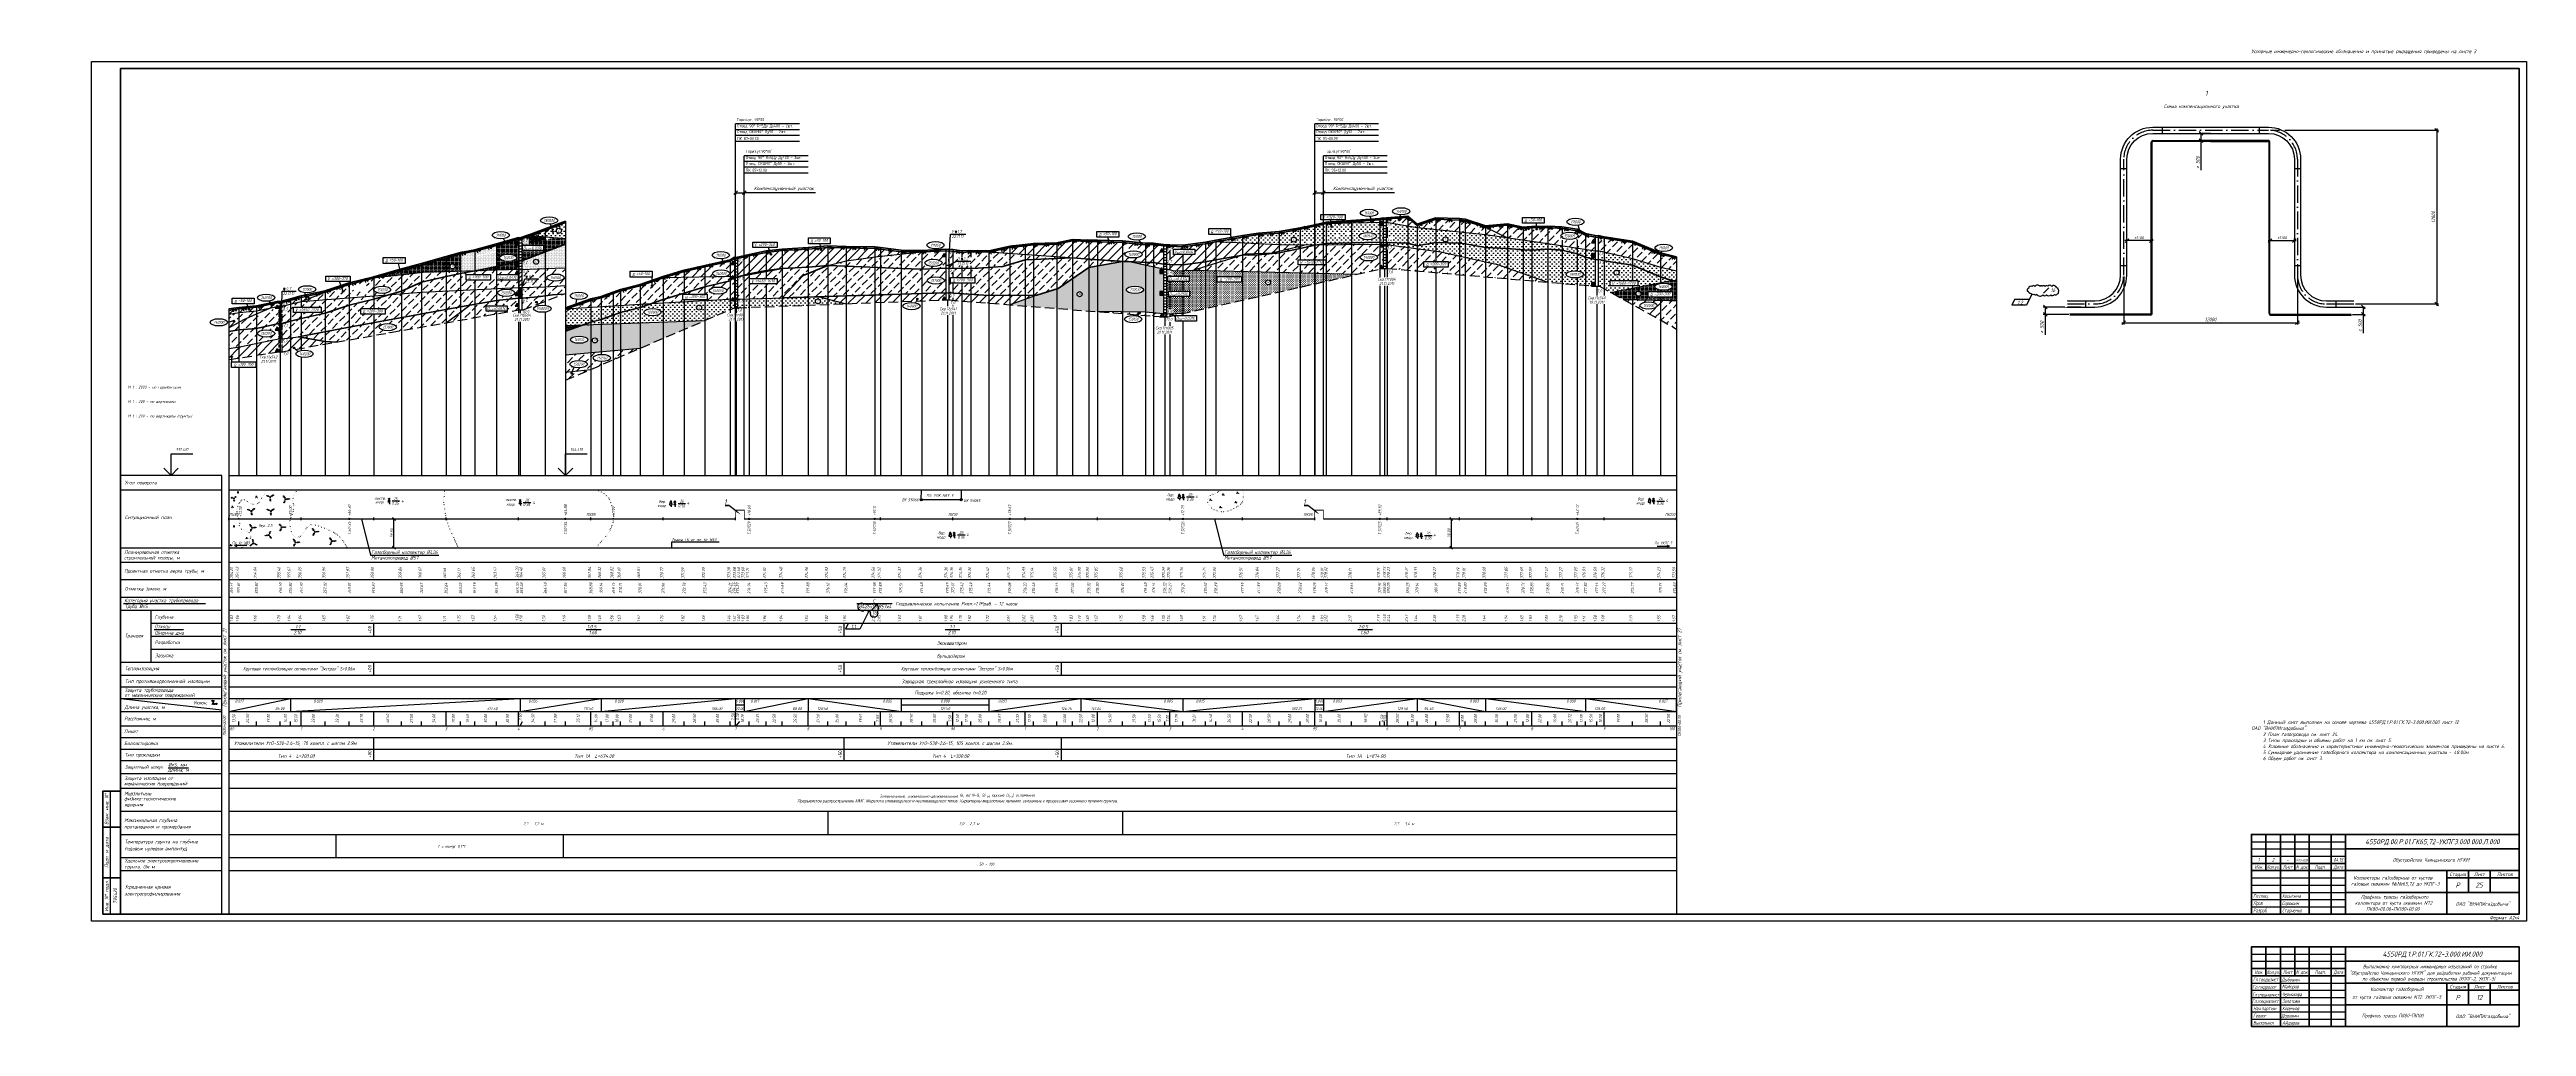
# Model space of a CAD drawing. Extents: x 0 to 1711, y -32 to 643.
import ezdxf
from ezdxf import colors
from ezdxf.entities.mleader import LeaderData, LeaderLine
from ezdxf.enums import TextEntityAlignment as Align
from ezdxf.math import Vec2, Vec3

# ---------------------------------------------------------------- set-up
doc = ezdxf.new("R2010")
doc.units = 0
for name, pattern in [('ACAD_ISO10W100', [18, 12, -3, 0, -3]), ('ИИ27003', [9.5, 6.5, -3]), ('ИИDot', [1, 0, -1]), ('ИИHidden', [3, 2, -1])]:
    doc.linetypes.add(name, pattern=pattern)
for name, color, linetype in [('изм.1', 232, 'Continuous'), ('ОМГ_текст', 1, 'Continuous'), ('Отметки красные', 7, 'Continuous'), ('Подвал', 7, 'Continuous'), ('Профиль', 7, 'Continuous'), ('ТХ-Л', 140, 'Continuous')]:
    doc.layers.add(name, color=color, linetype=linetype)
for name, color, linetype, lineweight in [('ИИ_ГЕОЛОГИЯ_025', 7, 'Continuous', 25), ('ИИ_ГЕОЛОГИЯ_050', 7, 'Continuous', 50), ('ИИ_ГЕОФИЗИКА_025', 7, 'Continuous', 25), ('ИИ_ОФОРМЛЕНИЕ_025', 7, 'Continuous', 25), ('ИИ_ПРОФИЛЬ_025', 7, 'Continuous', 25), ('ИИ_ТЕКСТ_025', 7, 'Continuous', 25)]:
    doc.layers.add(name, color=color, linetype=linetype, lineweight=lineweight)
doc.styles.add('1', font='simplex.shx', dxfattribs={"width": 0.8, "height": 1.5})
doc.styles.add('VNIPISIMPLEXCUR', font='simplex.shx', dxfattribs={"width": 0.8, "oblique": 15})
doc.linetypes.add('ИИ27001', pattern='A,2.5,[1,3dservice.shx,S=1.85,R=180.00002,X=0,Y=0],2.5,-1', length=6)
doc.linetypes.add('ИИ27002', pattern='A,2,-0.6,[1,3dservice.shx,S=0.6,R=30.000013,X=0.9,Y=0],-0.6,[1,3dservice.shx,S=0.6,R=-30.000013,X=0.3,Y=0],-0.6,[1,3dservice.shx,S=0.6,R=209.999975,X=-0.3,Y=0],-0.6,[1,3dservice.shx,S=0.6,R=150.000007,X=-0.9,Y=0],-0.6,2', length=7)
doc.linetypes.add('ИИ27005', pattern='A,2.5,[1,3dservice.shx,S=1.85,R=180.00002,X=0,Y=0],2.5,-2,[4,3dservice.shx,S=0.5,R=0,X=0,Y=0],-2', length=9)
doc.dimstyles.new('Алекс', dxfattribs={"dimtxt": 2.5, "dimasz": 2.5, "dimexe": 1.33, "dimexo": 1, "dimgap": 1, "dimtad": 1, "dimdec": 0, "dimlfac": 100, "dimrnd": 1, "dimzin": 0, "dimdsep": 46, "dimtxsty": 'Standard', "dimblk": 'OBLIQUE', "dimcen": 2.5, "dimdle": 1.33, "dimadec": 0, "dimazin": 0, "dimtfac": 1, "dimtdec": 0, "dimtofl": 0, "dimtmove": 0, "dimatfit": 3, "dimfxl": 1, "dimtolj": 1, "dimtzin": 0, "dimarcsym": 0})
doc.dimstyles.new('ИИ-1000-м-dm$0', dxfattribs={"dimtxt": 2.5, "dimasz": 2.5, "dimexe": 1.25, "dimexo": 0, "dimgap": 1, "dimtad": 1, "dimtoh": 1, "dimzin": 1, "dimdsep": 46, "dimtxsty": 'VNIPISIMPLEXCUR', "dimblk": 'OBLIQUE', "dimcen": 2.5, "dimaunit": 1, "dimazin": 0, "dimtfac": 1, "dimtmove": 1, "dimatfit": 2, "dimfxl": 1, "dimarcsym": 0})
pattern_1 = [(0, (-100.523, -58.22656), (0.5, 0.5), [0, -1])]
pattern_2 = [(45, (-97.523, -58.2266), (-3, 3), [5, -2])]
pattern_3 = [(45, (-100.523, -58.2266), (-3, 3), [])]
pattern_4 = [(0, (-100.523, -58.2266), (1.5, 1.5), [0, -3])]
pattern_5 = [(0, (-100.523, -58.22656), (0.75, 0.75), [0, -1.5])]
pattern_6 = [(0, (-100.523, -58.2266), (0, 2), [])]
pattern_7 = [(45, (-100.523, -58.2266), (-1.4142136, 1.4142136), [])]

# ---------------------------------------------------------------- blocks, each defined once
blk = doc.blocks.new('ИИ25005')
at = {"linetype": 'Continuous', "lineweight": 25}
blk.add_hatch(color=0, dxfattribs=at).paths.add_polyline_path([(0, 0), (0, 2.5), (-2.5, 2.5), (-2.5, 0)])
at = {"color": 0, "linetype": 'Continuous', "lineweight": 25}
blk.add_lwpolyline([(0, 0), (0, 2.5), (-2.5, 2.5), (-2.5, 0)], close=True, dxfattribs=at)
blk = doc.blocks.new('ИИ14001')
at = {"color": 0}
blk.add_lwpolyline([(0, 0), (1.8, 3)], dxfattribs=at)
for centre in [(0.4, 2.5), (1.5, 0.5), (3.1, 0.5)]:
    blk.add_circle(centre, 0.5, dxfattribs=at)
blk = doc.blocks.new('ИИ04007')
at = {"color": 0, "linetype": 'Continuous', "lineweight": 25}
blk.add_lwpolyline([(-70, 0), (-70, -303), (0, -303), (0, 0), (-70, 0)], close=True, dxfattribs=at)
for points in [[(-70, -10), (0, -10)], [(-70, -50), (0, -50)], [(-70, -60), (0, -60)], [(-70, -72), (0, -72)], [(-70, -84), (0, -84)], [(-70, -93), (0, -93)], [(-70, -93), (-49, -93)], [(-67.8, -88.5), (-11.2, -88.5)], [(-49, -93), (-49, -102)], [(-49, -93), (-49, -129)], [(-49, -102), (0, -102)], [(-49, -111), (0, -111)], [(-46.6, -106.5), (-26.5, -106.5)], [(-70, -129), (0, -129)], [(-49, -120), (0, -120)], [(-70, -138), (0, -138)], [(-70, -146), (0, -146)], [(-70, -154), (0, -154)], [(-70, -154), (0, -161.9)], [(-70, -163), (0, -163)], [(-70, -173), (0, -173)], [(-70, -181), (0, -181)], [(-70, -189), (0, -189)], [(-70, -197), (0, -197)], [(-37, -202), (-23, -202)], [(-70, -206), (0, -206)], [(-70, -216), (0, -216)], [(-70, -232), (0, -232)], [(-70, -248), (0, -248)], [(-70, -264), (0, -264)], [(-70, -273), (0, -273)]]:
    blk.add_lwpolyline(points, dxfattribs=at)
at = {"color": 0, "linetype": 'Continuous', "lineweight": 25, "const_width": 0.365}
blk.add_lwpolyline([(-48, -270.5, 1), (-47.6, -270.5, 1)], format="xyb", close=True, dxfattribs=at)
at = {"color": 0, "linetype": 'Continuous', "lineweight": 25}
blk.add_blockref('ИИ14001', (-6.7, -158.3), dxfattribs=at)
at = {"color": 0, "linetype": 'Continuous', "lineweight": 25, "style": 'VNIPISIMPLEXCUR', "oblique": 15, "width": 0.8}
for s, p in [('Угол поворота', (-67, -6.2)), ('Ситуационный план', (-66.9, -30.2)), ('строительной полосы, м', (-67.4, -58.1)), ('Проектная отметка верха трубы, м', (-67.3, -67.2)), ('Планировочная отметка', (-67.3, -54.2)), ('Категория участка трубопровода', (-67.3, -87.6)), ('Отметка земли, м', (-66.9, -79.5)), ('Труба %%CxS', (-67, -91.7)), ('Глубина', (-46.3, -99)), ('Траншея', (-67, -111.9)), ('Ширина дна', (-46.3, -109.9)), ('Разработка', (-46.3, -116.5)), ('Откосы', (-46.3, -105.6)), ('Теплоизоляция', (-66.9, -134.6)), ('Засыпка', (-46, -125.6)), ('Защита трубопровода', (-67.2, -149.5)), ('от механических повреждений', (-67.2, -153)), ('Тип противокоррозионной изоляции', (-66.9, -143.4)), ('Длина участка, м', (-67.1, -161.3)), ('Расстояние, м', (-67.3, -169.2)), ('Уклон,', (-19.4, -158.2)), ('Пикет', (-67.4, -178)), ('Балластировка', (-67.4, -186.3)), ('Защитный кожух', (-67, -202.6)), ('Тип прокладки', (-67, -194.2)), ('длина, м', (-37.2, -204.6)), ('%%CxS, мм', (-37, -201.1)), ('механических повреждений', (-67.4, -214.1)), ('Мерзлотные', (-67.3, -221)), ('физико-геологические', (-67.3, -224.5)), ('Защита изоляции от', (-67.2, -210.4)), ('Максимальная глубина', (-67.3, -239.4)), ('явления', (-67.1, -228.7)), ('протаивания и промерзания', (-67.4, -243.9)), ('Температура грунта на глубине', (-67, -254.2)), ('годовых нулевых амплитуд', (-67.1, -259)), ('Удельное электросопротивление', (-67, -267.3)), ('грунта, Ом м', (-67, -271.5)), ('электропрофилирования', (-67.2, -290.2)), ('Усредненная кривая', (-66.8, -285.4))]:
    blk.add_text(s, height=2.5, dxfattribs=at).set_placement(p)
blk = doc.blocks.new('ИИ05407')
at = {"linetype": 'Continuous', "lineweight": 25}
h = blk.add_hatch(color=0, dxfattribs=at)
edge = h.paths.add_edge_path()
edge.add_arc((-0.5, 0.1), 0.1, 0, 360)
h = blk.add_hatch(color=0, dxfattribs=at)
edge = h.paths.add_edge_path()
edge.add_arc((0.5, 0.1), 0.1, 0, 360)
at = {"color": 0, "linetype": 'Continuous', "lineweight": 25}
blk.add_lwpolyline([(0, 0), (0, 1.2)], dxfattribs=at)
for centre in [(-0.5, 0.1), (0.5, 0.1)]:
    blk.add_circle(centre, 0.1, dxfattribs=at)
blk = doc.blocks.new('ИИ053951')
at = {"linetype": 'Continuous', "lineweight": 25}
h = blk.add_hatch(color=0, dxfattribs=at)
edge = h.paths.add_edge_path()
edge.add_arc((-1.4, 0.5), 0.3, 0, 360)
h = blk.add_hatch(color=0, dxfattribs=at)
edge = h.paths.add_edge_path()
edge.add_arc((1.2, 1), 0.3, 0, 360)
h = blk.add_hatch(color=0, dxfattribs=at)
edge = h.paths.add_edge_path()
edge.add_arc((0.2, -1.5), 0.3, 0, 360)
at = {"color": 0, "linetype": 'Continuous', "lineweight": 25}
for centre, radius in [((-1.4, 0.5), 0.3), ((0, 0), 0.4), ((1.2, 1), 0.3), ((0.2, -1.5), 0.3)]:
    blk.add_circle(centre, radius, dxfattribs=at)
blk = doc.blocks.new('ИИ053952')
at = {"linetype": 'Continuous', "lineweight": 25}
h = blk.add_hatch(color=0, dxfattribs=at)
edge = h.paths.add_edge_path()
edge.add_arc((-1.3, 2.1), 0.2, 0, 360)
h = blk.add_hatch(color=0, dxfattribs=at)
edge = h.paths.add_edge_path()
edge.add_arc((-0.8, 1.3), 0.3, 0, 360)
h = blk.add_hatch(color=0, dxfattribs=at)
edge = h.paths.add_edge_path()
edge.add_arc((1.5, 0), 0.3, 0, 360)
h = blk.add_hatch(color=0, dxfattribs=at)
edge = h.paths.add_edge_path()
edge.add_arc((2.5, 0.1), 0.2, 0, 360)
h = blk.add_hatch(color=0, dxfattribs=at)
edge = h.paths.add_edge_path()
edge.add_arc((-1.2, -2.2), 0.2, 0, 360)
h = blk.add_hatch(color=0, dxfattribs=at)
edge = h.paths.add_edge_path()
edge.add_arc((-0.7, -1.3), 0.3, 0, 360)
at = {"color": 0, "linetype": 'Continuous', "lineweight": 25}
for centre, radius in [((-1.3, 2.1), 0.2), ((-0.8, 1.3), 0.3), ((0, 0), 0.4), ((1.5, 0), 0.3), ((2.5, 0.1), 0.2), ((-1.2, -2.2), 0.2), ((-0.7, -1.3), 0.3)]:
    blk.add_circle(centre, radius, dxfattribs=at)
blk = doc.blocks.new('ИИ15008')
at = {"linetype": 'Continuous', "lineweight": 25}
blk.add_hatch(color=0, dxfattribs=at).paths.add_polyline_path([(0, 0), (1.5, -0.5), (1.5, 0.5)])
at = {"color": 0, "linetype": 'Continuous', "lineweight": 25}
blk.add_lwpolyline([(0, 0), (1.5, -0.5), (1.5, 0.5)], close=True, dxfattribs=at)
blk.add_lwpolyline([(8.5, 0), (0, 0)], dxfattribs=at)
blk = doc.blocks.new('ИИ16001')
at = {"linetype": 'Continuous', "lineweight": 25}
h = blk.add_hatch(color=0, dxfattribs=at)
edge = h.paths.add_edge_path()
edge.add_arc((0, 0), 0.5, 0, 360)
at = {"color": 0, "linetype": 'Continuous', "lineweight": 25}
blk.add_circle((0, 0), 0.5, dxfattribs=at)
blk = doc.blocks.new('ИИ25004')
at = {"linetype": 'Continuous', "lineweight": 25}
blk.add_hatch(color=0, dxfattribs=at).paths.add_polyline_path([(-2.5, 0), (0, 0), (-1.2, 2.2)])
at = {"color": 0, "linetype": 'Continuous', "lineweight": 25}
blk.add_lwpolyline([(-2.5, 0), (0, 0), (-1.2, 2.2)], close=True, dxfattribs=at)
blk = doc.blocks.new('ИИ25010')
at = {"color": 0, "linetype": 'Continuous', "lineweight": 25}
for points in [[(0, 0), (3, 0), (0.5, -1), (2.5, -1), (1, -2), (2, -2), (1.5, -3), (1.5, -5)], [(4.9, -1.2), (2.8, -3.4)], [(5.5, -2.1), (3.7, -3.9)], [(6, -3), (4.6, -4.4)]]:
    blk.add_lwpolyline(points, dxfattribs=at)
blk = doc.blocks.new('ИИ25042')
at = {"color": 0, "linetype": 'Continuous', "lineweight": 25}
blk.add_circle((0, 0), 1.75, dxfattribs=at)
at = {"color": 0, "linetype": 'Continuous', "style": 'VNIPISIMPLEXCUR', "oblique": 15, "width": 0.8}
blk.add_attdef('CAPTION', text='', height=2, dxfattribs=at).set_placement((0, 0.3), align=Align.MIDDLE_CENTER)
blk = doc.blocks.new('ИИ25023')
at = {"linetype": 'Continuous', "lineweight": 25}
blk.add_hatch(color=0, dxfattribs=at).paths.add_polyline_path([(1.9, 1.7), (0.8, 1.7), (1.3, 0.7)])
at = {"color": 0, "linetype": 'Continuous', "lineweight": 25, "flags": 128}
blk.add_lwpolyline([(1.9, 1.7), (0.8, 1.7), (1.3, 0.7)], close=True, dxfattribs=at)
at = {"color": 0, "linetype": 'Continuous', "style": 'VNIPISIMPLEXCUR', "oblique": 15, "width": 0.8}
for tag, p in [('UGV', (2.6, 0.7)), ('DATE', (1.3, -2.7))]:
    blk.add_attdef(tag, p, '', height=2, dxfattribs=at)
blk = doc.blocks.new('ИИ25020')
at = {"color": 0, "linetype": 'Continuous', "lineweight": 25}
blk.add_ellipse((0, 0), major_axis=(-6, 0), ratio=0.416667, dxfattribs=at)
at = {"color": 0, "linetype": 'Continuous', "style": 'VNIPISIMPLEXCUR', "oblique": 15, "width": 0.75}
blk.add_attdef('INDEX', text='', height=2, dxfattribs=at).set_placement((0, 0), align=Align.MIDDLE_CENTER)
blk = doc.blocks.new('ИИ053673А')
at = {"color": 0, "linetype": 'Continuous'}
blk.add_lwpolyline([(-1.3, 0.9), (-1.2, 0.9), (-1, 0.9), (-0.9, 0.9), (-0.7, 0.9), (-0.6, 0.9), (-0.5, 0.9), (-0.4, 1), (-0.4, 1.1), (-0.4, 1.2), (-0.4, 1.2), (-0.4, 1.3), (-0.4, 1.4), (-0.4, 1.4), (-0.5, 1.5), (-0.6, 1.6), (-0.6, 1.7), (-0.7, 1.8), (-0.8, 1.8), (-0.8, 1.9), (-0.8, 1.9), (-0.8, 2), (-0.8, 2), (-0.8, 2), (-0.8, 2), (-0.7, 2.1), (-0.7, 2.2), (-0.6, 2.3), (-0.6, 2.4), (-0.6, 2.4), (-0.6, 2.5), (-0.7, 2.6), (-0.7, 2.6), (-0.8, 2.6), (-0.8, 2.7), (-0.9, 2.7), (-0.9, 2.8), (-1, 2.8), (-1, 2.8), (-1, 2.8), (-1, 2.8), (-1, 2.9), (-1, 2.9), (-1, 2.9), (-1, 3), (-1, 3), (-0.9, 3.1), (-0.9, 3.2), (-1, 3.2), (-1, 3.3), (-1, 3.4), (-1.1, 3.4), (-1.1, 3.4), (-1.2, 3.5), (-1.2, 3.5), (-1.3, 3.5), (-1.3, 3.5), (-1.4, 3.5), (-1.5, 3.5), (-1.5, 3.5), (-1.6, 3.4), (-1.6, 3.4), (-1.7, 3.4), (-1.7, 3.3), (-1.7, 3.2), (-1.8, 3.2), (-1.8, 3.1), (-1.7, 3), (-1.7, 3), (-1.7, 2.9), (-1.7, 2.9), (-1.7, 2.9), (-1.7, 2.8), (-1.7, 2.8), (-1.7, 2.8), (-1.7, 2.8), (-1.8, 2.8), (-1.8, 2.7), (-1.9, 2.7), (-1.9, 2.6), (-2, 2.6), (-2, 2.6), (-2.1, 2.5), (-2.1, 2.4), (-2.1, 2.4), (-2.1, 2.3), (-2, 2.2), (-2, 2.1), (-1.9, 2), (-1.9, 2), (-1.9, 2), (-1.9, 2), (-1.9, 1.9), (-1.9, 1.9), (-1.9, 1.8), (-2, 1.8), (-2.1, 1.7), (-2.1, 1.6), (-2.2, 1.5), (-2.3, 1.4), (-2.3, 1.4), (-2.3, 1.3), (-2.3, 1.2), (-2.3, 1.2), (-2.3, 1.1), (-2.3, 1), (-2.2, 0.9), (-2.1, 0.9), (-2, 0.9), (-1.8, 0.9), (-1.7, 0.9), (-1.5, 0.9)], close=True, dxfattribs=at)
for points in [[(-1.3, 0.9), (-1.3, 0), (-0.7, 0)], [(2.4, 0.9), (1.4, 1.5), (0.4, 0.9)], [(2.2, 2), (1.4, 2.5), (0.5, 2)], [(2, 3.1), (1.4, 3.5), (0.7, 3.1)], [(1.4, 3.5), (1.4, 0), (2, 0)]]:
    blk.add_lwpolyline(points, dxfattribs=at)
at = {"color": 0, "linetype": 'Continuous', "style": 'VNIPISIMPLEXCUR', "oblique": 15, "width": 0.8}
blk.add_attdef('RACE2', text='', height=2, dxfattribs=at).set_placement((-3.2, 1.2), align=Align.TOP_RIGHT)
blk.add_attdef('RACE1', text='', height=2, dxfattribs=at).set_placement((-3.2, 2.2), align=Align.RIGHT)
blk.add_attdef('HEIGHT', (3, 2), '', height=2, dxfattribs=at)
blk.add_attdef('THICKNESS', text='', height=2, dxfattribs=at).set_placement((3, 1.5), align=Align.TOP_LEFT)
blk.add_attdef('DISTANCE', text='', height=2, dxfattribs=at).set_placement((9.5, 1.8), align=Align.MIDDLE_LEFT)
blk = doc.blocks.new('ИИ053672А')
at = {"color": 0, "linetype": 'Continuous'}
for points in [[(1, 0.9), (0, 1.5), (-1, 0.9)], [(0.8, 2), (0, 2.5), (-0.8, 2)], [(0.7, 3.1), (0, 3.5), (-0.7, 3.1)], [(0, 3.5), (0, 0), (0.7, 0)]]:
    blk.add_lwpolyline(points, dxfattribs=at)
at = {"color": 0, "linetype": 'Continuous', "style": 'VNIPISIMPLEXCUR', "oblique": 15, "width": 0.8}
blk.add_attdef('RACE2', text='', height=2, dxfattribs=at).set_placement((-2, 1.2), align=Align.TOP_RIGHT)
blk.add_attdef('RACE1', text='', height=2, dxfattribs=at).set_placement((-2, 2.2), align=Align.RIGHT)
blk.add_attdef('HEIGHT', (2, 2.2), '', height=2, dxfattribs=at)
blk.add_attdef('THICKNESS', text='', height=2, dxfattribs=at).set_placement((2, 1.2), align=Align.TOP_LEFT)
blk.add_attdef('DISTANCE', text='', height=2, dxfattribs=at).set_placement((8.5, 1.8), align=Align.MIDDLE_LEFT)
blk = doc.blocks.new('ИИ03А2Х4')
at = {"color": 0, "linetype": 'Continuous', "lineweight": 25}
blk.add_lwpolyline([(0, 0), (0, 594), (1682, 594), (1682, 0)], close=True, dxfattribs=at)
at = {"color": 0, "linetype": 'Continuous', "lineweight": 50}
blk.add_lwpolyline([(20, 5), (20, 589), (1677, 589), (1677, 5)], close=True, dxfattribs=at)
at = {"color": 0, "linetype": 'Continuous', "style": 'VNIPISIMPLEXCUR', "oblique": 15, "width": 0.8, "flags": 8}
blk.add_attdef('FORMAT', text='', height=2.5, dxfattribs=at).set_placement((1677, 1.25), align=Align.RIGHT)
blk = doc.blocks.new('ИИ15002')
at = {"linetype": 'Continuous', "lineweight": 25}
h = blk.add_hatch(color=0, dxfattribs=at)
edge = h.paths.add_edge_path()
edge.add_arc((0, 0), 0.3, 0, 360)
at = {"color": 0, "linetype": 'Continuous', "lineweight": 25}
blk.add_circle((0, 0), 0.3, dxfattribs=at)
at = {"color": 0, "linetype": 'Continuous', "style": 'VNIPISIMPLEXCUR', "oblique": 15, "width": 0.8}
blk.add_attdef('STATIONING', (1, 1.3), '', height=2, rotation=90, dxfattribs=at)
at = {"color": 7, "linetype": 'Continuous', "style": 'VNIPISIMPLEXCUR', "oblique": 15, "width": 0.8}
blk.add_attdef('HEIGHT', text='', height=2, dxfattribs=at).set_placement((0, -1.3), align=Align.TOP_CENTER)
blk = doc.blocks.new('_Oblique')
at = {"color": 0, "linetype": 'ByBlock', "lineweight": -2}
blk.add_line((-0.5, -0.5), (0.5, 0.5), dxfattribs=at)
blk = doc.blocks.new('*D22')
at = {"layer": 'Defpoints', "color": 0, "transparency": 16777216}
for p in [(968.2, 319.1), (968.2, 299.2), (968.2, 299.2)]:
    blk.add_point(p, dxfattribs=at)
at = {"layer": 'ИИ_ПРОФИЛЬ_025', "color": 0, "lineweight": -2, "transparency": 16777216}
for p, q in [((968.2, 319.1), (967, 319.1)), ((968.2, 319.1), (968.2, 299.2)), ((968.2, 299.2), (967, 299.2))]:
    blk.add_line(p, q, dxfattribs=at)
at = {"layer": 'ИИ_ПРОФИЛЬ_025', "color": 0, "lineweight": -2, "transparency": 16777216, "xscale": 2, "yscale": 2, "zscale": 2}
for p, rotation in [((968.2, 319.1), 90), ((968.2, 299.2), 270)]:
    blk.add_blockref('_Oblique', p, dxfattribs=dict(at, rotation=rotation))
at = {"layer": 'ИИ_ПРОФИЛЬ_025', "color": 0, "transparency": 16777216, "insert": (966.7, 309.2), "char_height": 2, "attachment_point": 5, "rotation": 90, "style": 'VNIPISIMPLEXCUR'}
blk.add_mtext('39.90', dxfattribs=at)
blk = doc.blocks.new('*D23')
at = {"layer": 'Defpoints', "color": 0, "transparency": 16777216}
for p in [(237.9, 319.1), (237.9, 319.1), (237.9, 299.2)]:
    blk.add_point(p, dxfattribs=at)
at = {"layer": 'ИИ_ПРОФИЛЬ_025', "color": 0, "lineweight": -2, "transparency": 16777216}
for p, q in [((237.9, 319.1), (236.6, 319.1)), ((237.9, 299.2), (237.9, 319.1)), ((237.9, 299.2), (236.6, 299.2))]:
    blk.add_line(p, q, dxfattribs=at)
at = {"layer": 'ИИ_ПРОФИЛЬ_025', "color": 0, "lineweight": -2, "transparency": 16777216, "xscale": 2, "yscale": 2, "zscale": 2}
for p, rotation in [((237.9, 319.1), 90), ((237.9, 299.2), 270)]:
    blk.add_blockref('_Oblique', p, dxfattribs=dict(at, rotation=rotation))
at = {"layer": 'ИИ_ПРОФИЛЬ_025', "color": 0, "transparency": 16777216, "insert": (236.4, 309.2), "char_height": 2, "attachment_point": 5, "rotation": 90, "style": 'VNIPISIMPLEXCUR'}
blk.add_mtext('39.90', dxfattribs=at)
blk = doc.blocks.new('ИИ02001')
at = {"color": 0, "linetype": 'Continuous', "lineweight": 50, "flags": 128}
for points in [[(0, 85), (-12, 85), (-12, 0), (0, 0)], [(-12, 60), (0, 60)], [(-12, 25), (0, 25)]]:
    blk.add_lwpolyline(points, dxfattribs=at)
at = {"color": 0, "linetype": 'Continuous', "lineweight": 25, "flags": 128}
blk.add_lwpolyline([(-7, 85), (-7, 0)], dxfattribs=at)
at = {"color": 0, "lineweight": 25, "style": 'VNIPISIMPLEXCUR', "oblique": 15, "width": 0.8}
for s, p in [('Взам. инв. N%%D', (-8.25, 72.5)), ('Подп. и дата', (-8.25, 42.5)), ('Инв. N%%d подл.', (-8.25, 12.5))]:
    blk.add_text(s, height=2.5, rotation=90, dxfattribs=at).set_placement(p, align=Align.CENTER)
at = {"color": 0, "lineweight": 25, "style": 'VNIPISIMPLEXCUR', "oblique": 15, "width": 0.8, "flags": 8}
for tag, p in [('А22', (-2.25, 72.5)), ('А20', (-2.25, 12.5))]:
    blk.add_attdef(tag, text='', height=2.5, rotation=90, dxfattribs=at).set_placement(p, align=Align.CENTER)
blk = doc.blocks.new('ИИ01001')
at = {"color": 0, "linetype": 'Continuous', "lineweight": 50, "flags": 128}
blk.add_lwpolyline([(0, 0), (-185, 0), (-185, 55), (0, 55)], close=True, dxfattribs=at)
for points in [[(-175, 35), (-175, 55)], [(-165, 0), (-165, 55)], [(-155, 35), (-155, 55)], [(-145, 0), (-145, 55)], [(-130, 0), (-130, 55)], [(-120, 0), (-120, 55)], [(-185, 40), (-120, 40)], [(-185, 35), (-120, 35)], [(-120, 45), (0, 45)], [(-120, 30), (0, 30)], [(-50, 0), (-50, 30)], [(-50, 25), (0, 25)], [(-35, 15), (-35, 30)], [(-20, 15), (-20, 30)], [(-120, 15), (0, 15)]]:
    blk.add_lwpolyline(points, dxfattribs=at)
at = {"color": 0, "linetype": 'Continuous', "lineweight": 25, "flags": 128}
for points in [[(-185, 50), (-120, 50)], [(-185, 45), (-120, 45)], [(-185, 30), (-120, 30)], [(-185, 25), (-120, 25)], [(-185, 20), (-120, 20)], [(-185, 15), (-120, 15)], [(-185, 10), (-120, 10)], [(-185, 5), (-120, 5)]]:
    blk.add_lwpolyline(points, dxfattribs=at)
at = {"color": 0, "lineweight": 25, "style": 'VNIPISIMPLEXCUR', "oblique": 15}
for s, width, p in [('Изм.', 0.7, (-180, 36.25)), ('Кол.уч.', 0.7, (-170, 36.25)), ('Лист', 0.7, (-160, 36.25)), ('N док.', 0.7, (-150, 36.25)), ('Подп.', 0.7, (-137.5, 36.25)), ('Дата', 0.7, (-125, 36.25)), ('Стадия', 0.8, (-42.5, 26.25)), ('Лист', 0.8, (-27.5, 26.25)), ('Листов', 0.8, (-10, 26.25)), ('ОАО "ВНИПИгаздобыча"', 0.8, (-25, 5.75))]:
    blk.add_text(s, height=2.5, dxfattribs=dict(at, width=width)).set_placement(p, align=Align.CENTER)
at = {"color": 0, "lineweight": 25, "style": 'VNIPISIMPLEXCUR', "oblique": 15, "flags": 8}
for tag, width, p in [('А14_3', 0.7, (-180, 51.25)), ('А16_3', 0.7, (-160, 51.25)), ('А18_3', 0.7, (-137.5, 51.25)), ('А19_3', 0.5, (-125, 51.25)), ('А14_2', 0.7, (-180, 46.25)), ('А14_1', 0.7, (-180, 41.25)), ('А16_2', 0.7, (-160, 46.25)), ('А16_1', 0.7, (-160, 41.25)), ('А18_2', 0.7, (-137.5, 46.25)), ('А18_1', 0.7, (-137.5, 41.25)), ('А19_2', 0.5, (-125, 46.25)), ('А19_1', 0.5, (-125, 41.25)), ('А2_2', 0.8, (-60, 36.25)), ('А2_1', 0.8, (-60, 41.25)), ('А3_3', 0.8, (-85, 16.25)), ('А3_2', 0.8, (-85, 21.25)), ('А3_1', 0.8, (-85, 26.25)), ('А2_3', 0.8, (-60, 31.25)), ('А4_3', 0.8, (-85, 1.25)), ('А4_2', 0.8, (-85, 6.25)), ('А4_1', 0.8, (-85, 11.25))]:
    blk.add_attdef(tag, text='', height=2.5, dxfattribs=dict(at, width=width)).set_placement(p, align=Align.CENTER)
at = {"color": 0, "lineweight": 35, "style": 'VNIPISIMPLEXCUR', "oblique": 15, "width": 0.8, "flags": 8}
for tag, p in [('А1', (-60, 48.25)), ('А6', (-42.5, 18.25)), ('А7', (-27.5, 18.25)), ('А8', (-10, 18.25))]:
    blk.add_attdef(tag, text='', height=3.5, dxfattribs=at).set_placement(p, align=Align.CENTER)
at = {"color": 0, "lineweight": 25, "style": 'VNIPISIMPLEXCUR', "oblique": 15, "width": 0.7, "flags": 8}
for tag, p in [('А10_7', (-183.75, 31.25)), ('А10_6', (-183.75, 26.25)), ('А10_5', (-183.75, 21.25)), ('А10_4', (-183.75, 16.25)), ('А11_7', (-163.75, 31.25)), ('А11_6', (-163.75, 26.25)), ('А11_5', (-163.75, 21.25)), ('А11_4', (-163.75, 16.25)), ('А10_3', (-183.75, 11.25)), ('А10_2', (-183.75, 6.25)), ('А10_1', (-183.75, 1.25)), ('А11_3', (-163.75, 11.25)), ('А11_2', (-163.75, 6.25)), ('А11_1', (-163.75, 1.25))]:
    blk.add_attdef(tag, p, '', height=2.5, dxfattribs=at)
blk = doc.blocks.new('ИИ050052Р')
at = {"linetype": 'Continuous'}
h = blk.add_hatch(color=0, dxfattribs=at)
edge = h.paths.add_edge_path()
edge.add_arc((0, 0), 0.15, 0, 360)
at = {"color": 0, "linetype": 'Continuous'}
for radius in [0.75, 0.15]:
    blk.add_circle((0, 0), radius, dxfattribs=at)
at = {"color": 0, "style": 'VNIPISIMPLEXCUR', "oblique": 15, "width": 0.8}
for tag, height, p in [('NUMBER', 4, (-2, -1)), ('STATIONING', 2, (-2, -4.4)), ('ALPHA', 2, (-2, -7.8))]:
    blk.add_attdef(tag, text='', height=height, dxfattribs=at).set_placement(p, align=Align.RIGHT)
for tag, p in [('CENTRE', (1.45, 0.7)), ('HEIGHT', (1.45, -2.7))]:
    blk.add_attdef(tag, p, '', height=2, dxfattribs=at)
at = {"color": 253, "style": 'VNIPISIMPLEXCUR', "oblique": 15, "width": 0.8, "flags": 1}
blk.add_attdef('NOTE', text='', height=1.6, dxfattribs=at).set_placement((-2, -10.8), align=Align.RIGHT)
blk = doc.blocks.new('*D30')
at = {"layer": 'Defpoints', "color": 0, "transparency": 16777216}
for p in [(1432.7, 487.6), (1552.7, 487.6), (1552.7, 454.6)]:
    blk.add_point(p, dxfattribs=at)
at = {"layer": 'ТХ-Л', "color": 0, "lineweight": -2, "transparency": 16777216}
for p, q in [((1432.7, 486.6), (1432.7, 453.3)), ((1552.7, 486.6), (1552.7, 453.3)), ((1431.4, 454.6), (1554.1, 454.6))]:
    blk.add_line(p, q, dxfattribs=at)
at = {"layer": 'ТХ-Л', "color": 0, "lineweight": -2, "transparency": 16777216, "xscale": 2.5, "yscale": 2.5, "zscale": 2.5, "rotation": 180}
blk.add_blockref('_Oblique', (1432.7, 454.6), dxfattribs=at)
at = {"layer": 'ТХ-Л', "color": 0, "lineweight": -2, "transparency": 16777216, "xscale": 2.5, "yscale": 2.5, "zscale": 2.5}
blk.add_blockref('_Oblique', (1552.7, 454.6), dxfattribs=at)
at = {"layer": 'ТХ-Л', "color": 0, "transparency": 16777216, "insert": (1492.7, 456.9), "char_height": 2.5, "attachment_point": 5, "style": 'VNIPISIMPLEXCUR'}
blk.add_mtext('\\A1;12000', dxfattribs=at)
blk = doc.blocks.new('*D31')
at = {"layer": 'Defpoints', "color": 0, "transparency": 16777216}
for p in [(1526.2, 587.6), (1579.2, 467.6), (1648.9, 467.6)]:
    blk.add_point(p, dxfattribs=at)
at = {"layer": 'ТХ-Л', "color": 0, "lineweight": -2, "transparency": 16777216}
for p, q in [((1527.2, 587.6), (1530.9, 587.6)), ((1534.6, 587.6), (1540.3, 587.6)), ((1544.1, 587.6), (1650.2, 587.6)), ((1648.9, 588.9), (1648.9, 466.2)), ((1580.2, 467.6), (1650.2, 467.6))]:
    blk.add_line(p, q, dxfattribs=at)
at = {"layer": 'ТХ-Л', "color": 0, "lineweight": -2, "transparency": 16777216, "xscale": 2.5, "yscale": 2.5, "zscale": 2.5}
for p, rotation in [((1648.9, 587.6), 90), ((1648.9, 467.6), 270)]:
    blk.add_blockref('_Oblique', p, dxfattribs=dict(at, rotation=rotation))
at = {"layer": 'ТХ-Л', "color": 0, "transparency": 16777216, "insert": (1646.6, 527.6), "char_height": 2.5, "attachment_point": 5, "rotation": 90, "style": 'VNIPISIMPLEXCUR'}
blk.add_mtext('\\A1;12000', dxfattribs=at)
blk = doc.blocks.new('*D25')
at = {"layer": 'Defpoints', "color": 0, "transparency": 16777216}
for p in [(1378.5, 465.4), (1404.2, 465.4), (1404.2, 460.4)]:
    blk.add_point(p, dxfattribs=at)
at = {"layer": 'ТХ-Л', "color": 0, "lineweight": -2, "transparency": 16777216}
for p, q in [((1403.2, 465.4), (1377.2, 465.4)), ((1378.5, 465.4), (1378.5, 459.1)), ((1403.2, 460.4), (1377.2, 460.4)), ((1378.5, 460.4), (1378.5, 446.3))]:
    blk.add_line(p, q, dxfattribs=at)
at = {"layer": 'ТХ-Л', "color": 0, "lineweight": -2, "transparency": 16777216, "xscale": 2.5, "yscale": 2.5, "zscale": 2.5}
for p, rotation in [((1378.5, 465.4), 90), ((1378.5, 460.4), 270)]:
    blk.add_blockref('_Oblique', p, dxfattribs=dict(at, rotation=rotation))
at = {"layer": 'ТХ-Л', "color": 0, "transparency": 16777216, "insert": (1376.2, 451.5), "char_height": 2.5, "attachment_point": 5, "rotation": 90, "style": 'VNIPISIMPLEXCUR'}
blk.add_mtext('\\A1;≥ 500', dxfattribs=at)
blk = doc.blocks.new('*D26')
at = {"layer": 'Defpoints', "color": 0, "transparency": 16777216}
for p in [(1434.9, 511.4), (1434.9, 509.5), (1451.7, 511.4)]:
    blk.add_point(p, dxfattribs=at)
at = {"layer": 'ТХ-Л', "color": 0, "lineweight": -2, "transparency": 16777216}
for p, q in [((1453.1, 511.4), (1433.6, 511.4)), ((1434.9, 510.5), (1434.9, 512.8)), ((1451.7, 512.4), (1451.7, 512.8))]:
    blk.add_line(p, q, dxfattribs=at)
at = {"layer": 'ТХ-Л', "color": 0, "lineweight": -2, "transparency": 16777216, "xscale": 2.5, "yscale": 2.5, "zscale": 2.5, "rotation": 180}
blk.add_blockref('_Oblique', (1434.9, 511.4), dxfattribs=at)
at = {"layer": 'ТХ-Л', "color": 0, "lineweight": -2, "transparency": 16777216, "xscale": 2.5, "yscale": 2.5, "zscale": 2.5}
blk.add_blockref('_Oblique', (1451.7, 511.4), dxfattribs=at)
at = {"layer": 'ТХ-Л', "color": 0, "transparency": 16777216, "insert": (1443.3, 513.4), "char_height": 2, "attachment_point": 5, "style": 'VNIPISIMPLEXCUR'}
blk.add_mtext('\\A1;≥1700', dxfattribs=at)
blk = doc.blocks.new('*D27')
at = {"layer": 'Defpoints', "color": 0, "transparency": 16777216}
for p in [(1486.1, 585.4), (1493.7, 585.4), (1493.7, 580.4)]:
    blk.add_point(p, dxfattribs=at)
at = {"layer": 'ТХ-Л', "color": 0, "lineweight": -2, "transparency": 16777216}
for p, q in [((1492.7, 585.4), (1484.8, 585.4)), ((1486.1, 585.4), (1486.1, 579.1)), ((1492.7, 580.4), (1484.8, 580.4)), ((1486.1, 580.4), (1486.1, 560.1))]:
    blk.add_line(p, q, dxfattribs=at)
at = {"layer": 'ТХ-Л', "color": 0, "lineweight": -2, "transparency": 16777216, "xscale": 2.5, "yscale": 2.5, "zscale": 2.5}
for p, rotation in [((1486.1, 585.4), 90), ((1486.1, 580.4), 270)]:
    blk.add_blockref('_Oblique', p, dxfattribs=dict(at, rotation=rotation))
at = {"layer": 'ТХ-Л', "color": 0, "transparency": 16777216, "insert": (1483.9, 565.3), "char_height": 2.5, "attachment_point": 5, "rotation": 90, "style": 'VNIPISIMPLEXCUR'}
blk.add_mtext('\\A1;≥ 500', dxfattribs=at)
blk = doc.blocks.new('*D28')
at = {"layer": 'Defpoints', "color": 0, "transparency": 16777216}
for p in [(1581.3, 465.4), (1598.2, 465.4), (1581.3, 460.4)]:
    blk.add_point(p, dxfattribs=at)
at = {"layer": 'ТХ-Л', "color": 0, "lineweight": -2, "transparency": 16777216}
for p, q in [((1582.3, 465.4), (1599.6, 465.4)), ((1598.2, 465.4), (1598.2, 459.1)), ((1582.3, 460.4), (1599.6, 460.4)), ((1598.2, 460.4), (1598.2, 447.5))]:
    blk.add_line(p, q, dxfattribs=at)
at = {"layer": 'ТХ-Л', "color": 0, "lineweight": -2, "transparency": 16777216, "xscale": 2.5, "yscale": 2.5, "zscale": 2.5}
for p, rotation in [((1598.2, 465.4), 90), ((1598.2, 460.4), 270)]:
    blk.add_blockref('_Oblique', p, dxfattribs=dict(at, rotation=rotation))
at = {"layer": 'ТХ-Л', "color": 0, "transparency": 16777216, "insert": (1596, 452.6), "char_height": 2.5, "attachment_point": 5, "rotation": 90, "style": 'VNIPISIMPLEXCUR'}
blk.add_mtext('\\A1;≥ 500', dxfattribs=at)
blk = doc.blocks.new('*D29')
at = {"layer": 'Defpoints', "color": 0, "transparency": 16777216}
for p in [(1533.7, 511.4), (1550.6, 511.4), (1550.6, 509.5)]:
    blk.add_point(p, dxfattribs=at)
at = {"layer": 'ТХ-Л', "color": 0, "lineweight": -2, "transparency": 16777216}
for p, q in [((1532.4, 511.4), (1551.9, 511.4)), ((1533.7, 512.4), (1533.7, 512.8)), ((1550.6, 510.5), (1550.6, 512.8))]:
    blk.add_line(p, q, dxfattribs=at)
at = {"layer": 'ТХ-Л', "color": 0, "lineweight": -2, "transparency": 16777216, "xscale": 2.5, "yscale": 2.5, "zscale": 2.5, "rotation": 180}
blk.add_blockref('_Oblique', (1533.7, 511.4), dxfattribs=at)
at = {"layer": 'ТХ-Л', "color": 0, "lineweight": -2, "transparency": 16777216, "xscale": 2.5, "yscale": 2.5, "zscale": 2.5}
blk.add_blockref('_Oblique', (1550.6, 511.4), dxfattribs=at)
at = {"layer": 'ТХ-Л', "color": 0, "transparency": 16777216, "insert": (1542.1, 513.4), "char_height": 2, "attachment_point": 5, "style": 'VNIPISIMPLEXCUR'}
blk.add_mtext('\\A1;≥1700', dxfattribs=at)
blk = doc.blocks.new('*D32')
at = {"layer": 'Defpoints', "color": 0, "transparency": 16777216}
for p in [(473.9, 544.6), (479.9, 544.6), (479.9, 544.4)]:
    blk.add_point(p, dxfattribs=at)
at = {"layer": 'ТХ-Л', "color": 0, "lineweight": -2, "transparency": 16777216}
for p, q in [((473.9, 544.6), (473.9, 543.2)), ((473.9, 544.4), (479.9, 544.4)), ((479.9, 544.6), (479.9, 543.2)), ((529, 544.4), (479.9, 544.4))]:
    blk.add_line(p, q, dxfattribs=at)
at = {"layer": 'ТХ-Л', "color": 0, "lineweight": -2, "transparency": 16777216, "xscale": 2.5, "yscale": 2.5, "zscale": 2.5, "rotation": 180}
blk.add_blockref('_Oblique', (473.9, 544.4), dxfattribs=at)
at = {"layer": 'ТХ-Л', "color": 0, "lineweight": -2, "transparency": 16777216, "xscale": 2.5, "yscale": 2.5, "zscale": 2.5}
blk.add_blockref('_Oblique', (479.9, 544.4), dxfattribs=at)
at = {"layer": 'ТХ-Л', "color": 0, "transparency": 16777216, "insert": (507.2, 547.1), "char_height": 2.5, "attachment_point": 5, "style": 'VNIPISIMPLEXCUR'}
blk.add_mtext('Компенсационный участок', dxfattribs=at)
blk = doc.blocks.new('*D33')
at = {"layer": 'Defpoints', "color": 0, "transparency": 16777216}
for p in [(873.9, 544.6), (879.9, 544.6), (879.9, 544.4)]:
    blk.add_point(p, dxfattribs=at)
at = {"layer": 'ТХ-Л', "color": 0, "lineweight": -2, "transparency": 16777216}
for p, q in [((873.9, 544.6), (873.9, 543.2)), ((873.9, 544.4), (879.9, 544.4)), ((879.9, 544.6), (879.9, 543.2)), ((929, 544.4), (879.9, 544.4))]:
    blk.add_line(p, q, dxfattribs=at)
at = {"layer": 'ТХ-Л', "color": 0, "lineweight": -2, "transparency": 16777216, "xscale": 2.5, "yscale": 2.5, "zscale": 2.5, "rotation": 180}
blk.add_blockref('_Oblique', (873.9, 544.4), dxfattribs=at)
at = {"layer": 'ТХ-Л', "color": 0, "lineweight": -2, "transparency": 16777216, "xscale": 2.5, "yscale": 2.5, "zscale": 2.5}
blk.add_blockref('_Oblique', (879.9, 544.4), dxfattribs=at)
at = {"layer": 'ТХ-Л', "color": 0, "transparency": 16777216, "insert": (907.2, 547.1), "char_height": 2.5, "attachment_point": 5, "style": 'VNIPISIMPLEXCUR'}
blk.add_mtext('Компенсационный участок', dxfattribs=at)

msp = doc.modelspace()

# ---------------------------------------------------------------- hatches: boundary and pattern name
at = {"layer": 'ИИ_ГЕОЛОГИЯ_025'}
h = msp.add_hatch(dxfattribs=at)
h.set_pattern_fill('ИИ_ПЕСОК_ПЫЛЕВАТЫЙ', color=256, pattern_type=2)
h.set_pattern_definition(pattern_1)
h.paths.add_polyline_path([(342.4194, 513.7121), (331.7264, 514.5564), (329.6034, 513.7659), (329.5451, 513.2112), (329.7937, 512.5485), (330.4652, 512.5485), (330.4652, 510.2685), (326.6535, 510.2685), (326.6535, 512.4873), (326.1694, 512.4873), (326.1694, 509.2519), (333.9208, 510.8909), (342.4194, 512.6942)])
h.paths.add_polyline_path([(325.7584, 509.5918), (330.3013, 509.2728), (331.2582, 512.8442), (326.7154, 513.1632)], flags=9)
h = msp.add_hatch(dxfattribs=at)
h.set_pattern_fill('ИИ_ПЕСОК_СРЕДНИЙ', color=256, pattern_type=2)
h.set_pattern_definition(pattern_4)
h.paths.add_polyline_path([(342.4194, 518.4867), (342.1174, 518.3734), (342.1685, 518.4445), (331.7264, 514.5564), (342.4194, 513.7121)])
h.paths.add_polyline_path([(356.3594, 523.8873), (346.9283, 520.2682), (347.6453, 517.9247, -0.50410237), (348.2916, 517.4466, -1), (347.2916, 517.4466, -0.329696728), (347.6453, 517.9247), (346.9283, 520.2682), (342.4194, 518.5379), (342.4194, 513.7121), (345.7318, 513.4505), (356.3594, 516.3275)])
h.paths.add_polyline_path([(353.614, 518.1638, -1), (350.114, 518.1638, -1)], flags=16)
h.paths.add_polyline_path([(352.633, 518.9211), (352.633, 517.3078), (351.3108, 517.3078), (351.3108, 518.9211)], flags=0)
h.paths.add_polyline_path([(356.3594, 515.4152), (348.1336, 513.2609), (356.3594, 512.6113)])
h.paths.add_polyline_path([(356.3594, 515.4152), (356.3594, 516.3275), (345.7318, 513.4505), (348.1336, 513.2609)])
h = msp.add_hatch(dxfattribs=at)
h.set_pattern_fill('ИИ_ПЕСОК_СРЕДНИЙ', color=256, pattern_type=2)
h.set_pattern_definition(pattern_4)
h.paths.add_polyline_path([(823.9194, 513.8373), (816.7595, 512.5426), (816.6617, 512.4479), (816.6994, 512.3), (816.9564, 512.3473), (816.8404, 511.9465, -0.458960896), (817.4153, 511.4521, -1), (816.4153, 511.4521, -0.34293276), (816.7919, 511.9367), (816.6994, 512.3), (816.4647, 512.2568), (816.6617, 512.4479), (816.643, 512.5216), (809.9868, 511.318), (809.3258, 510.3592), (823.9194, 509.6482)])
h.paths.add_polyline_path([(835.1694, 515.5373), (823.9194, 513.8373), (823.9194, 509.6482), (835.1694, 509.1002)])
h.paths.add_polyline_path([(849.4194, 516.5373), (835.1694, 515.5373), (835.1694, 509.1002), (849.4194, 508.406)])
h.paths.add_polyline_path([(863.9194, 519.1873), (849.4194, 516.5373), (849.4194, 508.406), (854.3641, 508.1651), (860.0002, 508.196), (863.9194, 508.9268)])
h.paths.add_polyline_path([(861.2688, 512.0285, -1), (857.7688, 512.0285, -1)], flags=16)
h.paths.add_polyline_path([(858.9656, 512.7858), (860.2878, 512.7858), (860.2878, 511.1725), (858.9656, 511.1725)], flags=0)
h.paths.add_polyline_path([(873.9194, 521.2373), (863.9194, 519.1873), (863.9194, 508.9268), (864.1405, 508.968), (873.9194, 511.6966)])
h.paths.add_polyline_path([(873.9194, 510.8516), (864.2749, 508.2195), (873.9194, 508.2724)])
h.paths.add_polyline_path([(881.9194, 509.2812), (881.9194, 512.9856), (881.1939, 512.8369), (873.9194, 510.8516), (873.9194, 508.2724)])
h.paths.add_polyline_path([(881.9194, 523.1373), (873.9194, 521.2373), (873.9194, 511.6966), (877.5882, 512.7203), (881.9194, 513.6293)])
h.paths.add_polyline_path([(899.4194, 509.8899), (881.9194, 509.2812), (881.9194, 508.3163), (894.058, 508.3829), (899.4194, 508.4233)])
h.paths.add_polyline_path([(899.4194, 516.5729), (881.9194, 512.9856), (881.9194, 509.2812), (899.4194, 509.8899)])
h.paths.add_polyline_path([(899.4194, 523.6447), (885.356, 523.2369), (885.5807, 521.4616, -0.451583168), (886.1435, 520.9656, -1), (885.1435, 520.9656, -0.377806001), (885.5807, 521.4616), (885.356, 523.2369), (881.9194, 523.1373), (881.9194, 513.6293), (899.4194, 517.3023)])
h = msp.add_hatch(dxfattribs=at)
h.set_pattern_fill('ИИ_ПЕСОК_СРЕДНИЙ', color=256, pattern_type=2)
h.set_pattern_definition(pattern_4)
h.paths.add_polyline_path([(881.1939, 512.8369), (881.9194, 512.9856), (881.9194, 513.6293), (877.5882, 512.7203), (873.9194, 511.6966), (873.9194, 510.8516)])
h.paths.add_polyline_path([(899.4194, 517.3023), (899.4194, 523.6447), (885.356, 523.2369), (885.5807, 521.4616, -0.451583168), (886.1435, 520.9656, -1), (885.1435, 520.9656, -0.377806001), (885.5807, 521.4616), (885.356, 523.2369), (881.9194, 523.1373), (881.9194, 513.6293)])
h.paths.add_polyline_path([(916.8694, 519.6138), (918.8794, 519.7436), (918.8794, 520.6429), (916.7435, 520.4328), (911.378, 519.7166), (906.3339, 518.7535), (899.4194, 517.3023), (899.4194, 516.5729), (907.768, 518.2843)])
h.paths.add_polyline_path([(918.8794, 522.0873), (918.6694, 522.0873), (918.6694, 524.0568), (909.9759, 523.9508), (899.7116, 523.6532), (899.4194, 523.3186), (899.4194, 517.3023), (906.3339, 518.7535), (911.378, 519.7166), (916.7435, 520.4328), (918.8794, 520.6429)])
h = msp.add_hatch(dxfattribs=at)
h.set_pattern_fill('ИИ_ПЕСОК_СРЕДНИЙ', color=256, pattern_type=2)
h.set_pattern_definition(pattern_4)
h.paths.add_polyline_path([(918.8794, 519.7436), (916.8694, 519.6138), (907.768, 518.2843), (899.4194, 516.5729), (899.4194, 509.8899), (918.8794, 510.2539)])
edge = h.paths.add_edge_path(flags=16)
edge.add_ellipse((910.6498, 514.4867), major_axis=(-6, 0), ratio=0.416666667, start_angle=0, end_angle=360)
h.paths.add_polyline_path([(918.8794, 510.2539), (899.4194, 509.8899), (899.4194, 508.4233), (918.8794, 508.57)])
h.paths.add_polyline_path([(906.2301, 513.1206), (914.8015, 512.8527), (915.6053, 515.8527), (907.0339, 516.1206)], flags=8)
h = msp.add_hatch(dxfattribs=at)
h.set_pattern_fill('ИИ_ПЕСОК_СРЕДНИЙ', color=256, pattern_type=2)
h.set_pattern_definition(pattern_4)
h.paths.add_polyline_path([(921.1694, 519.8916), (918.8794, 519.7436), (918.8794, 510.2539), (921.1694, 510.0873)])
h.paths.add_polyline_path([(921.1694, 520.8683), (918.8794, 520.6429), (918.8794, 519.7436), (921.1694, 519.8916)])
h.paths.add_polyline_path([(921.1694, 522.0873), (918.8794, 522.0873), (918.8794, 520.6429), (921.1694, 520.8683)])
h = msp.add_hatch(dxfattribs=at)
h.set_pattern_fill('ИИ_КОНСИСТЕНЦИЯ_04', color=256, pattern_type=2)
h.set_pattern_definition(pattern_7)
h.paths.add_polyline_path([(923.1694, 526.0873), (921.1694, 526.0873), (921.1694, 524.0873), (923.1694, 524.0873)])
h = msp.add_hatch(dxfattribs=at)
h.set_pattern_fill('ИИ_КОНСИСТЕНЦИЯ_01', color=256, pattern_type=2)
h.set_pattern_definition(pattern_6)
h.paths.add_polyline_path([(923.1694, 524.0873), (921.1694, 524.0873), (921.1694, 522.0873), (921.1694, 510.0873), (923.1694, 510.0873)])
h = msp.add_hatch(dxfattribs=at)
h.set_pattern_fill('ИИ_СУПЕСЬ', color=256, pattern_type=2)
h.set_pattern_definition(pattern_2)
h.paths.add_polyline_path([(938.1694, 527.1048), (937.9853, 527.261), (938.1694, 527.2396), (938.1694, 527.3373), (932.9561, 526.9714), (932.6927, 526.6604), (932.5156, 525.9124, -0.347646846), (932.9004, 525.4258, -1), (931.9004, 525.4258, -0.484068327), (932.5156, 525.9124), (932.7632, 526.9579), (924.1484, 526.3534), (923.8131, 526.0873), (923.1694, 526.0873), (923.1694, 524.0873), (938.1694, 521.5765)])
h.paths.add_polyline_path([(939.4375, 526.2545), (938.1694, 526.151), (938.1694, 521.5765), (944.6694, 520.4885), (944.6694, 521.7873)])
h.paths.add_polyline_path([(957.6694, 526.1373), (945.9586, 522.2187), (945.9576, 522.2117), (945.4823, 522.0565), (945.4853, 522.0603), (944.6694, 521.7873), (944.6694, 520.4885), (957.6694, 519.1057)])
h.paths.add_polyline_path([(973.9194, 525.5373), (957.6694, 526.1373), (957.6694, 519.1057), (973.9194, 517.3772)])
h.paths.add_polyline_path([(977.9194, 525.0873), (973.9194, 525.5373), (973.9194, 517.3772), (977.9194, 516.9517)])
h.paths.add_polyline_path([(991.9194, 520.5373), (977.9194, 525.0873), (977.9194, 516.9517), (991.9194, 515.4626)])
h.paths.add_polyline_path([(922.8819, 523.5044), (927.4248, 523.1854), (928.3817, 526.7569), (923.8389, 527.0759)], flags=9)
h.paths.add_polyline_path([(922.519, 520.7486), (926.9856, 520.4296), (927.9426, 524.001), (923.4759, 524.32)], flags=9)
h = msp.add_hatch(dxfattribs=at)
h.set_pattern_fill('ИИ_ПЕСОК_СРЕДНИЙ', color=256, pattern_type=2)
h.set_pattern_definition(pattern_4)
h.paths.add_polyline_path([(923.1694, 524.0873), (923.1694, 520.8628), (927.7306, 520.4753), (934.9512, 518.1443), (938.1694, 517.0386), (938.1694, 521.5765)])
h.paths.add_polyline_path([(927.7306, 520.4753), (923.1694, 520.8628), (923.1694, 519.8923), (926.1432, 519.7849), (938.0292, 515.5262), (938.1694, 515.4989), (938.1694, 517.0386), (934.9512, 518.1443)])
h.paths.add_polyline_path([(938.1694, 515.4989), (938.0292, 515.5262), (926.1432, 519.7849), (923.1694, 519.8923), (923.1694, 510.0873), (938.1694, 509.4813)])
h.paths.add_polyline_path([(938.1694, 509.4813), (923.1694, 510.0873), (923.1694, 508.5873), (938.1694, 506.5656)])
h.paths.add_polyline_path([(922.7038, 509.7959), (927.3228, 509.4769), (928.2798, 513.0483), (923.6607, 513.3673)], flags=9)
h = msp.add_hatch(dxfattribs=at)
h.set_pattern_fill('ИИ_ПЕСОК_СРЕДНИЙ', color=256, pattern_type=2)
h.set_pattern_definition(pattern_4)
h.paths.add_polyline_path([(944.6694, 520.4885), (938.1694, 521.5765), (938.1694, 517.0386), (941.4406, 515.9147), (944.6694, 515.4296)])
h.paths.add_polyline_path([(944.6694, 515.4296), (941.4406, 515.9147), (938.1694, 517.0386), (938.1694, 515.4989), (944.1265, 514.3397), (944.6694, 514.3166)])
h.paths.add_polyline_path([(944.6694, 514.3166), (944.1265, 514.3397), (938.1694, 515.4989), (938.1694, 509.4813), (944.6694, 507.6582)])
h.paths.add_polyline_path([(938.1694, 509.4813), (938.1694, 506.5656), (944.6694, 505.6896), (944.6694, 507.6582)])
h = msp.add_hatch(dxfattribs=at)
h.set_pattern_fill('ИИ_ПЕСОК_СРЕДНИЙ', color=256, pattern_type=2)
h.set_pattern_definition(pattern_4)
h.paths.add_polyline_path([(957.6694, 519.1057), (944.6694, 520.4885), (944.6694, 515.4296), (946.8324, 515.1046), (951.9736, 515.4648), (957.6694, 516.1754)])
h.paths.add_polyline_path([(957.6694, 515.2159), (957.6694, 516.1754), (951.9736, 515.4648), (946.8324, 515.1046), (944.6694, 515.4296), (944.6694, 514.3166), (949.6383, 514.1051)])
h.paths.add_polyline_path([(957.6694, 515.2159), (949.6383, 514.1051), (944.6694, 514.3166), (944.6694, 507.6582), (957.6694, 510.1373)])
h.paths.add_polyline_path([(957.6694, 510.1373), (944.6694, 507.6582), (944.6694, 505.6896), (957.6694, 503.9375)])
h.paths.add_polyline_path([(973.9194, 509.5373), (957.6694, 510.1373), (957.6694, 503.9375), (961.061, 503.4804), (973.9194, 500.6257)])
h.paths.add_polyline_path([(973.9194, 515.3509), (973.4423, 515.4117), (961.6747, 515.77), (957.6694, 515.2159), (957.6694, 510.1373), (973.9194, 509.5373)])
h.paths.add_polyline_path([(965.9558, 512.16, -1), (962.4558, 512.16, -1)], flags=16)
h.paths.add_polyline_path([(964.9749, 511.304), (963.6526, 511.304), (963.6526, 512.9173), (964.9749, 512.9173)], flags=0)
h.paths.add_polyline_path([(961.6338, 516.67), (957.6694, 516.1754), (957.6694, 515.2159), (961.6747, 515.77), (973.4423, 515.4117), (973.9194, 515.3509), (973.9194, 516.226)])
h.paths.add_polyline_path([(957.6694, 519.1057), (957.6694, 516.1754), (961.6338, 516.67), (973.9194, 516.226), (973.9194, 517.3772)])
h = msp.add_hatch(dxfattribs=at)
h.set_pattern_fill('ИИ_ПЕСОК_СРЕДНИЙ', color=256, pattern_type=2)
h.set_pattern_definition(pattern_4)
h.paths.add_polyline_path([(977.9194, 516.9517), (973.9194, 517.3772), (973.9194, 516.226), (974.086, 516.22), (977.9194, 515.735)])
h.paths.add_polyline_path([(977.9194, 515.735), (974.086, 516.22), (973.9194, 516.226), (973.9194, 515.3509), (977.9194, 514.8414)])
h.paths.add_polyline_path([(977.9194, 514.8414), (973.9194, 515.3509), (973.9194, 509.5373), (977.9194, 509.0873)])
h.paths.add_polyline_path([(977.9194, 509.0873), (973.9194, 509.5373), (973.9194, 500.6257), (977.9194, 499.7376)])
h.paths.add_polyline_path([(991.9194, 506.4953), (977.9194, 509.0873), (977.9194, 499.7376), (991.9194, 496.6294)])
h.paths.add_polyline_path([(991.9194, 512.3349), (985.2274, 513.6427), (979.9434, 514.5836), (977.9194, 514.8414), (977.9194, 509.0873), (991.9194, 506.4953)])
h.paths.add_polyline_path([(987.9532, 514.4655), (977.9194, 515.735), (977.9194, 514.8414), (979.9434, 514.5836), (985.2274, 513.6427), (991.9194, 512.3349), (991.9194, 513.5699)])
h.paths.add_polyline_path([(991.9194, 515.4626), (977.9194, 516.9517), (977.9194, 515.735), (987.9532, 514.4655), (991.9194, 513.5699)])
h = msp.add_hatch(dxfattribs=at)
h.set_pattern_fill('ИИ_ПЕСОК_СРЕДНИЙ', color=256, pattern_type=2)
h.set_pattern_definition(pattern_4)
h.paths.add_polyline_path([(977.9194, 516.9517), (973.9194, 517.3772), (973.9194, 516.226), (974.086, 516.22), (977.9194, 515.735)])
h = msp.add_hatch(dxfattribs=at)
h.set_pattern_fill('ИИ_СУПЕСЬ', color=256, pattern_type=2)
h.set_pattern_definition(pattern_2)
h.paths.add_polyline_path([(991.9194, 520.5373), (991.9194, 515.4626), (1007.1694, 513.2666)])
h.paths.add_polyline_path([(1007.1694, 521.9373), (993.1483, 520.6501), (993.053, 520.5716), (993.5504, 520.622), (993.3522, 520.0994), (993.3783, 519.8417), (1007.1694, 513.2666)])
h.paths.add_polyline_path([(1017.9194, 519.6373), (1007.1694, 521.9373), (1007.1694, 513.2666), (1017.9194, 511.7186)])
h.paths.add_polyline_path([(1034.9194, 520.3873), (1027.2563, 520.1783), (1027.2695, 519.7003, -0.422300743), (1027.7832, 519.2005, -1), (1026.7832, 519.2005, -0.406172366), (1027.2695, 519.7003), (1027.2563, 520.1783), (1023.9194, 520.0873), (1023.9194, 510.8546), (1034.9194, 509.2706)])
h.paths.add_polyline_path([(1023.9194, 520.0873), (1017.9194, 519.6373), (1017.9194, 511.7186), (1023.9194, 510.8546)])
h = msp.add_hatch(dxfattribs=at)
h.set_pattern_fill('ИИ_ПЕСОК_СРЕДНИЙ', color=256, pattern_type=2)
h.set_pattern_definition(pattern_4)
h.paths.add_polyline_path([(1007.1694, 505.9373), (991.9194, 506.4953), (991.9194, 496.6294), (1000.0936, 494.8147), (1007.1694, 492.3357)])
h.paths.add_polyline_path([(1007.1694, 510.5608), (994.5243, 511.8259), (991.9194, 512.3349), (991.9194, 506.4953), (1007.1694, 505.9373)])
h.paths.add_polyline_path([(1007.1694, 511.7282), (996.0674, 512.6331), (991.9194, 513.5699), (991.9194, 512.3349), (994.5243, 511.8259), (1007.1694, 510.5608)])
h.paths.add_polyline_path([(991.9194, 515.4626), (991.9194, 513.5699), (996.0674, 512.6331), (1007.1694, 511.7282), (1007.1694, 513.2666)])
h.paths.add_polyline_path([(1007.1694, 513.2666), (1007.1694, 511.7282), (1014.0551, 511.167), (1017.9194, 510.6898), (1017.9194, 511.7186)])
h.paths.add_polyline_path([(1014.0551, 511.167), (1007.1694, 511.7282), (1007.1694, 510.5608), (1017.9194, 509.4853), (1017.9194, 510.6898)])
h.paths.add_polyline_path([(1017.9194, 509.4853), (1007.1694, 510.5608), (1007.1694, 505.9373), (1017.9194, 504.9519)])
h.paths.add_polyline_path([(1017.9194, 504.9519), (1007.1694, 505.9373), (1007.1694, 492.3357), (1017.9194, 488.5695)])
h = msp.add_hatch(dxfattribs=at)
h.set_pattern_fill('ИИ_СУПЕСЬ', color=256, pattern_type=2)
h.set_pattern_definition(pattern_2)
edge = h.paths.add_edge_path()
edge.add_line((1044.9194, 519.7873), (1034.9194, 520.3873))
edge.add_line((1034.9194, 520.3873), (1034.9194, 509.2706))
edge.add_line((1034.9194, 509.2706), (1044.9194, 507.7642))
edge.add_line((1044.9194, 507.7642), (1044.9194, 511.5875))
edge.add_ellipse((1049.8798, 512.994), major_axis=(-6, 0), ratio=0.416666667, start_angle=325.7647501, end_angle=394.2352499, ccw=False)
edge.add_line((1044.9194, 514.4005), (1044.9194, 519.7873))
edge = h.paths.add_edge_path()
edge.add_ellipse((1049.8798, 512.994), major_axis=(-6, 0), ratio=0.416666667, start_angle=34.2352499, end_angle=154.149138, ccw=False)
edge.add_line((1044.9194, 511.5875), (1044.9194, 507.7642))
edge.add_line((1044.9194, 507.7642), (1055.2794, 506.2036))
edge.add_line((1055.2794, 506.2036), (1055.2794, 511.9039))
edge = h.paths.add_edge_path()
edge.add_line((1060.9194, 515.1873), (1057.426, 517.0145))
edge.add_arc((1057.2483, 517.4819), 0.5, 193.9630031, 290.8133955, ccw=False)
edge.add_line((1056.7631, 517.3612), (1055.7099, 517.9121))
edge.add_line((1055.7099, 517.9121), (1055.2794, 517.6082))
edge.add_line((1055.2794, 517.6082), (1055.2794, 514.0841))
edge.add_ellipse((1049.8798, 512.994), major_axis=(-6, 0), ratio=0.416666667, start_angle=154.149138, end_angle=205.850862, ccw=False)
edge.add_line((1055.2794, 511.9039), (1055.2794, 506.2036))
edge.add_line((1055.2794, 506.2036), (1060.9194, 505.3541))
edge.add_line((1060.9194, 505.3541), (1060.9194, 515.1873))
h.paths.add_polyline_path([(1067.6694, 509.8373), (1065.1694, 509.8373), (1066.4194, 512.0024), (1067.6694, 509.8373), (1067.6694, 513.8373), (1060.9194, 515.1873), (1060.9194, 505.3541), (1067.6694, 504.3373)])
h.paths.add_polyline_path([(1044.9194, 516.0395), (1044.962, 516.0666), (1045.1807, 516.1888), (1045.4168, 516.3053), (1045.6696, 516.4156), (1045.9381, 516.5192), (1046.2212, 516.6158), (1046.5179, 516.7051), (1046.8271, 516.7866), (1047.1477, 516.8602), (1047.4784, 516.9254), (1047.8181, 516.9822), (1048.1655, 517.0302), (1048.5192, 517.0693), (1048.878, 517.0993), (1049.2405, 517.1201), (1049.6054, 517.1318), (1049.9713, 517.1341), (1050.3369, 517.1271), (1050.7007, 517.1109), (1051.0615, 517.0854), (1051.418, 517.0508), (1051.7687, 517.0073), (1052.1123, 516.9549), (1052.4477, 516.8938), (1052.7735, 516.8244), (1053.0886, 516.7468), (1053.3917, 516.6614), (1053.6817, 516.5684), (1053.9576, 516.4682), (1054.2184, 516.3613), (1054.463, 516.2478), (1054.6905, 516.1284), (1054.9001, 516.0034), (1055.0911, 515.8734), (1055.2627, 515.7387), (1055.2794, 515.7234), (1055.2794, 518.1104), (1055.208, 518.1486), (1044.9194, 519.7873)])
h = msp.add_hatch(dxfattribs=at)
h.set_pattern_fill('ИИ_СУПЕСЬ', color=256, pattern_type=2)
h.set_pattern_definition(pattern_2)
h.paths.add_polyline_path([(1073.9194, 512.9373), (1070.6694, 513.8373), (1069.6694, 513.8373), (1069.6694, 504.3373), (1070.6694, 504.3373), (1073.9194, 503.5713)])
h.paths.add_polyline_path([(1093.4194, 509.9373), (1073.9194, 512.9373), (1073.9194, 503.5713), (1093.4194, 498.9751)])
h.paths.add_polyline_path([(1112.6694, 501.8373), (1094.1239, 509.6409), (1093.692, 509.2814), (1093.4194, 508.6592), (1093.4194, 498.9751), (1112.6694, 492.9818)])
h.paths.add_polyline_path([(1123.9194, 499.7373), (1113.3221, 501.7154, -0.114931371), (1113.0991, 501.7571), (1112.6694, 501.8373), (1112.6694, 492.9818), (1123.9194, 490.4901)])
h.paths.add_polyline_path([(1069.4674, 509.2354), (1074.0102, 508.9164), (1074.9672, 512.4879), (1070.4243, 512.8068)], flags=9)
h = msp.add_hatch(dxfattribs=at)
h.set_pattern_fill('ИИ_ПЕСОК_ПЫЛЕВАТЫЙ', color=256, pattern_type=2)
h.set_pattern_definition(pattern_1)
h.paths.add_polyline_path([(243.1694, 490.8373), (242.2142, 490.5693), (242.2245, 490.528, -0.487765663), (242.8455, 490.0429, -1), (241.8455, 490.0429, -0.336197954), (242.2104, 490.5243), (228.6313, 486.7477), (228.1356, 485.8646), (243.1694, 487.6297)])
h.paths.add_polyline_path([(256.9194, 494.4373), (243.1694, 490.8373), (243.1694, 487.6297), (256.9194, 489.2442)])
h.paths.add_polyline_path([(273.9194, 496.1881), (273.9194, 499.2873), (269.8645, 498.1305), (269.8567, 498.0869), (269.3768, 497.9463), (269.4264, 498.0055), (261.8987, 495.8578), (261.8903, 495.8113), (261.4104, 495.6708), (261.4631, 495.7336), (256.9194, 494.4373), (256.9194, 489.2442), (257.9982, 489.3708), (267.1434, 493.7341)])
h.paths.add_polyline_path([(273.9194, 495.3617), (267.4102, 492.9763), (260.409, 489.4479), (273.9194, 489.8801)], flags=16)
h.paths.add_polyline_path([(267.4102, 492.9763), (273.9194, 495.3617), (273.9194, 496.1881), (267.1434, 493.7341), (257.9982, 489.3708), (260.409, 489.4479)], flags=17)
h.paths.add_polyline_path([(283.9194, 498.0425), (283.9194, 498.9776), (275.9194, 496.9124), (273.9194, 496.1881), (273.9194, 495.3617), (277.5586, 496.6954)])
h.paths.add_polyline_path([(283.9194, 502.2373), (277.1374, 500.2366), (277.1345, 500.2204), (276.6547, 500.0799), (276.6706, 500.0989), (273.9194, 499.2873), (273.9194, 496.1881), (275.9194, 496.9124), (283.9194, 498.9776)])
h.paths.add_polyline_path([(283.9194, 498.0425), (277.5586, 496.6954), (273.9194, 495.3617), (273.9194, 489.8801), (283.9194, 490.1999)])
h.paths.add_polyline_path([(280.1722, 493.5301, -1), (276.6722, 493.5301, -1)], flags=16)
h.paths.add_polyline_path([(277.4818, 492.6773), (279.2913, 492.4987), (279.8272, 494.4987), (278.0177, 494.6773)], flags=8)
h = msp.add_hatch(dxfattribs=at)
h.set_pattern_fill('ИИ_ПЕСОК_ПЫЛЕВАТЫЙ', color=256, pattern_type=2)
h.set_pattern_definition(pattern_1)
h.paths.add_polyline_path([(293.6694, 500.1073), (283.9194, 498.0425), (283.9194, 490.1999), (293.6694, 490.5118)])
h.paths.add_polyline_path([(293.6694, 500.1073), (293.6694, 500.8981), (284.2207, 499.0554), (283.9194, 498.9776), (283.9194, 498.0425)])
h.paths.add_polyline_path([(293.6694, 504.0373), (283.9194, 502.2373), (283.9194, 498.9776), (284.2207, 499.0554), (293.6694, 500.8981)])
h.paths.add_polyline_path([(308.6694, 508.0373), (295.4238, 504.5051), (295.4208, 504.4904), (294.9376, 504.3617), (293.6694, 504.0373), (293.6694, 500.8981), (296.6435, 501.4781), (306.126, 503.5337), (308.6694, 504.3011)])
h.paths.add_polyline_path([(308.6694, 503.6115), (303.6034, 502.2111), (293.6694, 500.1073), (293.6694, 490.5118), (308.6694, 493.5373)])
h = msp.add_hatch(dxfattribs=at)
h.set_pattern_fill('ИИ_ПЕСОК_ПЫЛЕВАТЫЙ', color=256, pattern_type=2)
h.set_pattern_definition(pattern_1)
h.paths.add_polyline_path([(308.6694, 493.5373), (293.6694, 490.5118), (308.6694, 490.9915)])
h.paths.add_polyline_path([(323.9194, 493.4873), (321.6694, 493.4873), (321.6694, 495.9873), (323.9194, 495.9873), (323.9194, 497.4236), (308.6694, 493.5373), (308.6694, 490.9915), (323.9194, 491.4793)])
h = msp.add_hatch(dxfattribs=at)
h.set_pattern_fill('ИИ_ПЕСОК_ПЫЛЕВАТЫЙ', color=256, pattern_type=2)
h.set_pattern_definition(pattern_1)
h.paths.add_polyline_path([(323.9194, 507.944), (315.4497, 505.4859), (308.6694, 503.6115), (308.6694, 493.5373), (323.9194, 497.4236)])
edge = h.paths.add_edge_path(flags=16)
edge.add_ellipse((316.7955, 499.4921), major_axis=(-6, 0), ratio=0.416666667, start_angle=0, end_angle=360)
h.paths.add_polyline_path([(323.9194, 507.944), (323.9194, 508.4873), (322.5535, 508.4873), (321.3732, 508.2377), (313.1828, 505.6628), (308.6694, 504.3011), (308.6694, 503.6115), (315.4497, 505.4859)])
h.paths.add_polyline_path([(313.1828, 505.6628), (321.3732, 508.2377), (322.5535, 508.4873), (321.6694, 508.4873), (321.6694, 510.9873), (323.9194, 510.9873), (323.9194, 512.3867), (323.6654, 512.2845), (315.5417, 509.9837, -0.611139969), (314.6855, 509.7412), (310.6522, 508.5989), (310.6477, 508.5749), (310.1673, 508.4365), (308.6694, 508.0373), (308.6694, 504.3011)])
h.paths.add_polyline_path([(312.5187, 498.1261), (320.8044, 497.8582), (321.6082, 500.8582), (313.3225, 501.1261)], flags=8)
h = msp.add_hatch(dxfattribs=at)
h.set_pattern_fill('ИИ_КОНСИСТЕНЦИЯ_01', color=256, pattern_type=2)
h.set_pattern_definition(pattern_6)
h.paths.add_polyline_path([(326.1694, 512.4873), (324.1694, 512.4873), (324.1694, 497.4873), (326.1694, 497.4873)])
h = msp.add_hatch(dxfattribs=at)
h.set_pattern_fill('ИИ_КОНСИСТЕНЦИЯ_01', color=256, pattern_type=2)
h.set_pattern_definition(pattern_6)
h.paths.add_polyline_path([(326.1694, 497.4873), (324.1694, 497.4873), (324.1694, 491.4873), (326.1694, 491.4873)])
h = msp.add_hatch(dxfattribs=at)
h.set_pattern_fill('ИИ_ПЕСОК_ПЫЛЕВАТЫЙ', color=256, pattern_type=2)
h.set_pattern_definition(pattern_1)
h.paths.add_polyline_path([(342.4194, 503.4873), (326.1694, 497.4873), (326.1694, 491.4873), (342.4194, 492.1378)])
h.paths.add_polyline_path([(334.2977, 496.7489, -1), (337.7977, 496.7489, -1)], flags=16)
h.paths.add_polyline_path([(335.3899, 496.0001), (335.3899, 497.6134), (336.8128, 497.6134), (336.8128, 496.0001)], flags=0)
h.paths.add_polyline_path([(330.4105, 495.067), (326.5226, 495.067), (326.5226, 497.347), (330.4105, 497.347)], flags=16)
h.paths.add_polyline_path([(356.3594, 508.8873), (342.4194, 503.4873), (342.4194, 492.1378), (356.3594, 492.4879)])
h.paths.add_polyline_path([(335.1073, 495.8961), (336.9168, 495.7174), (337.4527, 497.7174), (335.6432, 497.8961)], flags=8)
h.paths.add_polyline_path([(325.7037, 494.3903), (330.2465, 494.0713), (331.2035, 497.6428), (326.6607, 497.9618)], flags=9)
h = msp.add_hatch(dxfattribs=at)
h.set_pattern_fill('ИИ_ПЕСОК_ПЫЛЕВАТЫЙ', color=256, pattern_type=2)
h.set_pattern_definition(pattern_1)
h.paths.add_polyline_path([(342.4194, 503.4873), (342.4194, 511.9237), (326.7316, 508.7602), (326.1694, 508.5971), (326.1694, 497.4873)])
h.paths.add_polyline_path([(326.6516, 504.4536), (326.6516, 508.2087), (341.2549, 508.2087), (341.2549, 504.4536)], flags=16)
h.paths.add_polyline_path([(328.671, 504.9157), (328.671, 505.2409), (327.0297, 505.2409), (327.0297, 507.5209), (341.0266, 507.5209), (341.0266, 505.2409), (331.2826, 505.2409), (331.2826, 504.9157)], flags=0)
h.paths.add_polyline_path([(356.3594, 512.6113), (348.1336, 513.2609), (345.0645, 512.4571), (342.4194, 511.9237), (342.4194, 503.4873), (356.3594, 508.8873)])
h.paths.add_polyline_path([(326.3129, 504.5642), (340.6843, 504.2452), (341.6413, 507.8166), (327.2699, 508.1356)], flags=24)
h.paths.add_polyline_path([(328.2431, 504.7462), (331.0502, 504.5452), (331.6531, 506.7952), (328.846, 506.9962)], flags=8)
h = msp.add_hatch(dxfattribs=at)
h.set_pattern_fill('ИИ_ПЕСОК_ПЫЛЕВАТЫЙ', color=256, pattern_type=2)
h.set_pattern_definition(pattern_1)
h.paths.add_polyline_path([(342.4194, 511.9237), (342.4194, 512.6942), (333.9208, 510.8909), (326.1694, 509.2519), (326.1694, 508.5971), (326.7316, 508.7602)])
h = msp.add_hatch(dxfattribs=at)
h.set_pattern_fill('ИИ_СУГЛИНОК', color=256, pattern_type=2)
h.set_pattern_definition(pattern_3)
h.paths.add_polyline_path([(438.4194, 489.9873), (423.9194, 485.5873), (438.4194, 485.8459)])
h.paths.add_polyline_path([(452.6694, 493.2373), (439.7171, 490.2833), (439.7161, 490.2793), (439.1576, 490.1557), (438.4194, 489.9873), (438.4194, 485.8459), (452.6694, 486.1)])
h.paths.add_polyline_path([(466.2442, 492.1081), (466.2442, 489.8281), (458.1018, 489.8281), (458.1018, 492.1081)], flags=0)
h.paths.add_polyline_path([(473.1694, 494.9373), (470.6694, 494.9373), (471.9194, 497.1024), (473.1694, 494.9373), (473.1694, 498.9373), (470.1694, 497.1373), (470.1694, 486.9121), (473.1694, 487.5355)])
edge = h.paths.add_edge_path()
edge.add_line((466.6082, 486.3929), (466.359, 486.3442))
edge.add_line((466.359, 486.3442), (467.1841, 486.3589))
edge.add_line((467.1841, 486.3589), (469.3796, 486.748))
edge.add_line((469.3796, 486.748), (470.1694, 486.9121))
edge.add_line((470.1694, 486.9121), (470.1694, 497.1373))
edge.add_line((470.1694, 497.1373), (465.8422, 496.1729))
edge.add_arc((465.5254, 496.5598), 0.5, 255.8171398, 309.309799, ccw=False)
edge.add_line((465.4029, 496.075), (463.9092, 495.7422))
edge.add_line((463.9092, 495.7422), (463.9065, 495.7313))
edge.add_line((463.9065, 495.7313), (463.4183, 495.6233))
edge.add_line((463.4183, 495.6233), (463.4298, 495.6353))
edge.add_line((463.4298, 495.6353), (456.0061, 493.9809))
edge.add_line((456.0061, 493.9809), (456.004, 493.9725))
edge.add_line((456.004, 493.9725), (455.5159, 493.8644))
edge.add_line((455.5159, 493.8644), (455.5246, 493.8736))
edge.add_line((455.5246, 493.8736), (452.6694, 493.2373))
edge.add_line((452.6694, 493.2373), (452.6694, 486.1))
edge.add_line((452.6694, 486.1), (461.9316, 486.2652))
edge.add_line((461.9316, 486.2652), (461.6698, 486.3055))
edge.add_line((461.6698, 486.3055), (461.3584, 486.362))
edge.add_line((461.3584, 486.362), (461.0552, 486.4257))
edge.add_line((461.0552, 486.4257), (460.7611, 486.4964))
edge.add_line((460.7611, 486.4964), (460.4771, 486.574))
edge.add_line((460.4771, 486.574), (460.2041, 486.6581))
edge.add_line((460.2041, 486.6581), (459.9429, 486.7486))
edge.add_line((459.9429, 486.7486), (459.6944, 486.845))
edge.add_line((459.6944, 486.845), (459.4595, 486.9472))
edge.add_line((459.4595, 486.9472), (459.2387, 487.0547))
edge.add_line((459.2387, 487.0547), (459.033, 487.1672))
edge.add_line((459.033, 487.1672), (458.8428, 487.2845))
edge.add_line((458.8428, 487.2845), (458.6689, 487.406))
edge.add_line((458.6689, 487.406), (458.5117, 487.5314))
edge.add_line((458.5117, 487.5314), (458.3718, 487.6604))
edge.add_line((458.3718, 487.6604), (458.2497, 487.7924))
edge.add_line((458.2497, 487.7924), (458.1457, 487.9271))
edge.add_line((458.1457, 487.9271), (458.0601, 488.064))
edge.add_line((458.0601, 488.064), (457.9933, 488.2027))
edge.add_line((457.9933, 488.2027), (457.9454, 488.3428))
edge.add_line((457.9454, 488.3428), (457.9166, 488.4838))
edge.add_line((457.9166, 488.4838), (457.907, 488.6252))
edge.add_line((457.907, 488.6252), (457.9166, 488.7667))
edge.add_line((457.9166, 488.7667), (457.9454, 488.9077))
edge.add_line((457.9454, 488.9077), (457.9933, 489.0477))
edge.add_line((457.9933, 489.0477), (458.0601, 489.1865))
edge.add_line((458.0601, 489.1865), (458.1457, 489.3234))
edge.add_line((458.1457, 489.3234), (458.2497, 489.4581))
edge.add_line((458.2497, 489.4581), (458.3718, 489.5901))
edge.add_line((458.3718, 489.5901), (458.5117, 489.719))
edge.add_line((458.5117, 489.719), (458.6689, 489.8445))
edge.add_line((458.6689, 489.8445), (458.8428, 489.966))
edge.add_line((458.8428, 489.966), (459.033, 490.0832))
edge.add_line((459.033, 490.0832), (459.2387, 490.1958))
edge.add_line((459.2387, 490.1958), (459.4595, 490.3033))
edge.add_line((459.4595, 490.3033), (459.6944, 490.4055))
edge.add_line((459.6944, 490.4055), (459.9429, 490.5019))
edge.add_line((459.9429, 490.5019), (460.2041, 490.5924))
edge.add_line((460.2041, 490.5924), (460.4771, 490.6765))
edge.add_line((460.4771, 490.6765), (460.7611, 490.7541))
edge.add_line((460.7611, 490.7541), (461.0552, 490.8248))
edge.add_line((461.0552, 490.8248), (461.3584, 490.8885))
edge.add_line((461.3584, 490.8885), (461.6698, 490.945))
edge.add_line((461.6698, 490.945), (461.9884, 490.994))
edge.add_line((461.9884, 490.994), (462.3131, 491.0354))
edge.add_line((462.3131, 491.0354), (462.6429, 491.0691))
edge.add_line((462.6429, 491.0691), (462.9767, 491.095))
edge.add_line((462.9767, 491.095), (463.3136, 491.113))
edge.add_line((463.3136, 491.113), (463.6523, 491.123))
edge.add_line((463.6523, 491.123), (463.9919, 491.125))
edge.add_line((463.9919, 491.125), (464.3311, 491.119))
edge.add_line((464.3311, 491.119), (464.6691, 491.105))
edge.add_line((464.6691, 491.105), (465.0045, 491.0831))
edge.add_line((465.0045, 491.0831), (465.3365, 491.0532))
edge.add_line((465.3365, 491.0532), (465.6639, 491.0157))
edge.add_line((465.6639, 491.0157), (465.9856, 490.9704))
edge.add_line((465.9856, 490.9704), (466.3007, 490.9177))
edge.add_line((466.3007, 490.9177), (466.6082, 490.8576))
edge.add_line((466.6082, 490.8576), (466.907, 490.7903))
edge.add_line((466.907, 490.7903), (467.1961, 490.7161))
edge.add_line((467.1961, 490.7161), (467.4748, 490.6352))
edge.add_line((467.4748, 490.6352), (467.742, 490.5479))
edge.add_line((467.742, 490.5479), (467.9969, 490.4544))
edge.add_line((467.9969, 490.4544), (468.2387, 490.3551))
edge.add_line((468.2387, 490.3551), (468.4666, 490.2502))
edge.add_line((468.4666, 490.2502), (468.68, 490.1401))
edge.add_line((468.68, 490.1401), (468.878, 490.0252))
edge.add_line((468.878, 490.0252), (469.0601, 489.9057))
edge.add_line((469.0601, 489.9057), (469.2257, 489.7822))
edge.add_line((469.2257, 489.7822), (469.3743, 489.655))
edge.add_line((469.3743, 489.655), (469.5054, 489.5245))
edge.add_line((469.5054, 489.5245), (469.6185, 489.391))
edge.add_line((469.6185, 489.391), (469.7134, 489.2552))
edge.add_line((469.7134, 489.2552), (469.7896, 489.1173))
edge.add_line((469.7896, 489.1173), (469.847, 488.9778))
edge.add_line((469.847, 488.9778), (469.8853, 488.8373))
edge.add_line((469.8853, 488.8373), (469.9046, 488.696))
edge.add_line((469.9046, 488.696), (469.9046, 488.5545))
edge.add_line((469.9046, 488.5545), (469.8853, 488.4132))
edge.add_line((469.8853, 488.4132), (469.847, 488.2726))
edge.add_line((469.847, 488.2726), (469.7896, 488.1332))
edge.add_line((469.7896, 488.1332), (469.7134, 487.9953))
edge.add_line((469.7134, 487.9953), (469.6185, 487.8594))
edge.add_line((469.6185, 487.8594), (469.5054, 487.726))
edge.add_line((469.5054, 487.726), (469.3743, 487.5955))
edge.add_line((469.3743, 487.5955), (469.2257, 487.4683))
edge.add_line((469.2257, 487.4683), (469.0601, 487.3447))
edge.add_line((469.0601, 487.3447), (468.878, 487.2253))
edge.add_line((468.878, 487.2253), (468.68, 487.1104))
edge.add_line((468.68, 487.1104), (468.4666, 487.0003))
edge.add_line((468.4666, 487.0003), (468.2387, 486.8954))
edge.add_line((468.2387, 486.8954), (467.9969, 486.796))
edge.add_line((467.9969, 486.796), (467.742, 486.7026))
edge.add_line((467.742, 486.7026), (467.4748, 486.6152))
edge.add_line((467.4748, 486.6152), (467.1961, 486.5344))
edge.add_line((467.1961, 486.5344), (466.907, 486.4602))
edge.add_line((466.907, 486.4602), (466.6082, 486.3929))
h.paths.add_polyline_path([(467.4748, 490.6352), (467.7241, 490.5537), (467.7844, 490.7231), (467.8133, 490.9681), (467.7844, 491.2131), (467.698, 491.4558), (467.5549, 491.6938), (467.3566, 491.9248), (467.1048, 492.1466), (466.8021, 492.357), (466.4513, 492.5541), (466.0559, 492.7359), (465.6196, 492.9006), (465.1467, 493.0468), (464.6417, 493.1729), (464.1094, 493.2778), (463.555, 493.3604), (462.9838, 493.4201), (462.4014, 493.4561), (461.8133, 493.4681), (461.2252, 493.4561), (460.6427, 493.4201), (460.0716, 493.3604), (459.5172, 493.2778), (458.9849, 493.1729), (458.4799, 493.0468), (458.0069, 492.9006), (457.5706, 492.7359), (457.1752, 492.5541), (456.8245, 492.357), (456.5217, 492.1466), (456.27, 491.9248), (456.0716, 491.6938), (455.9286, 491.4558), (455.8422, 491.2131), (455.8133, 490.9681), (455.8422, 490.7231), (455.9286, 490.4804), (456.0716, 490.2424), (456.27, 490.0114), (456.5217, 489.7896), (456.8245, 489.5792), (457.1752, 489.3821), (457.5706, 489.2003), (457.9911, 489.0415), (457.9933, 489.0477), (458.0601, 489.1865), (458.1457, 489.3234), (458.2497, 489.4581), (458.3718, 489.5901), (458.5117, 489.719), (458.6689, 489.8445), (458.8428, 489.966), (459.033, 490.0832), (459.2387, 490.1958), (459.4595, 490.3033), (459.6944, 490.4055), (459.9429, 490.5019), (460.2041, 490.5924), (460.4771, 490.6765), (460.7611, 490.7541), (461.0552, 490.8248), (461.3584, 490.8885), (461.6698, 490.945), (461.9884, 490.994), (462.3131, 491.0354), (462.6429, 491.0691), (462.9767, 491.095), (463.3136, 491.113), (463.6523, 491.123), (463.9919, 491.125), (464.3311, 491.119), (464.6691, 491.105), (465.0045, 491.0831), (465.3365, 491.0532), (465.6639, 491.0157), (465.9856, 490.9704), (466.3007, 490.9177), (466.6082, 490.8576), (466.907, 490.7903), (467.1961, 490.7161)])
h = msp.add_hatch(dxfattribs=at)
h.set_pattern_fill('ИИ_КОНСИСТЕНЦИЯ_01', color=256, pattern_type=2)
h.set_pattern_definition(pattern_6)
h.paths.add_polyline_path([(475.1694, 498.9373), (473.1694, 498.9373), (473.1694, 486.4373), (475.1694, 486.4373)])
h = msp.add_hatch(dxfattribs=at)
h.set_pattern_fill('ИИ_СУГЛИНОК', color=256, pattern_type=2)
h.set_pattern_definition(pattern_3)
h.paths.add_polyline_path([(483.2644, 500.7873), (475.1694, 498.9373), (475.1694, 487.9512), (476.5982, 488.2481), (483.2644, 489.9329)])
h.paths.add_polyline_path([(475.6217, 496.3967), (475.6217, 498.6767), (479.4334, 498.6767), (479.4334, 496.3967)], flags=16)
h.paths.add_polyline_path([(494.9194, 503.2373), (486.432, 501.4532), (486.4288, 501.441), (485.9399, 501.3365), (485.9561, 501.3531), (483.2644, 500.7873), (483.2644, 489.9329), (484.8762, 490.3402), (494.9194, 492.4975)])
h.paths.add_polyline_path([(506.1694, 504.5373), (497.9254, 503.5847), (497.7815, 503.4019), (498.1374, 502.3036, -0.509275229), (498.7915, 501.828, -1), (497.7915, 501.828, -0.325139352), (498.1374, 502.3036), (497.7296, 503.562), (494.9194, 503.2373), (494.9194, 492.4975), (502.8554, 494.2021), (506.1694, 494.7427)])
h.paths.add_polyline_path([(523.9194, 505.4873), (506.1694, 504.5373), (506.1694, 494.7427), (513.5326, 495.9438), (522.7882, 496.8775), (523.9194, 496.8615)])
h.paths.add_polyline_path([(483.2644, 489.9329), (476.5982, 488.2481), (475.1694, 487.9512), (475.1694, 486.7438), (476.914, 486.9865), (483.2644, 488.4545)])
h.paths.add_polyline_path([(494.9194, 491.1487), (494.9194, 492.4975), (484.8762, 490.3402), (483.2644, 489.9329), (483.2644, 488.4545)])
h.paths.add_polyline_path([(506.1694, 493.4185), (506.1694, 494.7427), (502.8554, 494.2021), (494.9194, 492.4975), (494.9194, 491.1487), (498.2935, 491.9287)])
h.paths.add_polyline_path([(506.1694, 493.4185), (498.2935, 491.9287), (494.9194, 491.1487), (494.9194, 490.7373), (506.1694, 492.0373)])
h.paths.add_polyline_path([(523.9194, 492.9873), (523.9194, 495.644), (523.8829, 495.6453), (512.9222, 494.6958), (506.1694, 493.4185), (506.1694, 492.0373)])
h.paths.add_polyline_path([(523.9194, 495.6484), (523.9194, 496.8615), (522.7882, 496.8775), (513.5326, 495.9438), (506.1694, 494.7427), (506.1694, 493.4185), (512.9222, 494.6958)])
h.paths.add_polyline_path([(537.6694, 494.1873), (537.6694, 495.1791), (523.9194, 495.644), (523.9194, 492.9873)])
h.paths.add_polyline_path([(537.6694, 496.5434), (531.0715, 496.7598), (523.9194, 496.8615), (523.9194, 495.644), (537.6694, 495.1791)])
h.paths.add_polyline_path([(537.6694, 506.6873), (532.7132, 506.2548), (532.7843, 505.5801, -0.445301165), (533.3367, 505.0829, -1), (532.3367, 505.0829, -0.383794637), (532.7843, 505.5801), (532.7132, 506.2548), (529.0787, 505.9376), (529.0782, 505.9363), (528.8172, 505.9147), (523.9194, 505.4873), (523.9194, 496.8615), (531.0715, 496.7598), (537.6694, 496.5434)])
h.paths.add_polyline_path([(474.7266, 495.72), (479.2695, 495.401), (480.2264, 498.9724), (475.6836, 499.2914)], flags=9)
h = msp.add_hatch(dxfattribs=at)
h.set_pattern_fill('ИИ_СУГЛИНОК', color=256, pattern_type=2)
h.set_pattern_definition(pattern_3)
h.paths.add_polyline_path([(550.1694, 506.2873), (537.6694, 506.6873), (537.6694, 496.5434), (546.1097, 496.2666), (550.1694, 497.2667)])
h.paths.add_polyline_path([(546.1097, 496.2666), (537.6694, 496.5434), (537.6694, 495.1791), (540.9682, 495.0676), (541.169, 495.0494)])
h.paths.add_polyline_path([(569.9744, 505.9873), (563.0848, 506.0916), (563.0825, 506.0874), (562.6169, 506.0987), (550.1694, 506.2873), (550.1694, 497.2667), (569.9744, 500.0904)])
h = msp.add_hatch(dxfattribs=at)
h.set_pattern_fill('ИИ_СУПЕСЬ', color=256, pattern_type=2)
h.set_pattern_definition(pattern_2)
h.paths.add_polyline_path([(550.1694, 496.0531), (546.6659, 496.2483), (546.1097, 496.2666), (541.169, 495.0494), (550.1694, 494.2361)])
h.paths.add_polyline_path([(569.9744, 495.6432), (560.0257, 495.504), (550.1694, 496.0531), (550.1694, 494.2361), (560.6135, 493.2923), (569.9744, 492.8486)])
h.paths.add_polyline_path([(569.9744, 500.0904), (550.1694, 497.2667), (550.1694, 496.0531), (560.0257, 495.504), (569.9744, 495.6432)])
h.paths.add_polyline_path([(573.9194, 495.7454), (573.2891, 495.6896), (569.9744, 495.6432), (569.9744, 492.8486), (573.9194, 492.6617)])
h.paths.add_polyline_path([(573.9194, 500.5874), (572.3139, 500.424), (569.9744, 500.0904), (569.9744, 495.6432), (573.2891, 495.6896), (573.9194, 495.7454)])
h.paths.add_polyline_path([(588.1694, 502.0373), (573.9194, 500.5874), (573.9194, 495.7454), (587.8668, 496.9807), (588.1694, 497.0006)])
h.paths.add_polyline_path([(588.1694, 497.0006), (587.8668, 496.9807), (573.9194, 495.7454), (573.9194, 492.6617), (588.1694, 491.9863)])
h.paths.add_polyline_path([(602.4194, 491.524), (588.1694, 491.9863), (588.1694, 491.1292), (593.2574, 490.7631), (602.4194, 491.1809)])
h.paths.add_polyline_path([(602.4194, 503.4873), (588.1694, 502.0373), (588.1694, 497.0006), (596.3673, 497.5408), (602.4194, 498.5001)])
h = msp.add_hatch(dxfattribs=at)
h.set_pattern_fill('ИИ_СУГЛИНОК', color=256, pattern_type=2)
h.set_pattern_definition(pattern_3)
h.paths.add_polyline_path([(573.9194, 505.4873), (569.9744, 505.9873), (569.9744, 500.0904), (572.3139, 500.424), (573.9194, 500.5874)])
h.paths.add_polyline_path([(588.1694, 502.0373), (588.1694, 503.6373), (580.1742, 504.6753), (580.1629, 504.6583), (579.6667, 504.7199), (579.7003, 504.7368), (573.9194, 505.4873), (573.9194, 500.5874)])
h = msp.add_hatch(dxfattribs=at)
h.set_pattern_fill('ИИ_СУПЕСЬ', color=256, pattern_type=2)
h.set_pattern_definition(pattern_2)
h.paths.add_polyline_path([(602.4194, 498.5001), (596.3673, 497.5408), (588.1694, 497.0006), (588.1694, 491.9863), (602.4194, 491.524)])
h.paths.add_polyline_path([(617.9194, 502.5024), (618.7124, 501.1287), (619.1694, 501.1748), (619.1694, 504.3373), (613.5458, 504.0519, -0.51286024), (612.7347, 504.0108), (603.5846, 503.5464), (603.5717, 503.5177), (603.0722, 503.4964), (603.1075, 503.5222), (602.4194, 503.4873), (602.4194, 498.5001), (604.8766, 498.8896), (614.8589, 500.7402), (617.0283, 500.9589)])
h.paths.add_polyline_path([(619.1694, 500.3373), (616.6694, 500.3373), (617.0283, 500.9589), (614.8589, 500.7402), (604.8766, 498.8896), (602.4194, 498.5001), (602.4194, 491.524), (619.1694, 492.3373)])
edge = h.paths.add_edge_path(flags=16)
edge.add_ellipse((610.5035, 495.9356), major_axis=(-6, 0), ratio=0.416666667, start_angle=0, end_angle=360)
h.paths.add_polyline_path([(614.9344, 497.0756), (614.9344, 494.7956), (606.792, 494.7956), (606.792, 497.0756)], flags=0)
h.paths.add_polyline_path([(605.9409, 494.5696), (614.7981, 494.3016), (615.6019, 497.3016), (606.7448, 497.5696)], flags=8)
h = msp.add_hatch(dxfattribs=at)
h.set_pattern_fill('ИИ_СУПЕСЬ', color=256, pattern_type=2)
h.set_pattern_definition(pattern_2)
h.paths.add_polyline_path([(623.9194, 501.4446), (622.475, 501.5082), (621.4422, 501.404), (621.1694, 496.8373), (621.1694, 494.3373), (623.9194, 495.7302)])
h.paths.add_polyline_path([(627.0685, 499.9284), (630.1694, 499.9284), (630.1694, 501.1697), (623.9194, 501.4446), (623.9194, 495.7302), (621.1694, 494.3373), (621.1694, 492.3373), (629.0305, 492.1828), (629.9265, 492.2023), (645.5061, 493.1549), (648.9194, 493.4514), (648.9194, 499.0846), (634.567, 500.9762), (630.1694, 501.1697), (630.1694, 499.9284), (635.3252, 499.9284), (635.3252, 497.6484), (627.0685, 497.6484)])
h.paths.add_polyline_path([(626.7908, 496.5284), (635.9114, 496.5284), (635.9114, 494.2484), (626.7908, 494.2484)], flags=16)
h.paths.add_polyline_path([(626.2968, 494.0224), (635.6016, 493.7544), (636.4054, 496.7544), (627.1006, 497.0224)], flags=24)
h.paths.add_polyline_path([(626.3517, 496.9717), (635.1612, 496.6527), (636.1182, 500.2242), (627.3087, 500.5431)], flags=24)
h = msp.add_hatch(dxfattribs=at)
h.set_pattern_fill('ИИ_СУПЕСЬ', color=256, pattern_type=2)
h.set_pattern_definition(pattern_2)
h.paths.add_polyline_path([(648.9194, 503.2873), (640.2939, 503.4598), (640.2781, 503.4297), (639.7782, 503.4401), (636.4194, 503.5373), (636.4194, 500.7321), (648.9194, 499.0846)])
h.paths.add_polyline_path([(634.8553, 503.4217), (634.3555, 503.4071), (634.3779, 503.423), (630.1694, 503.1873), (630.1694, 501.1697), (634.567, 500.9762), (636.4194, 500.7321), (636.4194, 503.5373), (634.8686, 503.4504)])
h.paths.add_polyline_path([(663.2544, 502.31), (648.9194, 503.2873), (648.9194, 499.0846), (649.0815, 499.0632), (660.5526, 498.2386), (663.2544, 498.3432)])
h.paths.add_polyline_path([(673.9194, 501.5829), (663.2544, 502.31), (663.2544, 498.3432), (673.9194, 498.7561)])
h.paths.add_polyline_path([(663.2544, 498.3432), (660.5526, 498.2386), (649.0815, 499.0632), (648.9194, 499.0846), (648.9194, 493.4514), (657.6943, 494.2135), (663.2544, 495.3511)])
h.paths.add_polyline_path([(679.6694, 501.1909), (673.9194, 501.5829), (673.9194, 498.7561), (678.6512, 498.9393), (679.6694, 498.9275)])
h.paths.add_polyline_path([(695.6694, 500.1001), (679.6694, 501.1909), (679.6694, 498.9275), (691.8264, 498.7872), (695.6694, 498.9318)])
h.paths.add_polyline_path([(679.6694, 497.7738), (673.9194, 497.4476), (673.9194, 473.5601), (679.6694, 473.603)])
h = msp.add_hatch(dxfattribs=at)
h.set_pattern_fill('ИИ_СУПЕСЬ', color=256, pattern_type=2)
h.set_pattern_definition(pattern_2)
h.paths.add_polyline_path([(636.4194, 481.8572), (630.1694, 481.8572), (630.1694, 474.7005), (636.4194, 474.2584)])
h.paths.add_polyline_path([(648.9194, 492.8182), (637.7163, 492.0121), (636.4194, 492.0376), (636.4194, 485.7849), (639.0425, 485.7849), (639.0425, 481.8572), (636.4194, 481.8572), (636.4194, 474.2584), (648.9194, 473.374)])
h.paths.add_polyline_path([(663.2544, 494.9372), (658.4397, 493.5032), (648.9194, 492.8182), (648.9194, 473.374), (663.2544, 473.4807)])
h.paths.add_polyline_path([(673.9194, 497.4476), (673.3399, 497.4147), (667.6943, 496.2595), (663.2544, 494.9372), (663.2544, 473.4807), (673.9194, 473.5601)])
h = msp.add_hatch(dxfattribs=at)
h.set_pattern_fill('ИИ_СУГЛИНОК', color=256, pattern_type=2)
h.set_pattern_definition(pattern_3)
h.paths.add_polyline_path([(663.2544, 506.4873), (651.574, 503.8799), (651.107, 503.1381), (663.2544, 502.31)])
h.paths.add_polyline_path([(673.9194, 507.7373), (663.2544, 506.4873), (663.2544, 502.31), (673.9194, 501.5829)])
h.paths.add_polyline_path([(679.6694, 508.3873), (674.5863, 507.8127), (673.9194, 506.9687), (673.9194, 501.5829), (679.6694, 501.1909)])
h.paths.add_polyline_path([(695.6694, 508.8373), (688.552, 508.6371), (688.5286, 508.5879), (688.0287, 508.5781), (688.0951, 508.6243), (679.6694, 508.3873), (679.6694, 501.1909), (695.6694, 500.1001)])
h.paths.add_polyline_path([(706.6694, 511.1873), (695.6694, 508.8373), (695.6694, 500.1001), (704.7336, 499.4822), (706.6694, 499.3456)])
h.paths.add_polyline_path([(717.9194, 510.6873), (706.6694, 511.1873), (706.6694, 499.3456), (717.9194, 498.5516)])
h.paths.add_polyline_path([(723.9194, 510.5873), (717.9194, 510.6873), (717.9194, 498.5516), (719.0287, 498.4733), (723.9194, 498.4168)])
h.paths.add_polyline_path([(741.1694, 510.1373), (731.7007, 510.3843), (731.7527, 509.8964, -0.445625143), (732.3056, 509.3993, -1), (731.3056, 509.3993, -0.383484515), (731.7527, 509.8964), (731.7007, 510.3843), (723.9194, 510.5873), (723.9194, 498.4168), (726.8429, 498.3831), (737.3864, 499.5052), (741.1694, 499.31)])
h = msp.add_hatch(dxfattribs=at)
h.set_pattern_fill('ИИ_ПЕСОК_МЕЛКИЙ', color=256, pattern_type=2)
h.set_pattern_definition(pattern_5)
h.paths.add_polyline_path([(673.9194, 470.7709), (663.2544, 467.0301), (673.9194, 466.192)])
h.paths.add_polyline_path([(679.6694, 472.7877), (673.9194, 470.7709), (673.9194, 466.192), (679.6694, 465.7402)])
h.paths.add_polyline_path([(695.6694, 477.9643), (682.044, 473.6206), (679.6694, 472.7877), (679.6694, 465.7402), (695.6694, 464.4828)])
h.paths.add_polyline_path([(706.6694, 485.1029), (696.7265, 478.3013), (695.6694, 477.9643), (695.6694, 464.4828), (706.6694, 463.6184)])
h.paths.add_polyline_path([(717.9194, 492.7987), (706.6694, 485.1029), (706.6694, 463.6184), (717.9194, 462.7343)])
h.paths.add_polyline_path([(713.2961, 474.3415, -1), (709.7961, 474.3415, -1)], flags=16)
h.paths.add_polyline_path([(710.774, 475.206), (712.4779, 475.206), (712.4779, 473.5927), (710.774, 473.5927)], flags=0)
h.paths.add_polyline_path([(723.9194, 493.8598), (717.9194, 492.7987), (717.9194, 462.7343), (723.9194, 462.2628)])
h.paths.add_polyline_path([(741.1694, 496.9107), (723.9194, 493.8598), (723.9194, 462.2628), (741.1694, 462.1272)])
h.paths.add_polyline_path([(756.9194, 494.2867), (745.9099, 496.5761), (741.1694, 496.9107), (741.1694, 462.1272), (756.9194, 462.0033)])
edge = h.paths.add_edge_path(flags=16)
edge.add_ellipse((749.7732, 477.3644), major_axis=(-6, 0), ratio=0.416666667, start_angle=0, end_angle=360)
h.paths.add_polyline_path([(754.0613, 478.5044), (754.0613, 476.2244), (746.2046, 476.2244), (746.2046, 478.5044)], flags=0)
h.paths.add_polyline_path([(762.6694, 493.091), (756.9194, 494.2867), (756.9194, 462.0033), (762.6694, 461.398)])
h.paths.add_polyline_path([(769.4194, 488.6873), (766.9194, 488.6873), (766.9194, 491.1873), (769.4194, 491.1873), (769.4194, 491.6873), (762.6694, 493.091), (762.6694, 461.398), (768.1512, 460.8208), (768.1694, 460.8524), (768.1899, 460.8167), (769.4194, 460.6873), (769.4194, 473.6873), (766.9194, 473.6873), (766.9194, 476.1873), (769.4194, 476.1873)])
h = msp.add_hatch(dxfattribs=at)
h.set_pattern_fill('ИИ_СУПЕСЬ', color=256, pattern_type=2)
h.set_pattern_definition(pattern_2)
h.paths.add_polyline_path([(695.6694, 497.7791), (684.6851, 498.0584), (679.6694, 497.7738), (679.6694, 473.603), (682.044, 473.6206), (695.6694, 477.9643)])
h.paths.add_polyline_path([(706.6694, 497.6048), (702.0732, 497.6163), (695.6694, 497.7791), (695.6694, 477.9643), (696.7265, 478.3013), (706.6694, 485.1029)])
h.paths.add_polyline_path([(717.9194, 497.5767), (706.6694, 497.6048), (706.6694, 485.1029), (717.9194, 492.7987)])
h.paths.add_polyline_path([(723.9194, 497.5617), (717.9194, 497.5767), (717.9194, 492.7987), (723.9194, 493.8598)])
h.paths.add_polyline_path([(706.6694, 498.6159), (695.6694, 498.7429), (695.6694, 497.7791), (702.0732, 497.6163), (706.6694, 497.6048)])
h.paths.add_polyline_path([(695.6694, 498.7429), (691.8264, 498.7872), (679.6694, 498.3299), (679.6694, 497.7738), (684.6851, 498.0584), (695.6694, 497.7791)])
h.paths.add_polyline_path([(717.9194, 498.4861), (706.6694, 498.6159), (706.6694, 497.6048), (717.9194, 497.5767)])
h.paths.add_polyline_path([(741.1694, 496.9107), (728.9445, 497.7735), (726.1574, 497.5561), (723.9194, 497.5617), (723.9194, 493.8598)])
h = msp.add_hatch(dxfattribs=at)
h.set_pattern_fill('ИИ_СУГЛИНОК', color=256, pattern_type=2)
h.set_pattern_definition(pattern_3)
h.paths.add_polyline_path([(723.9194, 498.1281), (719.0287, 498.4733), (717.9194, 498.4861), (717.9194, 497.5767), (723.9194, 497.5617)])
h.paths.add_polyline_path([(741.1694, 499.31), (737.3864, 499.5052), (726.8429, 498.3831), (723.9194, 498.4168), (723.9194, 498.1281), (728.9445, 497.7735), (736.5343, 498.3652), (741.1694, 498.2053)])
h.paths.add_polyline_path([(741.1694, 498.2053), (736.5343, 498.3652), (728.9445, 497.7735), (741.1694, 496.9107)])
h.paths.add_polyline_path([(746.9156, 498.007), (741.1694, 498.2053), (741.1694, 496.9107), (745.3936, 497.0051), (753.2204, 496.5442)], flags=17)
h.paths.add_polyline_path([(747.633, 498.9764), (741.1694, 499.31), (741.1694, 498.2053), (746.9156, 498.007), (753.2204, 496.5442), (756.9194, 496.3264), (756.9194, 496.6838)])
h.paths.add_polyline_path([(762.6694, 496.1373), (762.6694, 495.2643), (763.0889, 495.1608), (769.4194, 493.5085), (769.4194, 495.1873)])
h.paths.add_polyline_path([(762.6694, 495.2643), (758.5896, 496.2715), (756.9194, 496.3264), (756.9194, 495.6861), (762.6694, 494.352)])
h = msp.add_hatch(dxfattribs=at)
h.set_pattern_fill('ИИ_СУГЛИНОК', color=256, pattern_type=2)
h.set_pattern_definition(pattern_3)
h.paths.add_polyline_path([(762.6694, 508.6373), (756.9194, 508.4873), (756.9194, 496.6838), (758.5896, 496.2715), (762.6694, 496.1373)])
h.paths.add_polyline_path([(769.4194, 503.6873), (766.9194, 503.6873), (768.1694, 505.8524), (769.4194, 503.6873), (769.4194, 507.6873), (762.6694, 508.6373), (762.6694, 496.1373), (769.4194, 495.1873)])
h.paths.add_polyline_path([(744.2341, 502.4282), (753.0913, 502.1603), (753.8951, 505.1603), (745.038, 505.4282)], flags=8)
edge = h.paths.add_edge_path()
edge.add_line((756.9194, 508.4873), (754.4446, 508.7465))
edge.add_arc((754.2351, 509.2005), 0.5, 233.2649662, 294.7738347, ccw=False)
edge.add_line((753.9361, 508.7998), (741.1694, 510.1373))
edge.add_line((741.1694, 510.1373), (741.1694, 499.31))
edge.add_line((741.1694, 499.31), (747.633, 498.9764))
edge.add_line((747.633, 498.9764), (756.9194, 496.6838))
edge.add_line((756.9194, 496.6838), (756.9194, 508.4873))
h.paths.add_polyline_path([(747.7233, 499.3877), (747.4415, 499.412), (747.1628, 499.4418), (746.8879, 499.4772), (746.6174, 499.5181), (746.3519, 499.5643), (746.092, 499.6158), (745.8383, 499.6724), (745.5914, 499.734), (745.3519, 499.8004), (745.1204, 499.8716), (744.8972, 499.9473), (744.6831, 500.0274), (744.4784, 500.1117), (744.2837, 500.1999), (744.0993, 500.292), (743.9257, 500.3876), (743.7633, 500.4866), (743.6126, 500.5887), (743.4737, 500.6937), (743.3471, 500.8014), (743.233, 500.9115), (743.1317, 501.0237), (743.0434, 501.1378), (742.9684, 501.2536), (742.9068, 501.3707), (742.8587, 501.4889), (742.8243, 501.6079), (742.8036, 501.7275), (742.7967, 501.8474), (742.8036, 501.9672), (742.8243, 502.0868), (742.8587, 502.2059), (742.9068, 502.3241), (742.9684, 502.4412), (743.0434, 502.5569), (743.1317, 502.671), (743.233, 502.7833), (743.3471, 502.8933), (743.4737, 503.001), (743.6126, 503.106), (743.7633, 503.2081), (743.9257, 503.3071), (744.0993, 503.4027), (744.2837, 503.4948), (744.4784, 503.5831), (744.6831, 503.6673), (744.8972, 503.7474), (745.1204, 503.8231), (745.3519, 503.8943), (745.5914, 503.9608), (745.8383, 504.0224), (746.092, 504.079), (746.3519, 504.1304), (746.6174, 504.1766), (746.8879, 504.2175), (747.1628, 504.2529), (747.4415, 504.2828), (747.7233, 504.307), (748.0076, 504.3257), (748.2936, 504.3386), (748.5809, 504.3458), (748.8686, 504.3472), (749.1562, 504.3429), (749.4429, 504.3328), (749.7282, 504.3171), (750.0113, 504.2956), (750.2916, 504.2685), (750.5685, 504.2359), (750.8413, 504.1977), (751.1094, 504.1542), (751.3722, 504.1053), (751.629, 504.0513), (751.8794, 503.9922), (752.1226, 503.9281), (752.3582, 503.8593), (752.5856, 503.7858), (752.8043, 503.7079), (753.0138, 503.6257), (753.2136, 503.5394), (753.4032, 503.4492), (753.5822, 503.3554), (753.7502, 503.258), (753.9069, 503.1574), (754.0517, 503.0539), (754.1845, 502.9475), (754.3049, 502.8386), (754.4126, 502.7274), (754.5074, 502.6142), (754.5891, 502.4992), (754.6575, 502.3828), (754.7123, 502.2651), (754.7536, 502.1464), (754.7811, 502.0271), (754.7949, 501.9073), (754.7949, 501.7874), (754.7811, 501.6677), (754.7536, 501.5483), (754.7123, 501.4297), (754.6575, 501.312), (754.5891, 501.1955), (754.5074, 501.0805), (754.4126, 500.9673), (754.3049, 500.8562), (754.1845, 500.7473), (754.0517, 500.6409), (753.9069, 500.5373), (753.7502, 500.4367), (753.5822, 500.3394), (753.4032, 500.2455), (753.2136, 500.1553), (753.0138, 500.069), (752.8043, 499.9868), (752.5856, 499.9089), (752.3582, 499.8355), (752.1226, 499.7666), (751.8794, 499.7026), (751.629, 499.6435), (751.3722, 499.5894), (751.1094, 499.5405), (750.8413, 499.497), (750.5685, 499.4589), (750.2916, 499.4262), (750.0113, 499.3991), (749.7282, 499.3777), (749.4429, 499.3619), (749.1562, 499.3519), (748.8686, 499.3475), (748.5809, 499.349), (748.2936, 499.3562), (748.0076, 499.3691)])
h.paths.add_polyline_path([(754.3049, 502.8386), (754.3216, 502.8214), (754.3399, 502.8375), (754.5383, 503.0685), (754.6814, 503.3065), (754.7678, 503.5492), (754.7967, 503.7942), (754.7678, 504.0393), (754.6814, 504.282), (754.5383, 504.52), (754.3399, 504.751), (754.0882, 504.9727), (753.7855, 505.1832), (753.4347, 505.3802), (753.0393, 505.562), (752.603, 505.7268), (752.1301, 505.8729), (751.6251, 505.9991), (751.0928, 506.1039), (750.5384, 506.1866), (749.9672, 506.2462), (749.3848, 506.2822), (748.7967, 506.2942), (748.2086, 506.2822), (747.6261, 506.2462), (747.055, 506.1866), (746.5006, 506.1039), (745.9683, 505.9991), (745.4633, 505.8729), (744.9903, 505.7268), (744.554, 505.562), (744.1586, 505.3802), (743.8079, 505.1832), (743.5051, 504.9727), (743.2534, 504.751), (743.055, 504.52), (742.912, 504.282), (742.8256, 504.0393), (742.7967, 503.7942), (742.8256, 503.5492), (742.912, 503.3065), (743.055, 503.0685), (743.2534, 502.8375), (743.2721, 502.821), (743.3471, 502.8933), (743.4737, 503.001), (743.6126, 503.106), (743.7633, 503.2081), (743.9257, 503.3071), (744.0993, 503.4027), (744.2837, 503.4948), (744.4784, 503.5831), (744.6831, 503.6673), (744.8972, 503.7474), (745.1204, 503.8231), (745.3519, 503.8943), (745.5914, 503.9608), (745.8383, 504.0224), (746.092, 504.079), (746.3519, 504.1304), (746.6174, 504.1766), (746.8879, 504.2175), (747.1628, 504.2529), (747.4415, 504.2828), (747.7233, 504.307), (748.0076, 504.3257), (748.2936, 504.3386), (748.5809, 504.3458), (748.8686, 504.3472), (749.1562, 504.3429), (749.4429, 504.3328), (749.7282, 504.3171), (750.0113, 504.2956), (750.2916, 504.2685), (750.5685, 504.2359), (750.8413, 504.1977), (751.1094, 504.1542), (751.3722, 504.1053), (751.629, 504.0513), (751.8794, 503.9922), (752.1226, 503.9281), (752.3582, 503.8593), (752.5856, 503.7858), (752.8043, 503.7079), (753.0138, 503.6257), (753.2136, 503.5394), (753.4032, 503.4492), (753.5822, 503.3554), (753.7502, 503.258), (753.9069, 503.1574), (754.0517, 503.0539), (754.1845, 502.9475)])
h = msp.add_hatch(dxfattribs=at)
h.set_pattern_fill('ИИ_СУГЛИНОК', color=256, pattern_type=2)
h.set_pattern_definition(pattern_3)
h.paths.add_polyline_path([(756.9194, 495.6861), (753.2204, 496.5442), (745.3936, 497.0051), (741.1694, 496.9107), (745.9099, 496.5761), (756.9194, 494.2867)])
h.paths.add_polyline_path([(756.9194, 495.6861), (756.9194, 494.2867), (762.6694, 493.091), (762.6694, 494.352)])
h.paths.add_polyline_path([(766.5669, 493.4478), (762.6694, 494.352), (762.6694, 493.091), (769.4194, 491.6873), (769.4194, 492.6462)])
h.paths.add_polyline_path([(769.4194, 495.1873), (762.6694, 496.1373), (762.6694, 495.2643), (763.0889, 495.1608), (769.4194, 493.5085)])
h = msp.add_hatch(dxfattribs=at)
h.set_pattern_fill('ИИ_КОНСИСТЕНЦИЯ_01', color=256, pattern_type=2)
h.set_pattern_definition(pattern_6)
h.paths.add_polyline_path([(771.4194, 507.6873), (769.4194, 507.6873), (769.4194, 495.1873), (771.4194, 495.1873)])
h = msp.add_hatch(dxfattribs=at)
h.set_pattern_fill('ИИ_СУГЛИНОК', color=256, pattern_type=2)
h.set_pattern_definition(pattern_3)
h.paths.add_polyline_path([(782.8144, 501.7912), (776.4646, 501.7912), (776.4646, 505.5462), (782.8144, 505.5462), (782.8144, 507.1373), (771.9751, 507.6605), (771.8198, 507.566), (772.3193, 507.5452), (772.0487, 507.056), (772.0311, 506.6313), (775.5595, 506.6313), (775.5595, 504.3513), (771.7477, 504.3513), (771.7477, 506.6313), (772.0311, 506.6313), (772.0487, 507.056), (772.3193, 507.5452), (771.8198, 507.566), (771.9751, 507.6605), (771.4194, 507.6873), (771.4194, 495.1873), (772.4194, 495.1873), (773.9194, 494.9373), (782.8144, 494.6373)])
h.paths.add_polyline_path([(775.7377, 497.9932), (775.7377, 495.7132), (771.5694, 495.7132), (771.5694, 497.9932)], flags=16)
h.paths.add_polyline_path([(770.8526, 503.6746), (775.3955, 503.3556), (776.3524, 506.927), (771.8096, 507.246)], flags=9)
h.paths.add_polyline_path([(770.8526, 495.0365), (775.3955, 494.7175), (776.3524, 498.2889), (771.8096, 498.6079)], flags=9)
h = msp.add_hatch(dxfattribs=at)
h.set_pattern_fill('ИИ_СУГЛИНОК', color=256, pattern_type=2)
h.set_pattern_definition(pattern_3)
h.paths.add_polyline_path([(782.8144, 494.6373), (773.9194, 494.9373), (772.4194, 495.1873), (771.4194, 495.1873), (771.4194, 492.9865), (772.2784, 492.7623), (776.4304, 491.9928), (780.2399, 491.9928), (782.8144, 492.3885)])
h.paths.add_polyline_path([(773.9194, 492.4582), (772.2784, 492.7623), (771.4194, 492.9865), (771.4194, 492.0841), (773.9194, 491.3816)])
h.paths.add_polyline_path([(782.8144, 491.418), (782.8144, 492.3885), (780.2399, 491.9928), (776.4304, 491.9928), (773.9194, 492.4582), (773.9194, 491.3816), (774.3305, 491.266), (778.5277, 491.0095), (781.8689, 491.266)])
h.paths.add_polyline_path([(791.8875, 492.8768), (798.4194, 494.473), (798.4194, 495.4463), (791.1321, 493.6668), (782.8144, 492.3885), (782.8144, 491.418)])
h.paths.add_polyline_path([(798.4194, 495.4463), (798.4194, 496.6873), (782.8144, 494.6373), (782.8144, 492.3885), (791.1321, 493.6668)])
h.paths.add_polyline_path([(798.4194, 509.1873), (782.8144, 507.1373), (782.8144, 505.5462), (791.0679, 505.5462), (791.0679, 501.7912), (782.8144, 501.7912), (782.8144, 494.6373), (798.4194, 496.6873)])
h = msp.add_hatch(dxfattribs=at)
h.set_pattern_fill('ИИ_СУГЛИНОК', color=256, pattern_type=2)
h.set_pattern_definition(pattern_3)
h.paths.add_polyline_path([(798.4194, 493.5557), (798.4194, 494.473), (791.8875, 492.8768), (782.8144, 491.418), (782.8144, 490.7264), (790.0069, 490.9791)])
h.paths.add_polyline_path([(805.6694, 495.7763), (805.6694, 496.4776), (802.8175, 495.5478), (798.4194, 494.473), (798.4194, 493.5557)])
h.paths.add_polyline_path([(805.6694, 497.2166), (805.6694, 498.0373), (798.4194, 496.6873), (798.4194, 495.4463)])
h.paths.add_polyline_path([(802.8175, 495.5478), (805.6694, 496.4776), (805.6694, 497.2166), (798.4194, 495.4463), (798.4194, 494.473)])
h.paths.add_polyline_path([(805.6694, 510.5373), (798.4194, 509.1873), (798.4194, 496.6873), (805.6694, 498.0373)])
h.paths.add_polyline_path([(823.9194, 504.0366), (823.9194, 509.6482), (805.6694, 510.5373), (805.6694, 498.0373), (811.0138, 499.0037), (816.2573, 501.0976)])
h = msp.add_hatch(dxfattribs=at)
h.set_pattern_fill('ИИ_СУПЕСЬ', color=256, pattern_type=2)
h.set_pattern_definition(pattern_2)
h.paths.add_polyline_path([(798.4194, 493.5557), (790.0069, 490.9791), (798.4194, 490.7636)])
h.paths.add_polyline_path([(805.6694, 495.7763), (798.4194, 493.5557), (798.4194, 490.7636), (805.6694, 490.5779)])
h.paths.add_polyline_path([(823.9194, 501.3373), (823.6912, 501.296), (805.6694, 495.7763), (805.6694, 490.5779), (823.9194, 490.1104)])
h.paths.add_polyline_path([(835.1694, 501.4722), (823.9194, 501.3373), (823.9194, 490.1104), (835.1694, 489.8223)])
h.paths.add_polyline_path([(849.4194, 502.9383), (835.1694, 501.4722), (835.1694, 489.8223), (849.4194, 489.4573)])
h.paths.add_polyline_path([(862.3738, 498.1378), (863.9194, 498.1378), (863.9194, 505.908), (849.4194, 502.9383), (849.4194, 489.4573), (863.9194, 489.0858), (863.9194, 494.5327), (862.3738, 494.5327)])
h.paths.add_polyline_path([(863.9194, 505.908), (863.9194, 507.5974), (849.4194, 504.073), (849.4194, 502.9383)])
h = msp.add_hatch(dxfattribs=at)
h.set_pattern_fill('ИИ_СУГЛИНОК', color=256, pattern_type=2)
h.set_pattern_definition(pattern_3)
h.paths.add_polyline_path([(835.1694, 509.1002), (823.9194, 509.6482), (823.9194, 504.0366), (824.6531, 504.3181), (828.2723, 504.7504), (831.9675, 504.7519), (835.1694, 504.7704)])
h.paths.add_polyline_path([(835.1694, 504.7704), (831.9675, 504.7519), (828.2723, 504.7504), (824.6531, 504.3181), (823.9194, 504.0366), (823.9194, 502.9625), (824.8165, 503.2923), (828.2036, 503.8501), (835.1694, 503.5585)])
h.paths.add_polyline_path([(835.1694, 503.5585), (828.2036, 503.8501), (824.8165, 503.2923), (823.9194, 502.9625), (823.9194, 501.3659), (826.3463, 502.1092), (835.1694, 502.4517)])
h.paths.add_polyline_path([(823.6912, 501.296), (816.1865, 499.939), (815.7437, 499.7621), (805.6694, 496.4776), (805.6694, 495.7763)])
h = msp.add_hatch(dxfattribs=at)
h.set_pattern_fill('ИИ_СУГЛИНОК', color=256, pattern_type=2)
h.set_pattern_definition(pattern_3)
h.paths.add_polyline_path([(821.8503, 502.2017), (823.9194, 502.9625), (823.9194, 504.0366), (816.2573, 501.0976), (811.0138, 499.0037), (816.1865, 499.939)])
h = msp.add_hatch(dxfattribs=at)
h.set_pattern_fill('ИИ_СУГЛИНОК', color=256, pattern_type=2)
h.set_pattern_definition(pattern_3)
h.paths.add_polyline_path([(849.4194, 508.406), (835.1694, 509.1002), (835.1694, 504.7704), (838.9978, 504.7927), (845.3251, 505.3527), (849.4194, 506.2059)])
h.paths.add_polyline_path([(849.4194, 505.1487), (849.4194, 506.2059), (845.3251, 505.3527), (838.9978, 504.7927), (835.1694, 504.7704), (835.1694, 503.5585), (835.4234, 503.5478), (842.7995, 504.0191)])
h.paths.add_polyline_path([(863.9194, 507.5974), (863.9194, 508.1224), (862.242, 507.6647), (852.5537, 505.6836), (849.4194, 505.1487), (849.4194, 504.073)])
h.paths.add_polyline_path([(862.242, 507.6647), (863.9194, 508.1224), (863.9194, 508.2175), (860.0002, 508.196), (850.2046, 506.3696), (849.4194, 506.2059), (849.4194, 505.1487), (852.5537, 505.6836)])
h.paths.add_polyline_path([(860.0002, 508.196), (854.3641, 508.1651), (849.4194, 508.406), (849.4194, 506.2059), (850.2046, 506.3696)])
h = msp.add_hatch(dxfattribs=at)
h.set_pattern_fill('ИИ_СУГЛИНОК', color=256, pattern_type=2)
h.set_pattern_definition(pattern_3)
h.paths.add_polyline_path([(849.4194, 504.073), (849.4194, 505.1487), (842.7995, 504.0191), (835.4234, 503.5478), (835.1694, 503.5585), (835.1694, 502.4517), (844.19, 502.8019)])
h.paths.add_polyline_path([(863.9194, 507.5974), (863.9194, 508.1224), (862.242, 507.6647), (852.5537, 505.6836), (849.4194, 505.1487), (849.4194, 504.073)])
h = msp.add_hatch(dxfattribs=at)
h.set_pattern_fill('ИИ_СУПЕСЬ', color=256, pattern_type=2)
h.set_pattern_definition(pattern_2)
h.paths.add_polyline_path([(873.9194, 508.2724), (863.9194, 505.908), (863.9194, 498.1378), (873.9194, 498.1378)])
h.paths.add_polyline_path([(873.9194, 508.2724), (866.5295, 508.2318), (863.9194, 507.5974), (863.9194, 505.908)], flags=17)
h.paths.add_polyline_path([(881.9194, 508.3163), (873.9194, 508.2724), (873.9194, 498.1378), (881.4912, 498.1378), (881.4912, 494.5327), (873.9194, 494.5327), (873.9194, 488.8297), (881.9194, 488.6248)])
h.paths.add_polyline_path([(899.4194, 508.4233), (894.058, 508.3829), (881.9194, 508.3163), (881.9194, 488.6248), (899.4194, 488.1765)])
h = msp.add_hatch(dxfattribs=at)
h.set_pattern_fill('ИИ_СУПЕСЬ', color=256, pattern_type=2)
h.set_pattern_definition(pattern_2)
h.paths.add_polyline_path([(918.8794, 507.0873), (918.6694, 507.0873), (918.8794, 507.451), (918.8794, 508.57), (899.4194, 508.4233), (899.4194, 488.1765), (903.3087, 488.0769), (918.8794, 491.5731), (918.8794, 492.0873), (918.6694, 492.0873), (918.8794, 492.451)])
edge = h.paths.add_edge_path(flags=16)
edge.add_ellipse((911.2549, 499.7857), major_axis=(-6, 0), ratio=0.416666667, start_angle=0, end_angle=360)
h.paths.add_polyline_path([(907.5435, 500.9257), (915.6859, 500.9257), (915.6859, 498.6457), (907.5435, 498.6457)], flags=0)
h.paths.add_polyline_path([(906.6924, 498.4197), (915.5495, 498.1517), (916.3534, 501.1517), (907.4962, 501.4197)], flags=8)
h = msp.add_hatch(dxfattribs=at)
h.set_pattern_fill('ИИ_СУПЕСЬ', color=256, pattern_type=2)
h.set_pattern_definition(pattern_2)
h.paths.add_polyline_path([(921.1694, 507.0873), (918.8794, 507.0873), (918.8794, 492.451), (919.9194, 494.2524), (921.1694, 492.0873)])
h = msp.add_hatch(dxfattribs=at)
h.set_pattern_fill('ИИ_КОНСИСТЕНЦИЯ_01', color=256, pattern_type=2)
h.set_pattern_definition(pattern_6)
h.paths.add_polyline_path([(923.1694, 508.5873), (921.1694, 508.5873), (921.1694, 492.0873), (923.1694, 492.0873)])
h = msp.add_hatch(dxfattribs=at)
h.set_pattern_fill('ИИ_СУПЕСЬ', color=256, pattern_type=2)
h.set_pattern_definition(pattern_2)
h.paths.add_polyline_path([(938.1694, 506.5656), (923.1694, 508.5873), (923.1694, 492.0873), (924.1694, 492.0873), (938.1694, 490.8922)])
h.paths.add_polyline_path([(944.6694, 505.6896), (938.1694, 506.5656), (938.1694, 490.8922), (944.6694, 490.3373)])
h.paths.add_polyline_path([(957.6694, 503.9375), (944.6694, 505.6896), (944.6694, 490.3373), (957.6694, 489.2275), (957.6694, 493.012), (949.3762, 493.012), (949.3762, 496.9397), (957.6694, 496.9397)])
h.paths.add_polyline_path([(922.7038, 504.7802), (927.2466, 504.4612), (928.2036, 508.0326), (923.6607, 508.3516)], flags=9)
h = msp.add_hatch(dxfattribs=at)
h.set_pattern_fill('ИИ_СУПЕСЬ', color=256, pattern_type=2)
h.set_pattern_definition(pattern_2)
h.paths.add_polyline_path([(973.9194, 500.6257), (961.061, 503.4804), (957.6694, 503.9375), (957.6694, 496.9397), (966.1788, 496.9397), (966.1788, 493.012), (957.6694, 493.012), (957.6694, 489.2275), (973.9194, 487.8403)])
h.paths.add_polyline_path([(977.9194, 499.7376), (973.9194, 500.6257), (973.9194, 487.8403), (977.9194, 487.4989)])
h.paths.add_polyline_path([(991.9194, 496.6294), (977.9194, 499.7376), (977.9194, 487.4989), (991.9194, 486.3038)])
h.paths.add_polyline_path([(1007.1694, 492.3357), (1000.0936, 494.8147), (991.9194, 496.6294), (991.9194, 486.3038), (1007.1694, 485.0019)])
h = msp.add_hatch(dxfattribs=at)
h.set_pattern_fill('ИИ_ПЕСОК_СРЕДНИЙ', color=256, pattern_type=2)
h.set_pattern_definition(pattern_4)
h.paths.add_polyline_path([(1023.9194, 504.7267), (1017.9194, 504.9519), (1017.9194, 488.5695), (1023.9194, 486.4675)])
h.paths.add_polyline_path([(1023.9194, 508.6594), (1018.2248, 509.4548), (1017.9194, 509.4853), (1017.9194, 504.9519), (1023.9194, 504.7267)])
h.paths.add_polyline_path([(1023.9194, 509.9488), (1017.9194, 510.6898), (1017.9194, 509.4853), (1018.2248, 509.4548), (1023.9194, 508.6594)])
h.paths.add_polyline_path([(1023.9194, 510.8546), (1017.9194, 511.7186), (1017.9194, 510.6898), (1023.9194, 509.9488)])
h.paths.add_polyline_path([(1023.9194, 510.8546), (1023.9194, 509.9488), (1034.9194, 508.5903), (1034.9194, 509.2706)])
h.paths.add_polyline_path([(1034.9194, 508.5903), (1023.9194, 509.9488), (1023.9194, 508.6594), (1034.9194, 507.1231)])
h.paths.add_polyline_path([(1034.9194, 507.1231), (1023.9194, 508.6594), (1023.9194, 504.7267), (1034.9194, 505.408)])
h.paths.add_polyline_path([(1034.9194, 505.408), (1023.9194, 504.7267), (1023.9194, 486.4675), (1034.8464, 482.6393), (1034.9194, 482.633)])
h = msp.add_hatch(dxfattribs=at)
h.set_pattern_fill('ИИ_ПЕСОК_СРЕДНИЙ', color=256, pattern_type=2)
h.set_pattern_definition(pattern_4)
h.paths.add_polyline_path([(1044.9194, 504.7533), (1034.9194, 505.408), (1034.9194, 482.633), (1044.9194, 481.7794)])
h.paths.add_polyline_path([(1034.9194, 507.1231), (1034.9194, 505.408), (1044.9194, 504.7533), (1044.9194, 505.7265)])
h.paths.add_polyline_path([(1044.9194, 507.2275), (1040.3352, 507.9215), (1034.9194, 508.5903), (1034.9194, 507.1231), (1044.9194, 505.7265)])
h.paths.add_polyline_path([(1034.9194, 509.2706), (1034.9194, 508.5903), (1040.3352, 507.9215), (1044.9194, 507.2275), (1044.9194, 507.7642)])
h.paths.add_polyline_path([(1044.9194, 507.2275), (1044.9194, 505.7265), (1055.2794, 504.2796), (1055.2794, 505.6592)])
h.paths.add_polyline_path([(1055.2794, 504.2796), (1044.9194, 505.7265), (1044.9194, 504.7533), (1055.2794, 502.1735)])
h.paths.add_polyline_path([(1055.2794, 502.1735), (1044.9194, 504.7533), (1044.9194, 481.7794), (1060.9194, 480.4135), (1060.9194, 499.8502)])
edge = h.paths.add_edge_path(flags=16)
edge.add_ellipse((1053.6182, 488.0349), major_axis=(-6, 0), ratio=0.416666667, start_angle=0, end_angle=360)
h.paths.add_polyline_path([(1050.0496, 489.1749), (1057.9063, 489.1749), (1057.9063, 486.8949), (1050.0496, 486.8949)], flags=0)
h.paths.add_polyline_path([(1049.1985, 486.6689), (1057.77, 486.4009), (1058.5738, 489.4009), (1050.0024, 489.6689)], flags=8)
h = msp.add_hatch(dxfattribs=at)
h.set_pattern_fill('ИИ_ПЕСОК_СРЕДНИЙ', color=256, pattern_type=2)
h.set_pattern_definition(pattern_4)
h.paths.add_polyline_path([(1060.9194, 504.8054), (1055.2794, 505.6592), (1055.2794, 504.2796), (1060.9194, 503.4919)])
h.paths.add_polyline_path([(1060.9194, 503.4919), (1055.2794, 504.2796), (1055.2794, 502.1735), (1060.9194, 499.8502)])
h.paths.add_polyline_path([(1065.1694, 502.3373), (1067.6694, 502.3373), (1067.6694, 502.3799), (1064.7492, 502.957), (1060.9194, 503.4919), (1060.9194, 499.8502), (1067.6694, 498.3373), (1067.6694, 499.8373), (1065.1694, 499.8373)])
h.paths.add_polyline_path([(1065.2664, 504.1474), (1060.9194, 504.8054), (1060.9194, 503.4919), (1064.7492, 502.957), (1067.6694, 502.3799), (1067.6694, 503.6583)])
h.paths.add_polyline_path([(1067.6694, 504.3373), (1060.9194, 505.3541), (1060.9194, 504.8054), (1065.2664, 504.1474), (1067.6694, 503.6583)])
h.paths.add_polyline_path([(1067.6694, 498.3373), (1060.9194, 499.8502), (1060.9194, 480.4135), (1065.1694, 480.0507), (1065.1694, 482.3373), (1067.6694, 482.3373)])
h = msp.add_hatch(dxfattribs=at)
h.set_pattern_fill('ИИ_ПЕСОК_СРЕДНИЙ', color=256, pattern_type=2)
h.set_pattern_definition(pattern_4)
h.paths.add_polyline_path([(1073.9194, 501.1448), (1069.6694, 501.9847), (1069.6694, 498.3373), (1070.6694, 498.3373), (1073.9194, 497.4373)])
h.paths.add_polyline_path([(1073.9194, 502.3863), (1069.6694, 503.2512), (1069.6694, 501.9847), (1073.9194, 501.1448)], flags=17)
h.paths.add_polyline_path([(1073.9194, 503.5713), (1070.6694, 504.3373), (1069.6694, 504.3373), (1069.6694, 503.2512), (1073.9194, 502.3863)], flags=17)
h.paths.add_polyline_path([(1073.9194, 503.5713), (1073.9194, 502.3863), (1081.2771, 500.8888), (1093.4194, 498.2146), (1093.4194, 498.9751)])
h.paths.add_polyline_path([(1081.2771, 500.8888), (1073.9194, 502.3863), (1073.9194, 501.1448), (1093.4194, 497.2911), (1093.4194, 498.2146)])
h.paths.add_polyline_path([(1073.9194, 501.1448), (1073.9194, 497.4373), (1093.4194, 494.4373), (1093.4194, 497.2911)])
h.paths.add_polyline_path([(1069.1844, 500.8709), (1073.0415, 500.5519), (1073.9985, 504.1234), (1070.1413, 504.4424)], flags=9)
h = msp.add_hatch(dxfattribs=at)
h.set_pattern_fill('ИИ_ПЕСОК_СРЕДНИЙ', color=256, pattern_type=2)
h.set_pattern_definition(pattern_4)
h.paths.add_polyline_path([(1073.9194, 497.4373), (1070.6694, 498.3373), (1069.6694, 498.3373), (1069.6694, 479.8373), (1070.6694, 479.8373), (1073.9194, 478.0307)])
h.paths.add_polyline_path([(1093.4194, 494.4373), (1073.9194, 497.4373), (1073.9194, 478.0307), (1078.268, 475.6135), (1093.4194, 478.5535), (1093.4194, 480.1089), (1078.0807, 480.1089), (1078.0807, 483.714), (1093.4194, 483.714)])
h.paths.add_polyline_path([(1084.2016, 489.2673, -1), (1080.7016, 489.2673, -1)], flags=16)
h.paths.add_polyline_path([(1081.8984, 490.0246), (1083.2207, 490.0246), (1083.2207, 488.4113), (1081.8984, 488.4113)], flags=0)
h.paths.add_polyline_path([(1093.4194, 494.4373), (1093.4194, 483.714), (1097.1981, 483.714), (1097.1981, 480.1089), (1093.4194, 480.1089), (1093.4194, 478.5535), (1112.6694, 482.2889), (1112.6694, 486.3373)])
h.paths.add_polyline_path([(1112.6694, 486.3373), (1112.6694, 482.2889), (1118.9427, 483.5062), (1121.431, 483.6217)])
h.paths.add_polyline_path([(1069.1844, 494.3363), (1073.7272, 494.0173), (1074.6842, 497.5887), (1070.1413, 497.9077)], flags=9)
h.paths.add_polyline_path([(1081.463, 488.3072), (1083.044, 488.1286), (1083.5799, 490.1286), (1081.9989, 490.3072)], flags=8)
h = msp.add_hatch(dxfattribs=at)
h.set_pattern_fill('ИИ_ПЕСОК_СРЕДНИЙ', color=256, pattern_type=2)
h.set_pattern_definition(pattern_4)
h.paths.add_polyline_path([(1095.0702, 496.9648), (1093.4194, 497.2911), (1093.4194, 494.4373), (1112.6694, 486.3373), (1112.6694, 490.504), (1110.1887, 491.368)])
h.paths.add_polyline_path([(1096.1159, 497.6207), (1093.4194, 498.2146), (1093.4194, 497.2911), (1095.0702, 496.9648), (1110.1887, 491.368), (1112.6694, 490.504), (1112.6694, 491.3534), (1110.763, 491.9999)])
h.paths.add_polyline_path([(1093.4194, 498.9751), (1093.4194, 498.2146), (1096.1159, 497.6207), (1110.763, 491.9999), (1112.6694, 491.3534), (1112.6694, 492.9818)])
h.paths.add_polyline_path([(1112.6694, 492.9818), (1112.6694, 491.3534), (1120.3102, 488.7624), (1123.9194, 488.0169), (1123.9194, 490.4901)])
h.paths.add_polyline_path([(1112.6694, 491.3534), (1112.6694, 490.504), (1117.8594, 488.6963), (1123.9194, 487.3402), (1123.9194, 488.0169), (1120.3102, 488.7624)])
h.paths.add_polyline_path([(1123.9194, 487.3402), (1117.8594, 488.6963), (1112.6694, 490.504), (1112.6694, 486.3373), (1121.431, 483.6217), (1123.9194, 483.7373)])
h = msp.add_hatch(dxfattribs=at)
h.set_pattern_fill('ИИ_СУПЕСЬ', color=256, pattern_type=2)
h.set_pattern_definition(pattern_2)
h.paths.add_polyline_path([(190.4194, 475.6873), (173.9194, 469.3315), (190.4194, 470.6193)])
h.paths.add_polyline_path([(207.0694, 481.1373), (202.1442, 479.5252), (201.8527, 478.9318), (202.6557, 476.7071, -0.519724625), (203.3255, 476.2368, -1), (202.3255, 476.2368, -0.316027896), (202.6557, 476.7071), (201.692, 479.3771), (200.459, 478.9735), (200.4584, 478.9688), (199.9852, 478.8074), (199.9964, 478.8221), (192.0018, 476.2053), (192.0004, 476.1945), (191.5271, 476.0331), (191.5443, 476.0555), (190.4194, 475.6873), (190.4194, 470.6193), (207.0694, 471.9187)])
h.paths.add_polyline_path([(223.9194, 485.3695), (223.4274, 485.3117), (218.1192, 483.9571), (218.1085, 483.9078), (217.6239, 483.7846), (209.4165, 481.726), (209.4105, 481.6985), (208.9259, 481.5752), (207.0694, 481.1373), (207.0694, 471.9187), (214.4031, 472.4911), (217.4701, 473.0728), (223.9194, 474.8116)])
edge = h.paths.add_edge_path(flags=16)
edge.add_ellipse((215.0125, 478.4503), major_axis=(-6, 0), ratio=0.416666667, start_angle=0, end_angle=360)
h.paths.add_polyline_path([(219.3006, 479.5903), (219.3006, 477.3103), (211.4439, 477.3103), (211.4439, 479.5903)], flags=0)
h.paths.add_polyline_path([(255.6027, 488.2279), (256.9194, 488.8561), (256.9194, 489.2442), (243.1694, 487.6297), (243.1694, 481.3218)])
h.paths.add_polyline_path([(235.3203, 478.3882), (235.4004, 478.3035), (241.8568, 480.5927), (243.1694, 481.3218), (243.1694, 487.6297), (223.9194, 485.3695), (223.9194, 477.845), (223.9425, 477.9009), (224.0395, 478.0667), (224.1634, 478.2294), (224.3137, 478.3882), (224.4897, 478.5424), (224.6905, 478.6912), (224.9152, 478.8339), (225.1627, 478.97), (225.432, 479.0986), (225.7217, 479.2193), (226.0305, 479.3315), (226.3569, 479.4347), (226.6995, 479.5283), (227.0566, 479.6119), (227.4266, 479.6853), (227.8077, 479.7479), (228.1982, 479.7995), (228.5962, 479.8399), (229, 479.869), (229.4075, 479.8864), (229.817, 479.8922), (230.2264, 479.8864), (230.634, 479.869), (231.0377, 479.8399), (231.4358, 479.7995), (231.8263, 479.7479), (232.2074, 479.6853), (232.5774, 479.6119), (232.9345, 479.5283), (233.2771, 479.4347), (233.6035, 479.3315), (233.9123, 479.2193), (234.202, 479.0986), (234.4713, 478.97), (234.7188, 478.8339), (234.9435, 478.6912), (235.1443, 478.5424)])
h.paths.add_polyline_path([(226.1538, 475.414), (226.0305, 475.453), (225.7217, 475.5651), (225.432, 475.6859), (225.1627, 475.8145), (224.9152, 475.9505), (224.6905, 476.0933), (224.4897, 476.2421), (224.3137, 476.3962), (224.1634, 476.555), (224.0395, 476.7177), (223.9425, 476.8836), (223.9194, 476.9394), (223.9194, 474.8116)])
h = msp.add_hatch(dxfattribs=at)
h.set_pattern_fill('ИИ_СУПЕСЬ', color=256, pattern_type=2)
h.set_pattern_definition(pattern_2)
h.paths.add_polyline_path([(243.1694, 476.3373), (235.2618, 474.1191), (243.1694, 474.7362)], flags=16)
h.paths.add_polyline_path([(256.9194, 482.5415), (243.1694, 476.3373), (243.1694, 474.7362), (256.9194, 475.8094)])
h.paths.add_polyline_path([(256.9194, 482.5415), (256.9194, 487.6893), (253.1166, 485.7728), (243.1694, 480.2712), (243.1694, 476.3373)])
h.paths.add_polyline_path([(253.1166, 485.7728), (256.9194, 487.6893), (256.9194, 488.8561), (255.6027, 488.2279), (243.1694, 481.3218), (243.1694, 480.2712)])
h.paths.add_polyline_path([(235.803, 477.2216), (235.7907, 477.1719), (241.9379, 479.5901), (243.1694, 480.2712), (243.1694, 481.3218), (241.8568, 480.5927), (235.4004, 478.3035), (235.4705, 478.2294), (235.5945, 478.0667), (235.6915, 477.9009), (235.7611, 477.7327), (235.803, 477.5628), (235.817, 477.3922)])
h.paths.add_polyline_path([(230.0024, 474.8949), (229.817, 474.8922), (229.4075, 474.8981), (229, 474.9155), (228.5962, 474.9445), (228.1982, 474.9849), (227.8077, 475.0366), (227.4266, 475.0992), (227.0566, 475.1725), (226.6995, 475.2562), (226.3569, 475.3498), (226.1538, 475.414), (223.9194, 474.8116), (223.9194, 473.2338), (225.9012, 473.3885), (229.2788, 474.6102)])
h.paths.add_polyline_path([(235.7907, 477.1719), (235.7611, 477.0518), (235.6915, 476.8836), (235.5945, 476.7177), (235.4705, 476.555), (235.3203, 476.3962), (235.1443, 476.2421), (234.9435, 476.0933), (234.7188, 475.9505), (234.4713, 475.8145), (234.202, 475.6859), (233.9123, 475.5651), (233.6035, 475.453), (233.2771, 475.3498), (232.9345, 475.2562), (232.5774, 475.1725), (232.2074, 475.0992), (231.8263, 475.0366), (231.4358, 474.9849), (231.0377, 474.9445), (230.634, 474.9155), (230.2264, 474.8981), (230.0024, 474.8949), (229.2788, 474.6102), (225.9012, 473.3885), (235.2618, 474.1191), (243.1694, 476.3373), (243.1694, 480.2712), (241.9379, 479.5901)])
h = msp.add_hatch(dxfattribs=at)
h.set_pattern_fill('ИИ_СУПЕСЬ', color=256, pattern_type=2)
h.set_pattern_definition(pattern_2)
h.paths.add_polyline_path([(273.9194, 489.8801), (260.409, 489.4479), (256.9194, 487.6893), (256.9194, 482.5415), (273.9194, 486.658)])
h.paths.add_polyline_path([(283.9194, 490.1999), (273.9194, 489.8801), (273.9194, 486.658), (283.9194, 488.6833)])
h.paths.add_polyline_path([(293.6694, 490.5118), (283.9194, 490.1999), (283.9194, 488.6833)])
h.paths.add_polyline_path([(273.9194, 486.658), (256.9194, 482.5415), (256.9194, 475.8094), (273.9194, 476.6127)])
h.paths.add_polyline_path([(283.9194, 488.6833), (273.9194, 486.658), (273.9194, 476.6127), (283.9194, 477.0853)])
h.paths.add_polyline_path([(293.6694, 483.9202), (287.7579, 483.9202), (287.7579, 487.8479), (293.6694, 487.8479), (293.6694, 490.5118), (283.9194, 488.6833), (283.9194, 477.0853), (293.6694, 477.546)])
h = msp.add_hatch(dxfattribs=at)
h.set_pattern_fill('ИИ_СУПЕСЬ', color=256, pattern_type=2)
h.set_pattern_definition(pattern_2)
h.paths.add_polyline_path([(308.6694, 490.9915), (293.6694, 490.5118), (293.6694, 487.8479), (304.5606, 487.8479), (304.5606, 483.9202), (293.6694, 483.9202), (293.6694, 477.546), (308.6694, 478.2548)])
h.paths.add_polyline_path([(322.9194, 490.6524), (323.9194, 488.9203), (323.9194, 491.4793), (308.6694, 490.9915), (308.6694, 478.2548), (323.9194, 478.9755), (323.9194, 488.4873), (321.6694, 488.4873)])
h.paths.add_polyline_path([(323.6736, 487.8261), (323.6736, 484.0711), (309.0702, 484.0711), (309.0702, 487.8261)], flags=16)
h.paths.add_polyline_path([(313.7013, 486.2432), (313.7013, 484.5332), (311.0897, 484.5332), (311.0897, 486.2432)], flags=0)
h.paths.add_polyline_path([(308.7316, 484.1817), (323.103, 483.8627), (324.06, 487.4341), (309.6886, 487.7531)], flags=9)
h.paths.add_polyline_path([(310.6618, 484.3636), (313.4689, 484.1627), (314.0718, 486.4127), (311.2647, 486.6136)], flags=24)
h = msp.add_hatch(dxfattribs=at)
h.set_pattern_fill('ИИ_СУПЕСЬ', color=256, pattern_type=2)
h.set_pattern_definition(pattern_2)
h.paths.add_polyline_path([(323.9194, 478.9755), (308.6694, 478.2548), (308.6694, 470.0116), (323.9194, 471.4635), (323.9194, 473.4873), (321.6694, 473.4873), (322.9194, 475.6524), (323.9194, 473.9203)])
edge = h.paths.add_edge_path(flags=16)
edge.add_ellipse((315.4827, 475.297), major_axis=(-6, 0), ratio=0.416666667, start_angle=0, end_angle=360)
h.paths.add_polyline_path([(319.9137, 476.437), (319.9137, 474.157), (311.7713, 474.157), (311.7713, 476.437)], flags=0)
h.paths.add_polyline_path([(322.9194, 468.1524), (323.9194, 466.4203), (323.9194, 471.4635), (308.6694, 470.0116), (308.6694, 466.3236), (316.1741, 466.3236), (316.1741, 462.5685), (308.6694, 462.5685), (308.6694, 460.7517), (323.9194, 463.4432), (323.9194, 465.9873), (321.6694, 465.9873)])
h.paths.add_polyline_path([(335.8625, 468.816, -1), (336.8625, 468.816, -0.291920303), (336.573, 468.3625), (336.947, 467.557), (342.4194, 469.6234), (342.4194, 473.1806), (337.5766, 472.598), (326.1694, 471.4873), (326.1694, 463.4873), (336.947, 467.557), (336.573, 468.3625, -0.54808311)])
h.paths.add_polyline_path([(330.3385, 468.7249), (326.5534, 468.7249), (326.5534, 471.0049), (330.3385, 471.0049)], flags=16)
h.paths.add_polyline_path([(342.4194, 479.3516), (326.1694, 478.9873), (326.1694, 471.4873), (342.4194, 473.2425)])
h.paths.add_polyline_path([(330.3878, 476.4081), (326.6012, 476.4081), (326.6012, 478.6881), (330.3878, 478.6881)], flags=16)
h.paths.add_polyline_path([(356.3594, 480.3616), (342.4194, 479.3516), (342.4194, 473.2425), (347.4502, 473.7859), (354.7676, 474.2862), (356.3594, 474.8873)])
h.paths.add_polyline_path([(325.7345, 468.0482), (330.3536, 467.7292), (331.3105, 471.3007), (326.6915, 471.6196)], flags=9)
h.paths.add_polyline_path([(325.7317, 475.7314), (330.1983, 475.4124), (331.1553, 478.9839), (326.6886, 479.3029)], flags=9)
h = msp.add_hatch(dxfattribs=at)
h.set_pattern_fill('ИИ_КОНСИСТЕНЦИЯ_04', color=256, pattern_type=2)
h.set_pattern_definition(pattern_7)
h.paths.add_polyline_path([(326.1694, 491.4873), (324.1694, 491.4873), (324.1694, 478.9873), (326.1694, 478.9873)])
h = msp.add_hatch(dxfattribs=at)
h.set_pattern_fill('ИИ_СУПЕСЬ', color=256, pattern_type=2)
h.set_pattern_definition(pattern_2)
h.paths.add_polyline_path([(342.4194, 492.1378), (326.1694, 491.4873), (326.1694, 478.9873), (342.4194, 479.3516)])
h.paths.add_polyline_path([(334.6078, 487.7877), (334.6078, 485.5077), (330.8212, 485.5077), (330.8212, 487.7877)], flags=0)
h.paths.add_polyline_path([(337.8364, 484.3877), (337.8364, 482.1077), (328.411, 482.1077), (328.411, 484.3877)], flags=0)
h.paths.add_polyline_path([(330.5132, 488.9828), (326.8047, 488.9828), (326.8047, 491.2628), (330.5132, 491.2628)], flags=16)
h.paths.add_polyline_path([(330.1615, 486.6477), (329.5842, 485.6477), (329.0068, 486.6477)], flags=16)
h.paths.add_polyline_path([(356.3594, 492.4879), (342.4194, 492.1378), (342.4194, 479.3516), (356.3594, 480.3616)])
edge = h.paths.add_edge_path(flags=16)
edge.add_ellipse((349.4951, 485.7641), major_axis=(-6, 0), ratio=0.416666667, start_angle=0, end_angle=360)
h.paths.add_polyline_path([(353.7832, 486.9041), (353.7832, 484.6241), (345.9265, 484.6241), (345.9265, 486.9041)], flags=0)
h.paths.add_polyline_path([(327.917, 481.8817), (337.5265, 481.6137), (338.3304, 484.6137), (328.7209, 484.8817)], flags=24)
h.paths.add_polyline_path([(329.9517, 484.831), (334.4183, 484.512), (335.3753, 488.0835), (330.9086, 488.4024)], flags=24)
h.paths.add_polyline_path([(325.9092, 488.3061), (330.5283, 487.9871), (331.4852, 491.5586), (326.8662, 491.8775)], flags=9)
h.paths.add_polyline_path([(345.0754, 484.3981), (353.6468, 484.1302), (354.4507, 487.1302), (345.8793, 487.3981)], flags=8)
h = msp.add_hatch(dxfattribs=at)
h.set_pattern_fill('ИИ_СУПЕСЬ', color=256, pattern_type=2)
h.set_pattern_definition(pattern_2)
h.paths.add_polyline_path([(373.9194, 470.0873), (366.4348, 467.4447), (366.4307, 467.4111), (365.9598, 467.243), (365.994, 467.289), (364.0845, 466.6148, -0.382627481), (363.4551, 466.3926), (358.7042, 464.7152), (358.3737, 464.0179), (373.9194, 465.0259)])
h.paths.add_polyline_path([(380.9194, 471.7873), (373.9194, 470.0873), (373.9194, 465.0259), (380.9194, 465.4797)])
h.paths.add_polyline_path([(389.4194, 474.8373), (380.9194, 471.7873), (380.9194, 465.4797), (384.0606, 465.6834), (389.4194, 467.221)])
h.paths.add_polyline_path([(389.4194, 467.221), (384.0606, 465.6834), (389.4194, 466.0309)], flags=17)
h.paths.add_polyline_path([(394.4194, 468.1789), (389.5221, 467.2505), (389.4194, 467.221), (389.4194, 466.0309), (389.4266, 466.0313), (394.4194, 467.1769)])
h.paths.add_polyline_path([(394.4194, 476.6373), (389.4194, 474.8373), (389.4194, 467.221), (389.5221, 467.2505), (394.4194, 468.1789)])
h.paths.add_polyline_path([(407.9194, 480.1373), (396.2733, 477.1179), (396.2699, 477.1028), (395.7847, 476.9819), (395.7959, 476.9942), (394.4194, 476.6373), (394.4194, 468.1789), (399.378, 469.119), (407.9194, 470.8852)])
h.paths.add_polyline_path([(407.9194, 470.0059), (407.9194, 470.8852), (399.378, 469.119), (394.4194, 468.1789), (394.4194, 467.1769), (400.0947, 468.4791)])
h.paths.add_polyline_path([(407.9194, 470.0059), (400.0947, 468.4791), (394.4194, 467.1769), (394.4194, 466.3551), (407.9194, 467.2304)])
h.paths.add_polyline_path([(423.9194, 470.5873), (423.9194, 473.7702), (417.885, 471.9506), (407.9194, 470.0059), (407.9194, 467.2304), (415.2943, 467.6494)])
h.paths.add_polyline_path([(417.885, 471.9506), (423.9194, 473.7702), (423.9194, 474.7919), (413.9358, 472.1293), (407.9194, 470.8852), (407.9194, 470.0059)])
h.paths.add_polyline_path([(423.9194, 485.5873), (417.9738, 483.5621), (417.9649, 483.5022), (417.4895, 483.3471), (417.5434, 483.4155), (416.2092, 482.961), (416.2533, 480.6717, -0.41987136), (416.763, 480.1718, -1), (415.763, 480.1718, -0.40857831), (416.2533, 480.6717), (416.2092, 482.961), (409.6444, 480.7249), (409.6368, 480.6737), (409.1614, 480.5187), (409.2064, 480.5757), (407.9194, 480.1373), (407.9194, 470.8852), (413.9358, 472.1293), (423.9194, 474.7919)])
h.paths.add_polyline_path([(438.4194, 485.8459), (423.9194, 485.5873), (423.9194, 474.7919), (425.978, 475.3409), (438.4194, 478.9191)])
h.paths.add_polyline_path([(438.4194, 478.1425), (438.4194, 478.9191), (425.978, 475.3409), (423.9194, 474.7919), (423.9194, 473.7702)])
h.paths.add_polyline_path([(438.4194, 474.9873), (438.4194, 478.1425), (423.9194, 473.7702), (423.9194, 470.5873)])
h.paths.add_polyline_path([(438.4194, 470.5102), (437.5079, 470.5102), (437.5079, 474.4378), (438.4194, 474.4378), (438.4194, 474.9873), (423.9194, 470.5873), (423.9194, 468.1394), (438.4194, 468.9631)])
h = msp.add_hatch(dxfattribs=at)
h.set_pattern_fill('ИИ_СУПЕСЬ', color=256, pattern_type=2)
h.set_pattern_definition(pattern_2)
h.paths.add_polyline_path([(452.6694, 486.1), (438.4194, 485.8459), (438.4194, 478.9191), (440.0179, 479.3788), (452.6694, 483.2806)])
h.paths.add_polyline_path([(452.6694, 482.2588), (452.6694, 483.2806), (440.0179, 479.3788), (438.4194, 478.9191), (438.4194, 478.1425), (445.728, 480.3463)])
h.paths.add_polyline_path([(452.6694, 482.2588), (445.728, 480.3463), (438.4194, 478.1425), (438.4194, 474.9873), (452.6694, 479.3239)])
h.paths.add_polyline_path([(452.6694, 479.3239), (438.4194, 474.9873), (438.4194, 474.4378), (452.6694, 474.4378)])
h.paths.add_polyline_path([(470.1694, 483.6609), (470.1694, 486.0484), (466.611, 485.5535), (457.7079, 483.647), (452.6694, 482.2588), (452.6694, 479.3239)])
h.paths.add_polyline_path([(467.1841, 486.3589), (452.6694, 486.1), (452.6694, 483.2806), (452.8883, 483.3482), (460.591, 485.1907)], flags=17)
h.paths.add_polyline_path([(466.611, 485.5535), (470.1694, 486.0484), (470.1694, 486.4122), (467.1841, 486.3589), (460.591, 485.1907), (452.8883, 483.3482), (452.6694, 483.2806), (452.6694, 482.2588), (457.7079, 483.647)])
h.paths.add_polyline_path([(470.1694, 483.6609), (452.6694, 479.3239), (452.6694, 474.4378), (454.3106, 474.4378), (454.3106, 470.5102), (452.6694, 470.5102), (452.6694, 469.7727), (470.1694, 470.7669)])
edge = h.paths.add_edge_path(flags=16)
edge.add_ellipse((461.7474, 476.7935), major_axis=(-6, 0), ratio=0.416666667, start_angle=0, end_angle=360)
h.paths.add_polyline_path([(466.1783, 477.9335), (466.1783, 475.6535), (458.0359, 475.6535), (458.0359, 477.9335)], flags=0)
h.paths.add_polyline_path([(457.1848, 475.4275), (466.0419, 475.1595), (466.8458, 478.1595), (457.9887, 478.4275)], flags=8)
h = msp.add_hatch(dxfattribs=at)
h.set_pattern_fill('ИИ_СУПЕСЬ', color=256, pattern_type=2)
h.set_pattern_definition(pattern_2)
h.paths.add_polyline_path([(473.1694, 484.9373), (471.5486, 484.9373), (470.1694, 483.6609), (470.1694, 470.7669), (471.1815, 470.8244), (471.9194, 472.1024), (472.6104, 470.9055), (473.1694, 470.9373)])
h = msp.add_hatch(dxfattribs=at)
h.set_pattern_fill('ИИ_КОНСИСТЕНЦИЯ_01', color=256, pattern_type=2)
h.set_pattern_definition(pattern_6)
h.paths.add_polyline_path([(475.1694, 486.4373), (473.1694, 486.4373), (473.1694, 470.9373), (475.1694, 470.9373)])
h = msp.add_hatch(dxfattribs=at)
h.set_pattern_fill('ИИ_СУПЕСЬ', color=256, pattern_type=2)
h.set_pattern_definition(pattern_2)
h.paths.add_polyline_path([(483.2644, 487.8996), (475.1694, 486.4373), (475.1694, 470.9373), (483.2644, 471.1763)])
h.paths.add_polyline_path([(479.5587, 483.8835), (475.3905, 483.8835), (475.3905, 486.1635), (479.5587, 486.1635)], flags=16)
h.paths.add_polyline_path([(494.9194, 490.005), (483.2644, 487.8996), (483.2644, 471.1763), (494.9194, 471.5204), (494.9194, 481.5604), (483.5925, 481.5604), (483.5925, 485.1655), (494.9194, 485.1655)])
h.paths.add_polyline_path([(506.1694, 492.0373), (494.9194, 490.005), (494.9194, 485.1655), (502.7099, 485.1655), (502.7099, 481.5604), (494.9194, 481.5604), (494.9194, 471.5204), (506.1694, 471.8525)])
h.paths.add_polyline_path([(474.6736, 483.2068), (479.2165, 482.8878), (480.1735, 486.4592), (475.6306, 486.7782)], flags=9)
h = msp.add_hatch(dxfattribs=at)
h.set_pattern_fill('ИИ_СУПЕСЬ', color=256, pattern_type=2)
h.set_pattern_definition(pattern_2)
h.paths.add_polyline_path([(523.9194, 492.9873), (506.1694, 492.0373), (506.1694, 471.8525), (520.6184, 487.1604), (523.9194, 488.5207)])
h.paths.add_polyline_path([(523.9194, 488.5207), (520.6184, 487.1604), (506.1694, 471.8525), (523.9194, 472.3766)], flags=17)
h.paths.add_polyline_path([(537.6694, 494.1873), (523.9194, 488.5207), (523.9194, 472.3766), (537.6694, 472.7825)])
h.paths.add_polyline_path([(550.1694, 493.7873), (537.6694, 494.1873), (537.6694, 472.7825), (550.1694, 473.1515)])
h.paths.add_polyline_path([(569.9744, 492.4464), (560.6135, 493.2923), (550.1694, 493.7873), (550.1694, 473.1515), (569.9744, 473.7363)])
h.paths.add_polyline_path([(573.9194, 492.1546), (570.4068, 492.4073), (569.9744, 492.4464), (569.9744, 473.7363), (573.9194, 473.8527)])
h.paths.add_polyline_path([(588.1694, 491.1292), (573.9194, 492.1546), (573.9194, 473.8527), (588.1694, 474.2734)])
h.paths.add_polyline_path([(602.4194, 491.1809), (593.2574, 490.7631), (588.1694, 491.1292), (588.1694, 474.2734), (602.4194, 474.7625)])
h.paths.add_polyline_path([(619.1694, 491.9447), (602.4194, 491.1809), (602.4194, 474.7625), (619.1694, 475.3373)])
edge = h.paths.add_edge_path(flags=16)
edge.add_ellipse((612.1694, 483.8373), major_axis=(-6, 0), ratio=0.416666667, start_angle=0, end_angle=360)
h.paths.add_polyline_path([(608.6008, 484.9773), (616.4575, 484.9773), (616.4575, 482.6973), (608.6008, 482.6973)], flags=0)
h.paths.add_polyline_path([(607.7497, 482.4713), (616.3211, 482.2033), (617.125, 485.2033), (608.5535, 485.4713)], flags=8)
h = msp.add_hatch(dxfattribs=at)
h.set_pattern_fill('ИИ_СУПЕСЬ', color=256, pattern_type=2)
h.set_pattern_definition(pattern_2)
h.paths.add_polyline_path([(630.1694, 492.1604), (629.0305, 492.1828), (621.1694, 492.0121), (621.1694, 475.3373), (630.1694, 474.7005), (630.1694, 481.8572), (622.2399, 481.8572), (622.2399, 485.7849), (630.1694, 485.7849)])
h.paths.add_polyline_path([(625.5178, 489.4803), (621.5785, 489.4803), (621.5785, 491.7603), (625.5178, 491.7603)], flags=16)
h.paths.add_polyline_path([(636.4194, 492.0376), (630.1694, 492.1604), (630.1694, 485.7849), (636.4194, 485.7849)])
h.paths.add_polyline_path([(620.8617, 488.8036), (625.3284, 488.4846), (626.2853, 492.056), (621.8187, 492.375)], flags=9)
h = msp.add_hatch(dxfattribs=at)
h.set_pattern_fill('ИИ_КОНСИСТЕНЦИЯ_01', color=256, pattern_type=2)
h.set_pattern_definition(pattern_6)
h.paths.add_polyline_path([(771.4194, 495.1873), (769.4194, 495.1873), (769.4194, 491.6873), (771.4194, 491.6873)])
h = msp.add_hatch(dxfattribs=at)
h.set_pattern_fill('ИИ_КОНСИСТЕНЦИЯ_01', color=256, pattern_type=2)
h.set_pattern_definition(pattern_6)
h.paths.add_polyline_path([(771.4194, 491.6873), (769.4194, 491.6873), (769.4194, 460.6873), (771.4194, 460.6873)])
h = msp.add_hatch(dxfattribs=at)
h.set_pattern_fill('ИИ_ПЕСОК_МЕЛКИЙ', color=256, pattern_type=2)
h.set_pattern_definition(pattern_5)
h.paths.add_polyline_path([(773.9194, 483.0638), (772.547, 483.0638), (772.547, 486.8188), (782.8144, 486.8188), (782.8144, 490.7264), (777.1542, 490.5276), (772.4194, 491.6873), (771.4194, 491.6873), (771.4194, 460.6873), (772.4194, 460.6873), (774.7951, 460.8009, -0.3602659), (775.4322, 460.8314), (782.8144, 461.1846), (782.8144, 472.6382), (772.8455, 472.6382), (772.8455, 476.3933), (773.9194, 476.3933)], flags=17)
h.paths.add_polyline_path([(771.735, 488.4055), (771.735, 490.6855), (775.5202, 490.6855), (775.5202, 488.4055)], flags=16)
h.paths.add_polyline_path([(771.743, 463.5883), (775.5296, 463.5883), (775.5296, 461.3083), (771.743, 461.3083)], flags=16)
h.paths.add_polyline_path([(782.8144, 483.0638), (773.9194, 483.0638), (773.9194, 476.3933), (782.8144, 476.3933)], flags=0)
h.paths.add_polyline_path([(782.8144, 472.6382), (772.8455, 472.6382), (772.8455, 476.3933), (773.9194, 476.3933), (773.9194, 483.0638), (772.547, 483.0638), (772.547, 486.8188), (782.8144, 486.8188), (782.8144, 490.7264), (777.1542, 490.5276), (772.4194, 491.6873), (771.4194, 491.6873), (771.4194, 460.6873), (772.4194, 460.6873), (774.7951, 460.8009), (782.8144, 461.1846)], flags=17)
h.paths.add_polyline_path([(798.4194, 490.7636), (790.0069, 490.9791), (782.8144, 490.7264), (782.8144, 486.8188), (787.1504, 486.8188), (787.1504, 483.0638), (782.8144, 483.0638), (782.8144, 476.3933), (787.4489, 476.3933), (787.4489, 472.6382), (782.8144, 472.6382), (782.8144, 461.1846), (783.7383, 461.2288), (798.4194, 464.5253)])
h.paths.add_polyline_path([(805.6694, 490.5779), (798.4194, 490.7636), (798.4194, 464.5253), (805.6694, 466.1532)])
h.paths.add_polyline_path([(770.9162, 487.7288), (775.5352, 487.4098), (776.4922, 490.9813), (771.8731, 491.3003)], flags=9)
h.paths.add_polyline_path([(770.8735, 460.6316), (775.3401, 460.3126), (776.2971, 463.884), (771.8304, 464.203)], flags=9)
h = msp.add_hatch(dxfattribs=at)
h.set_pattern_fill('ИИ_ПЕСОК_МЕЛКИЙ', color=256, pattern_type=2)
h.set_pattern_definition(pattern_5)
h.paths.add_polyline_path([(782.8144, 490.7264), (777.1542, 490.5276), (772.4194, 491.6873), (771.4194, 491.6873), (771.4194, 460.6873), (772.4194, 460.6873), (774.7951, 460.8009, -0.3602659), (775.4322, 460.8314), (782.8144, 461.1846), (782.8144, 472.6382), (772.8455, 472.6382), (772.8455, 476.3933), (773.9194, 476.3933), (773.9194, 483.0638), (772.547, 483.0638), (772.547, 486.8188), (782.8144, 486.8188)])
h.paths.add_polyline_path([(775.5202, 488.4055), (771.735, 488.4055), (771.735, 490.6855), (775.5202, 490.6855)], flags=16)
h.paths.add_polyline_path([(775.5296, 463.5883), (775.5296, 461.3083), (771.743, 461.3083), (771.743, 463.5883)], flags=16)
h.paths.add_polyline_path([(782.8144, 483.0638), (773.9194, 483.0638), (773.9194, 476.3933), (782.8144, 476.3933)], flags=17)
h.paths.add_polyline_path([(770.9162, 487.7288), (775.5352, 487.4098), (776.4922, 490.9813), (771.8731, 491.3003)], flags=9)
h.paths.add_polyline_path([(770.8735, 460.6316), (775.3401, 460.3126), (776.2971, 463.884), (771.8304, 464.203)], flags=9)
h = msp.add_hatch(dxfattribs=at)
h.set_pattern_fill('ИИ_ПЕСОК_МЕЛКИЙ', color=256, pattern_type=2)
h.set_pattern_definition(pattern_5)
h.paths.add_polyline_path([(823.9194, 490.1104), (805.6694, 490.5779), (805.6694, 466.1532), (823.9194, 470.251)])
h.paths.add_polyline_path([(823.4328, 486.5429), (823.4328, 482.6153), (806.6301, 482.6153), (806.6301, 486.5429)], flags=16)
h.paths.add_polyline_path([(823.1114, 486.0194), (823.1114, 483.7394), (809.8938, 483.7394), (809.8938, 483.1706), (808.3811, 483.1706), (808.3811, 483.7394), (807.057, 483.7394), (807.057, 486.0194)], flags=0)
h.paths.add_polyline_path([(835.1694, 489.8223), (823.9194, 490.1104), (823.9194, 470.251), (835.1694, 472.777)])
h.paths.add_polyline_path([(849.4194, 489.4573), (835.1694, 489.8223), (835.1694, 472.777), (849.4194, 475.9767)])
h.paths.add_polyline_path([(843.4831, 482.508, -1), (839.9831, 482.508, -1)], flags=16)
h.paths.add_polyline_path([(840.961, 483.3726), (842.665, 483.3726), (842.665, 481.7593), (840.961, 481.7593)], flags=0)
h.paths.add_polyline_path([(863.9194, 489.0858), (849.4194, 489.4573), (849.4194, 475.9767), (863.9194, 479.2325)])
h.paths.add_polyline_path([(873.9194, 488.8297), (863.9194, 489.0858), (863.9194, 479.2325), (873.9194, 481.4779)])
h.paths.add_polyline_path([(881.9194, 488.6248), (873.9194, 488.8297), (873.9194, 481.4779), (881.9194, 483.2742)])
h.paths.add_polyline_path([(881.9194, 488.6248), (881.9194, 483.2742), (899.4194, 487.2036), (899.4194, 488.1765)])
h.paths.add_polyline_path([(806.3517, 482.7247), (822.9232, 482.3674), (823.995, 486.3674), (807.4235, 486.7247)], flags=9)
h.paths.add_polyline_path([(808.1341, 482.7243), (809.8913, 482.5903), (810.2932, 484.0903), (808.5361, 484.2243)], flags=24)
h.paths.add_polyline_path([(840.6784, 481.6552), (842.7165, 481.4766), (843.2524, 483.4766), (841.2143, 483.6552)], flags=8)
h = msp.add_hatch(dxfattribs=at)
h.set_pattern_fill('ИИ_СУПЕСЬ', color=256, pattern_type=2)
h.set_pattern_definition(pattern_2)
h.paths.add_polyline_path([(873.9194, 494.5327), (863.9194, 494.5327), (863.9194, 489.0858), (873.9194, 488.8297)])
h = msp.add_hatch(dxfattribs=at)
h.set_pattern_fill('ИИ_СУПЕСЬ', color=256, pattern_type=2)
h.set_pattern_definition(pattern_2)
h.paths.add_polyline_path([(1017.9194, 488.5695), (1007.1694, 492.3357), (1007.1694, 485.0019), (1017.9194, 484.0842)])
h = msp.add_hatch(dxfattribs=at)
h.set_pattern_fill('ИИ_СУПЕСЬ', color=256, pattern_type=2)
h.set_pattern_definition(pattern_2)
h.paths.add_polyline_path([(1023.9194, 486.4675), (1017.9194, 488.5695), (1017.9194, 484.0842), (1023.9194, 483.572)])
h.paths.add_polyline_path([(1023.9194, 486.4675), (1023.9194, 483.572), (1034.8464, 482.6393)])
h = msp.add_hatch(dxfattribs=at)
h.set_pattern_fill('ИИ_ПЕСОК_ПЫЛЕВАТЫЙ', color=256, pattern_type=2)
h.set_pattern_definition(pattern_1)
h.paths.add_polyline_path([(1093.4194, 478.5535), (1078.268, 475.6135), (1087.0016, 470.7587), (1093.4194, 470.6197)])
edge = h.paths.add_edge_path()
edge.add_ellipse((1114.821, 479.5276), major_axis=(-6, 0), ratio=0.416666667, start_angle=291.0140912, end_angle=428.9859088, ccw=False)
edge.add_line((1112.6694, 481.8613), (1112.6694, 482.2889))
edge.add_line((1112.6694, 482.2889), (1093.4194, 478.5535))
edge.add_line((1093.4194, 478.5535), (1093.4194, 470.6197))
edge.add_line((1093.4194, 470.6197), (1112.6694, 470.2028))
edge.add_line((1112.6694, 470.2028), (1112.6694, 472.331))
edge.add_line((1112.6694, 472.331), (1104.2002, 472.331))
edge.add_line((1104.2002, 472.331), (1104.2002, 476.2587))
edge.add_line((1104.2002, 476.2587), (1112.6694, 476.2587))
edge.add_line((1112.6694, 476.2587), (1112.6694, 477.1939))
h.paths.add_polyline_path([(1099.2445, 474.6412, -1), (1095.7445, 474.6412, -1)], flags=16)
h.paths.add_polyline_path([(1098.2596, 475.5058), (1098.2596, 473.8924), (1096.8367, 473.8924), (1096.8367, 475.5058)], flags=0)
edge = h.paths.add_edge_path()
edge.add_line((1123.9194, 483.7373), (1118.9427, 483.5062))
edge.add_line((1118.9427, 483.5062), (1112.6694, 482.2889))
edge.add_line((1112.6694, 482.2889), (1112.6694, 481.8613))
edge.add_ellipse((1114.821, 479.5276), major_axis=(-6, 0), ratio=0.416666667, start_angle=68.9859088, end_angle=291.0140912, ccw=False)
edge.add_line((1112.6694, 477.1939), (1112.6694, 476.2587))
edge.add_line((1112.6694, 476.2587), (1121.0029, 476.2587))
edge.add_line((1121.0029, 476.2587), (1121.0029, 472.331))
edge.add_line((1121.0029, 472.331), (1112.6694, 472.331))
edge.add_line((1112.6694, 472.331), (1112.6694, 470.2028))
edge.add_line((1112.6694, 470.2028), (1118.6192, 470.0739))
edge.add_line((1118.6192, 470.0739), (1123.9194, 469.905))
edge.add_line((1123.9194, 469.905), (1123.9194, 483.7373))
h = msp.add_hatch(dxfattribs=at)
h.set_pattern_fill('ИИ_СУГЛИНОК', color=256, pattern_type=2)
h.set_pattern_definition(pattern_3)
h.paths.add_polyline_path([(130.6694, 464.3286), (123.9194, 463.1373), (123.9194, 460.6373), (130.6694, 461.6599)])
h.paths.add_polyline_path([(142.9194, 462.9216), (142.9194, 465.268), (137.4858, 464.8513), (137.6902, 464.3444, -0.531518216), (138.3773, 463.8807, -1), (137.3773, 463.8807, -0.305893707), (137.6902, 464.3444), (137.4858, 464.8513), (130.6694, 464.3286), (130.6694, 461.6599), (131.1966, 461.7398)])
h.paths.add_polyline_path([(156.567, 465.709), (157.1694, 466.7524), (157.6447, 465.9291), (158.4194, 466.0873), (158.4194, 468.5873), (154.192, 467.682), (154.0275, 467.4243, -0.3207859), (154.3659, 466.9512, -1), (153.3659, 466.9512, -0.245075701), (153.5797, 467.3612), (153.4645, 467.5262), (142.9194, 465.268), (142.9194, 462.9216)])
h = msp.add_hatch(dxfattribs=at)
h.set_pattern_fill('ИИ_СУПЕСЬ', color=256, pattern_type=2)
h.set_pattern_definition(pattern_2)
h.paths.add_polyline_path([(130.6694, 461.6599), (123.9194, 460.6373), (123.9194, 454.9998), (126.7991, 455.7071, -0.060281058), (126.7847, 455.8264, -1), (127.7847, 455.8264, -0.886292304), (126.7991, 455.7071), (123.9194, 454.9998), (123.9194, 451.187), (130.6694, 454.9113)])
h.paths.add_polyline_path([(142.9194, 460.8022), (142.9194, 462.9216), (131.1966, 461.7398), (130.6694, 461.6599), (130.6694, 454.9113), (134.2186, 456.8697)])
h.paths.add_polyline_path([(153.2765, 465.0369), (142.9194, 462.9216), (142.9194, 460.8022), (144.1053, 461.3382)])
h = msp.add_hatch(dxfattribs=at)
h.set_pattern_fill('ИИ_СУПЕСЬ', color=256, pattern_type=2)
h.set_pattern_definition(pattern_2)
h.paths.add_polyline_path([(157.1694, 451.7524), (158.4194, 449.5873), (158.4194, 454.0873), (142.9194, 450.6873), (142.9194, 440.411), (153.4451, 442.6603), (158.4194, 443.5873), (158.4194, 449.5873), (155.9194, 449.5873)])
edge = h.paths.add_edge_path(flags=16)
edge.add_ellipse((149.5856, 447.2414), major_axis=(-6, 0), ratio=0.416666667, start_angle=0, end_angle=360)
h.paths.add_polyline_path([(142.9194, 459.1538), (136.1443, 456.0676), (130.6694, 453.3276), (130.6694, 449.6373), (142.9194, 450.6873)])
h.paths.add_polyline_path([(130.6694, 453.3276), (130.6694, 454.9113), (123.9194, 451.187), (123.9194, 450.1134), (126.9477, 451.465)])
h.paths.add_polyline_path([(142.9194, 459.1538), (142.9194, 460.8022), (134.2186, 456.8697), (130.6694, 454.9113), (130.6694, 453.3276), (136.1443, 456.0676)])
h.paths.add_polyline_path([(158.4194, 464.5873), (158.1707, 464.5873), (154.9698, 463.8888), (146.0915, 460.5987), (142.9194, 459.1538), (142.9194, 450.6873), (158.4194, 454.0873)])
h = msp.add_hatch(color=256, dxfattribs=at)
h.dxf.hatch_style = 1
h.paths.add_polyline_path([(160.4194, 466.0873), (158.4194, 466.0873), (158.4194, 454.0873), (160.4194, 454.0873)])
h = msp.add_hatch(dxfattribs=at)
h.set_pattern_fill('ИИ_СУПЕСЬ', color=256, pattern_type=2)
h.set_pattern_definition(pattern_2)
h.paths.add_polyline_path([(166.4194, 467.5292), (164.6431, 467.1023), (164.6431, 466.5526), (162.3555, 466.5526), (160.4194, 466.0873), (160.4194, 465.078), (161.4878, 465.3111), (166.4194, 465.8447)])
h.paths.add_polyline_path([(173.9194, 469.3315), (166.4194, 467.5292), (166.4194, 465.8447), (171.3505, 466.3783), (173.9194, 466.6366)])
h.paths.add_polyline_path([(190.4194, 470.6193), (173.9194, 469.3315), (173.9194, 466.6366), (190.4194, 468.2962)])
h.paths.add_polyline_path([(207.0694, 471.1171), (207.0694, 471.9187), (190.4194, 470.6193), (190.4194, 468.2962), (192.3041, 468.4858)])
h.paths.add_polyline_path([(207.0694, 466.6373), (207.0694, 471.1171), (192.3041, 468.4858), (190.4194, 468.2962), (190.4194, 461.1873)])
h.paths.add_polyline_path([(159.9363, 465.8759), (164.4792, 465.5569), (165.4361, 469.1283), (160.8933, 469.4473)], flags=9)
h = msp.add_hatch(dxfattribs=at)
h.set_pattern_fill('ИИ_СУПЕСЬ', color=256, pattern_type=2)
h.set_pattern_definition(pattern_2)
h.paths.add_polyline_path([(166.4194, 455.6873), (160.4194, 454.0873), (160.4194, 443.5873), (165.405, 444.1726), (166.4194, 444.4467)])
h.paths.add_polyline_path([(161.1524, 451.4491), (161.1524, 453.7291), (164.5329, 453.7291), (164.5329, 451.4491)], flags=16)
h.paths.add_polyline_path([(173.9194, 457.5873), (166.4194, 455.6873), (166.4194, 444.4467), (172.5221, 446.0962), (173.9194, 446.9023)])
h.paths.add_polyline_path([(190.4194, 456.4201), (190.4194, 461.1873), (173.9194, 457.5873), (173.9194, 446.9023)])
h.paths.add_polyline_path([(207.0694, 465.6126), (207.0694, 466.6373), (190.4194, 461.1873), (190.4194, 456.4201), (192.4862, 457.6123)])
h.paths.add_polyline_path([(166.4194, 465.8447), (161.4878, 465.3111), (160.4194, 465.078), (160.4194, 454.0873), (166.4194, 455.6873)])
h.paths.add_polyline_path([(161.1506, 462.7958), (161.1506, 465.0758), (165.1406, 465.0758), (165.1406, 462.7958)], flags=16)
h.paths.add_polyline_path([(173.9194, 461.7812), (168.4997, 461.7812), (168.4997, 465.3863), (173.9194, 465.3863), (173.9194, 466.6366), (171.3505, 466.3783), (166.4194, 465.8447), (166.4194, 455.6873), (173.9194, 457.5873)])
h.paths.add_polyline_path([(190.4194, 468.2962), (173.9194, 466.6366), (173.9194, 465.3863), (187.6172, 465.3863), (187.6172, 461.7812), (173.9194, 461.7812), (173.9194, 457.5873), (190.4194, 461.1873)])
h.paths.add_polyline_path([(160.3336, 450.7724), (164.1907, 450.4534), (165.1477, 454.0249), (161.2905, 454.3438)], flags=9)
h.paths.add_polyline_path([(160.2556, 462.1191), (164.7984, 461.8001), (165.7554, 465.3715), (161.2125, 465.6905)], flags=9)
h = msp.add_hatch(dxfattribs=at)
h.set_pattern_fill('ИИ_СУГЛИНОК', color=256, pattern_type=2)
h.set_pattern_definition(pattern_3)
h.paths.add_polyline_path([(166.4194, 470.1428), (164.6488, 469.6838), (164.1349, 468.8326), (164.6431, 468.8326), (164.6431, 467.1023), (166.4194, 467.5292)])
h.paths.add_polyline_path([(173.9194, 469.3315), (173.9194, 472.0873), (166.4194, 470.1428), (166.4194, 467.5292)])
h.paths.add_polyline_path([(184.3458, 473.3477), (184.2514, 473.8284), (184.4004, 474.3672), (184.0868, 474.3056), (173.9194, 472.0873), (173.9194, 469.3315)])
h = msp.add_hatch(dxfattribs=at)
h.set_pattern_fill('ИИ_СУПЕСЬ', color=256, pattern_type=2)
h.set_pattern_definition(pattern_2)
h.paths.add_polyline_path([(190.4194, 456.4201), (173.9194, 446.9023), (173.9194, 445.8646), (175.4708, 445.5857), (190.4194, 448.3579)])
h.paths.add_polyline_path([(190.4194, 448.3579), (175.4708, 445.5857), (190.4194, 442.8986)])
h.paths.add_polyline_path([(190.4194, 442.8986), (175.4708, 445.5857), (173.9194, 445.298), (173.9194, 444.6201), (190.4194, 441.6337)])
h.paths.add_polyline_path([(202.1048, 441.9443), (190.9317, 442.8065), (190.4194, 442.8986), (190.4194, 441.6337), (197.718, 441.1701)])
h.paths.add_polyline_path([(207.0694, 451.4457), (190.4194, 448.3579), (190.4194, 442.8986), (190.9317, 442.8065), (202.1048, 441.9443), (207.0694, 442.8205)])
h.paths.add_polyline_path([(223.9194, 454.6128), (207.0694, 451.4457), (207.0694, 442.8205), (223.9194, 445.7943)])
h.paths.add_polyline_path([(207.0694, 465.6126), (192.4862, 457.6123), (190.4194, 456.4201), (190.4194, 448.3579), (207.0694, 451.4457)])
h.paths.add_polyline_path([(223.9194, 460.5445), (214.942, 460.5445), (214.942, 464.4722), (223.9194, 464.4722), (223.9194, 470.9373), (210.5616, 467.5285), (207.0694, 465.6126), (207.0694, 451.4457), (223.9194, 454.6128)])
h = msp.add_hatch(dxfattribs=at)
h.set_pattern_fill('ИИ_СУПЕСЬ', color=256, pattern_type=2)
h.set_pattern_definition(pattern_2)
h.paths.add_polyline_path([(223.9194, 472.6717), (223.9194, 473.2338), (214.4031, 472.4911), (208.5539, 471.3816), (207.0694, 471.1171), (207.0694, 466.6373), (210.5616, 467.5285), (212.2288, 468.4431)])
h.paths.add_polyline_path([(207.0694, 465.6126), (207.0694, 466.6373), (190.4194, 461.1873), (190.4194, 456.4201), (192.4862, 457.6123)])
h = msp.add_hatch(dxfattribs=at)
h.set_pattern_fill('ИИ_СУПЕСЬ', color=256, pattern_type=2)
h.set_pattern_definition(pattern_2)
h.paths.add_polyline_path([(235.2618, 474.1191), (225.9012, 473.3885), (223.9194, 472.6717), (223.9194, 470.9373)], flags=17)
h.paths.add_polyline_path([(243.1694, 474.7362), (235.2618, 474.1191), (223.9194, 470.9373), (223.9194, 464.4722), (231.7447, 464.4722), (231.7447, 460.5445), (223.9194, 460.5445), (223.9194, 454.6128), (243.1694, 458.231)])
h.paths.add_polyline_path([(243.1694, 458.231), (223.9194, 454.6128), (223.9194, 445.7943), (243.1694, 449.1917)])
edge = h.paths.add_edge_path(flags=16)
edge.add_ellipse((233.6777, 451.6065), major_axis=(-6, 0), ratio=0.416666667, start_angle=0, end_angle=360)
h.paths.add_polyline_path([(237.9658, 452.7465), (237.9658, 450.4665), (230.1091, 450.4665), (230.1091, 452.7465)], flags=0)
h.paths.add_polyline_path([(256.9194, 460.7847), (252.3009, 459.9473), (243.1694, 458.231), (243.1694, 449.1917), (256.9194, 451.6184)])
h.paths.add_polyline_path([(273.9194, 463.867), (256.9194, 460.7847), (256.9194, 451.6184), (273.9194, 454.6187)])
h.paths.add_polyline_path([(283.9194, 462.0305), (283.9194, 465.6801), (273.9194, 463.867), (273.9194, 454.6187)])
h.paths.add_polyline_path([(256.9194, 475.8094), (243.1694, 474.7362), (243.1694, 458.231), (252.3009, 459.9473), (256.9194, 460.7847)])
h.paths.add_polyline_path([(273.9194, 476.6127), (256.9194, 475.8094), (256.9194, 460.7847), (273.9194, 463.867)])
h.paths.add_polyline_path([(283.9194, 477.0853), (273.9194, 476.6127), (273.9194, 463.867), (283.9194, 465.6801)])
h.paths.add_polyline_path([(293.6694, 477.546), (283.9194, 477.0853), (283.9194, 465.6801), (293.6694, 467.3864)])
h.paths.add_polyline_path([(308.6694, 478.2548), (293.6694, 477.546), (293.6694, 467.3864), (308.6694, 470.0116)])
h = msp.add_hatch(dxfattribs=at)
h.set_pattern_fill('ИИ_СУПЕСЬ', color=256, pattern_type=2)
h.set_pattern_definition(pattern_2)
h.paths.add_polyline_path([(283.9194, 462.0305), (273.9194, 454.6187), (283.9194, 456.3836)])
h.paths.add_polyline_path([(293.6694, 467.3864), (290.3656, 466.8082), (283.9194, 462.0305), (283.9194, 456.3836), (293.6694, 458.1044)])
h.paths.add_polyline_path([(301.5707, 466.3236), (308.6694, 466.3236), (308.6694, 470.0116), (293.6694, 467.3864), (293.6694, 458.1044), (308.6694, 460.7517), (308.6694, 462.5685), (301.5707, 462.5685)])
h = msp.add_hatch(color=256, dxfattribs=at)
h.dxf.hatch_style = 1
h.paths.add_polyline_path([(326.1694, 478.9873), (324.1694, 478.9873), (324.1694, 471.4873), (326.1694, 471.4873)])
h = msp.add_hatch(dxfattribs=at)
h.set_pattern_fill('ИИ_ПЕСОК_СРЕДНИЙ', color=256, pattern_type=2)
h.set_pattern_definition(pattern_4)
h.paths.add_polyline_path([(373.9194, 465.0259), (356.3594, 463.8873), (356.3594, 456.3275), (370.8854, 460.9917), (373.9194, 462.1286)])
h.paths.add_polyline_path([(373.9194, 461.2776), (356.3594, 455.4152), (356.3594, 452.6113), (368.1334, 453.0444), (373.9194, 455.0873)])
h.paths.add_polyline_path([(373.9194, 455.0873), (368.1334, 453.0444), (373.9194, 453.2572)], flags=17)
h.paths.add_polyline_path([(380.9194, 456.7873), (373.9194, 455.0873), (373.9194, 453.2572), (380.9194, 453.5147)])
h.paths.add_polyline_path([(380.9194, 463.5349), (376.5875, 462.1683), (373.9194, 461.2776), (373.9194, 455.0873), (380.9194, 456.7873)])
h.paths.add_polyline_path([(380.9194, 463.5349), (380.9194, 464.7519), (373.9194, 462.1286), (373.9194, 461.2776), (376.5875, 462.1683)])
h.paths.add_polyline_path([(373.9194, 461.2776), (373.9194, 462.1286), (370.8854, 460.9917), (356.3594, 456.3275), (356.3594, 455.4152)])
h.paths.add_polyline_path([(387.2502, 465.532), (389.4266, 466.0313), (384.0606, 465.6834), (381.2631, 464.8807), (380.9194, 464.7519), (380.9194, 463.5349)])
h.paths.add_polyline_path([(389.4194, 466.0297), (387.2502, 465.532), (380.9194, 463.5349), (380.9194, 456.7873), (389.4194, 459.8373)])
h.paths.add_polyline_path([(389.4194, 459.8373), (380.9194, 456.7873), (380.9194, 453.5147), (389.4194, 453.8273)])
h.paths.add_polyline_path([(394.4194, 461.6373), (389.4194, 459.8373), (389.4194, 453.8273), (394.4194, 454.0112)])
h.paths.add_polyline_path([(394.4194, 466.3551), (389.4266, 466.0313), (389.4194, 466.0297), (389.4194, 459.8373), (394.4194, 461.6373)])
h.paths.add_polyline_path([(407.9194, 465.1373), (407.9194, 467.2304), (394.4194, 466.3551), (394.4194, 461.6373)])
h.paths.add_polyline_path([(407.9194, 465.1373), (394.4194, 461.6373), (394.4194, 454.0112), (407.9194, 454.5077)])
h = msp.add_hatch(dxfattribs=at)
h.set_pattern_fill('ИИ_ПЕСОК_СРЕДНИЙ', color=256, pattern_type=2)
h.set_pattern_definition(pattern_4)
h.paths.add_polyline_path([(423.9194, 468.1394), (415.2943, 467.6494), (407.9194, 465.1373), (407.9194, 454.5077), (423.9194, 455.0962)])
edge = h.paths.add_edge_path(flags=16)
edge.add_ellipse((416.5316, 461.9194), major_axis=(-6, 0), ratio=0.416666667, start_angle=0, end_angle=360)
h.paths.add_polyline_path([(417.8539, 461.9194), (417.8539, 460.306), (416.5316, 460.306), (416.5316, 461.9194)], flags=0)
h.paths.add_polyline_path([(415.2943, 467.6494), (407.9194, 467.2304), (407.9194, 465.1373)], flags=17)
h.paths.add_polyline_path([(438.4194, 468.9631), (423.9194, 468.1394), (423.9194, 455.0962), (438.4194, 455.6295)])
h.paths.add_polyline_path([(452.6694, 469.7727), (438.4194, 468.9631), (438.4194, 455.6295), (452.6694, 456.1536)])
h.paths.add_polyline_path([(447.076, 465.0319, -1), (450.576, 465.0319, -1)], flags=16)
h.paths.add_polyline_path([(447.8374, 464.0719), (449.4184, 463.8932), (449.9543, 465.8932), (448.3733, 466.0719)], flags=8)
h = msp.add_hatch(dxfattribs=at)
h.set_pattern_fill('ИИ_СУПЕСЬ', color=256, pattern_type=2)
h.set_pattern_definition(pattern_2)
h.paths.add_polyline_path([(452.6694, 469.7727), (452.6694, 470.5102), (438.4194, 470.5102), (438.4194, 468.9631)])
h = msp.add_hatch(dxfattribs=at)
h.set_pattern_fill('ИИ_ПЕСОК_СРЕДНИЙ', color=256, pattern_type=2)
h.set_pattern_definition(pattern_4)
h.paths.add_polyline_path([(470.1694, 470.7669), (452.6694, 469.7727), (452.6694, 456.1536), (470.1694, 463.6519)])
h = msp.add_hatch(dxfattribs=at)
h.set_pattern_fill('ИИ_ПЕСОК_СРЕДНИЙ', color=256, pattern_type=2)
h.set_pattern_definition(pattern_4)
h.paths.add_polyline_path([(473.1694, 469.9373), (470.6694, 469.9373), (471.1815, 470.8244), (470.1694, 470.7669), (470.1694, 463.6519), (473.1694, 464.9373)])
h = msp.add_hatch(dxfattribs=at)
h.set_pattern_fill('ИИ_КОНСИСТЕНЦИЯ_01', color=256, pattern_type=2)
h.set_pattern_definition(pattern_6)
h.paths.add_polyline_path([(475.1694, 470.9373), (473.1694, 470.9373), (473.1694, 464.9373), (475.1694, 464.9373)])
h = msp.add_hatch(dxfattribs=at)
h.set_pattern_fill('ИИ_ПЕСОК_СРЕДНИЙ', color=256, pattern_type=2)
h.set_pattern_definition(pattern_4)
h.paths.add_polyline_path([(483.2644, 471.1763), (475.1694, 470.9373), (475.1694, 464.9373), (483.2644, 465.2408)])
h.paths.add_polyline_path([(479.4309, 468.472), (475.5175, 468.472), (475.5175, 470.752), (479.4309, 470.752)], flags=16)
h.paths.add_polyline_path([(494.9194, 471.5204), (483.2644, 471.1763), (483.2644, 465.2408), (494.9194, 465.6779)])
h.paths.add_polyline_path([(506.1694, 471.8525), (494.9194, 471.5204), (494.9194, 465.6779), (506.1694, 466.0998)])
h.paths.add_polyline_path([(523.9194, 472.3766), (506.1694, 471.8525), (506.1694, 466.0998), (523.9194, 466.7654)])
h.paths.add_polyline_path([(537.6694, 471.0306), (537.6694, 467.281), (550.1694, 467.7498)])
h.paths.add_polyline_path([(474.6986, 467.7953), (479.2415, 467.4763), (480.1984, 471.0477), (475.6556, 471.3667)], flags=9)
h = msp.add_hatch(dxfattribs=at)
h.set_pattern_fill('ИИ_ПЕСОК_СРЕДНИЙ', color=256, pattern_type=2)
h.set_pattern_definition(pattern_4)
h.paths.add_polyline_path([(537.6694, 471.0306), (531.6694, 472.6054), (523.9194, 472.3766), (523.9194, 466.7654), (537.6694, 467.281)])
h.paths.add_polyline_path([(532.558, 469.3425, -1), (529.058, 469.3425, -1)], flags=16)
h.paths.add_polyline_path([(530.2547, 470.0998), (531.577, 470.0998), (531.577, 468.4865), (530.2547, 468.4865)], flags=0)
h.paths.add_polyline_path([(529.8193, 468.3824), (531.4003, 468.2038), (531.9362, 470.2038), (530.3552, 470.3824)], flags=8)
h = msp.add_hatch(dxfattribs=at)
h.set_pattern_fill('ИИ_СУГЛИНОК', color=256, pattern_type=2)
h.set_pattern_definition(pattern_3)
h.paths.add_polyline_path([(550.1694, 473.1515), (537.6694, 472.7825), (537.6694, 471.0306), (550.1694, 467.7498)])
h.paths.add_polyline_path([(537.6694, 472.7825), (531.6694, 472.6054), (537.6694, 471.0306)])
h.paths.add_polyline_path([(569.9744, 473.7363), (550.1694, 473.1515), (550.1694, 467.7498), (569.9744, 468.4925)])
h.paths.add_polyline_path([(573.9194, 473.8527), (569.9744, 473.7363), (569.9744, 468.4925), (573.9194, 468.6404)])
h.paths.add_polyline_path([(588.1694, 474.2734), (573.9194, 473.8527), (573.9194, 468.6404), (588.1694, 469.1748)])
h.paths.add_polyline_path([(599.9875, 471.0114, -0.551354175), (599.2724, 470.56), (598.8023, 469.5735), (602.4194, 469.7092), (602.4194, 474.7625), (588.1694, 474.2734), (588.1694, 469.1748), (598.8023, 469.5735), (599.2724, 470.56, -0.28919626), (598.9875, 471.0114, -1)])
h = msp.add_hatch(dxfattribs=at)
h.set_pattern_fill('ИИ_СУГЛИНОК', color=256, pattern_type=2)
h.set_pattern_definition(pattern_3)
h.paths.add_polyline_path([(617.9194, 472.5024), (619.1694, 470.3373), (619.1694, 475.3373), (602.4194, 474.7625), (602.4194, 469.7092), (619.1694, 470.3373), (616.6694, 470.3373)])
h.paths.add_polyline_path([(630.1694, 474.7005), (621.1694, 475.3373), (621.1694, 470.3373), (630.1694, 469.63)])
h.paths.add_polyline_path([(625.3053, 472.7358), (621.4681, 472.7358), (621.4681, 475.0158), (625.3053, 475.0158)], flags=16)
h.paths.add_polyline_path([(620.5985, 472.0591), (625.1414, 471.7401), (626.0983, 475.3115), (621.5555, 475.6305)], flags=9)
h = msp.add_hatch(dxfattribs=at)
h.set_pattern_fill('ИИ_СУГЛИНОК', color=256, pattern_type=2)
h.set_pattern_definition(pattern_3)
h.paths.add_polyline_path([(636.4194, 474.2584), (630.1694, 474.7005), (630.1694, 469.63), (636.4194, 469.1389)])
h.paths.add_polyline_path([(648.9194, 473.374), (636.4194, 474.2584), (636.4194, 469.1389), (648.9194, 468.1566)])
h.paths.add_polyline_path([(663.2544, 473.4807), (648.9194, 473.374), (648.9194, 468.1566), (663.2544, 467.0301)])
h.paths.add_polyline_path([(673.9194, 473.5601), (663.2544, 473.4807), (663.2544, 467.0301), (673.9194, 470.7709)])
h.paths.add_polyline_path([(679.6694, 472.7877), (679.6694, 473.603), (673.9194, 473.5601), (673.9194, 470.7709)])
h = msp.add_hatch(dxfattribs=at)
h.set_pattern_fill('ИИ_СУПЕСЬ', color=256, pattern_type=2)
h.set_pattern_definition(pattern_2)
h.paths.add_polyline_path([(741.1694, 462.1272), (723.9194, 462.2628), (741.1694, 460.9073)])
h.paths.add_polyline_path([(753.394, 461.4225, -0.595768718), (752.6207, 461.0039), (752.0018, 460.056), (756.9194, 459.6696), (756.9194, 462.0033), (741.1694, 462.1272), (741.1694, 460.9073), (752.0018, 460.056), (752.6207, 461.0039, -0.253314454), (752.394, 461.4225, -1)])
h.paths.add_polyline_path([(762.6694, 461.398), (756.9194, 462.0033), (756.9194, 459.6696), (762.6694, 459.2177)])
h.paths.add_polyline_path([(768.1512, 460.8208), (762.6694, 461.398), (762.6694, 459.2177), (767.0279, 458.8752)])
h = msp.add_hatch(dxfattribs=at)
h.set_pattern_fill('ИИ_СУПЕСЬ', color=256, pattern_type=2)
h.set_pattern_definition(pattern_2)
h.paths.add_polyline_path([(1093.4194, 470.6197), (1087.0016, 470.7587), (1093.4194, 467.1913)])
h.paths.add_polyline_path([(1112.6694, 470.2028), (1093.4194, 470.6197), (1093.4194, 467.1913), (1112.6694, 456.4908)])
edge = h.paths.add_edge_path(flags=16)
edge.add_ellipse((1104.5188, 466.5072), major_axis=(-6, 0), ratio=0.416666667, start_angle=0, end_angle=360)
h.paths.add_polyline_path([(1100.8073, 467.6472), (1108.9497, 467.6472), (1108.9497, 465.3672), (1100.8073, 465.3672)], flags=0)
h.paths.add_polyline_path([(1123.9194, 469.905), (1118.6192, 470.0739), (1112.6694, 470.2028), (1112.6694, 456.4908), (1123.9194, 450.2373)])
h.paths.add_polyline_path([(1099.9562, 465.1411), (1108.8134, 464.8732), (1109.6172, 467.8732), (1100.7601, 468.1411)], flags=8)
h = msp.add_hatch(dxfattribs=at)
h.set_pattern_fill('ИИ_СУПЕСЬ', color=256, pattern_type=2)
h.set_pattern_definition(pattern_2)
h.paths.add_polyline_path([(130.6694, 453.3276), (126.9477, 451.465), (123.9194, 450.1134), (123.9194, 448.6373), (130.6694, 449.6373)])
h.paths.add_polyline_path([(130.6694, 454.9113), (123.9194, 451.187), (123.9194, 450.1134), (126.9477, 451.465), (130.6694, 453.3276)])
h = msp.add_hatch(dxfattribs=at)
h.set_pattern_fill('ИИ_СУПЕСЬ', color=256, pattern_type=2)
h.set_pattern_definition(pattern_2)
h.paths.add_polyline_path([(130.6694, 449.6373), (123.9194, 448.6373), (123.9194, 436.8355), (130.6694, 437.843)])
h.paths.add_polyline_path([(142.9194, 450.6873), (130.6694, 449.6373), (130.6694, 437.843), (131.4434, 437.9586), (142.9194, 440.411)])
h = msp.add_hatch(color=256, dxfattribs=at)
h.dxf.hatch_style = 1
h.paths.add_polyline_path([(160.4194, 454.0873), (158.4194, 454.0873), (158.4194, 443.5873), (160.4194, 443.5873)])
h = msp.add_hatch(dxfattribs=at)
h.set_pattern_fill('ИИ_СУГЛИНОК', color=256, pattern_type=2)
h.set_pattern_definition(pattern_3)
h.paths.add_polyline_path([(166.4194, 444.2916), (165.405, 444.1726), (163.7985, 443.7384), (160.8613, 443.1099), (164.5957, 443.1099), (164.5957, 440.8299), (160.7078, 440.8299), (160.7078, 443.077), (160.4194, 443.0153), (160.4194, 434.5873), (166.4194, 435.6462)])
h.paths.add_polyline_path([(173.9194, 444.6201), (172.0695, 444.9549), (166.4194, 444.2916), (166.4194, 435.6462), (169.9216, 436.2643), (169.2821, 436.8585, -0.681534504), (168.4158, 437.1989, -1), (169.4158, 437.1989, -0.189389807), (169.2821, 436.8585), (169.9216, 436.2643), (173.9194, 436.9699)])
h.paths.add_polyline_path([(190.4194, 441.6337), (173.9194, 444.6201), (173.9194, 436.9699), (190.4194, 439.8819)])
h.paths.add_polyline_path([(197.718, 441.1701), (190.4194, 441.6337), (190.4194, 439.8819)])
h.paths.add_polyline_path([(159.8889, 440.1532), (164.4317, 439.8342), (165.3887, 443.4056), (160.8458, 443.7246)], flags=9)
h = msp.add_hatch(dxfattribs=at)
h.set_pattern_fill('ИИ_ПЕСОК_ПЫЛЕВАТЫЙ', color=256, pattern_type=2)
h.set_pattern_definition(pattern_1)
h.paths.add_polyline_path([(373.9194, 453.2572), (368.1334, 453.0444), (356.3594, 448.8873), (356.3594, 432.4879), (373.9194, 434.0176)])
edge = h.paths.add_edge_path(flags=16)
edge.add_ellipse((365.757, 442.9174), major_axis=(-6, 0), ratio=0.416666667, start_angle=0, end_angle=360)
h.paths.add_polyline_path([(370.1879, 444.0574), (370.1879, 441.7774), (362.0456, 441.7774), (362.0456, 444.0574)], flags=0)
h.paths.add_polyline_path([(380.9194, 453.5147), (373.9194, 453.2572), (373.9194, 434.0176), (380.9194, 434.6274)])
h.paths.add_polyline_path([(378.5079, 442.3767, -1), (375.0079, 442.3767, -1)], flags=16)
h.paths.add_polyline_path([(377.5229, 443.2413), (377.5229, 441.6279), (376.1001, 441.6279), (376.1001, 443.2413)], flags=0)
h.paths.add_polyline_path([(389.4194, 453.8273), (380.9194, 453.5147), (380.9194, 434.6274), (389.4194, 435.3678)])
h.paths.add_polyline_path([(394.4194, 454.0112), (389.4194, 453.8273), (389.4194, 435.3678), (394.4194, 435.8034)])
h.paths.add_polyline_path([(407.9194, 454.5077), (394.4194, 454.0112), (394.4194, 435.8034), (407.9194, 436.9794)])
h.paths.add_polyline_path([(423.9194, 455.0962), (407.9194, 454.5077), (407.9194, 436.9794), (423.9194, 443.835)])
h.paths.add_polyline_path([(438.4194, 450.0478), (438.4194, 455.6295), (423.9194, 455.0962), (423.9194, 443.835)])
h.paths.add_polyline_path([(452.6694, 456.1536), (438.4194, 455.6295), (438.4194, 450.0478)])
h = msp.add_hatch(dxfattribs=at)
h.set_pattern_fill('ИИ_ПЕСОК_ПЫЛЕВАТЫЙ', color=256, pattern_type=2)
h.set_pattern_definition(pattern_1)
h.paths.add_polyline_path([(368.1334, 453.0444), (356.3594, 452.6113), (356.3594, 448.8873)])
h = msp.add_hatch(dxfattribs=at)
h.set_pattern_fill('ИИ_КОНСИСТЕНЦИЯ_04', color=256, pattern_type=2)
h.set_pattern_definition(pattern_7)
h.paths.add_polyline_path([(771.4194, 460.6873), (769.4194, 460.6873), (769.4194, 458.6873), (771.4194, 458.6873)])
h = msp.add_hatch(dxfattribs=at)
h.set_pattern_fill('ИИ_СУПЕСЬ', color=256, pattern_type=2)
h.set_pattern_definition(pattern_2)
h.paths.add_polyline_path([(782.8144, 461.0214), (782.8144, 461.1846), (775.4322, 460.8314, -0.235995411), (775.6321, 460.4315, -0.143467775), (775.553, 460.1617), (776.4436, 459.5909)])
h = msp.add_hatch(dxfattribs=at)
h.set_pattern_fill('ИИ_СУГЛИНОК', color=256, pattern_type=2)
h.set_pattern_definition(pattern_3)
h.paths.add_polyline_path([(130.6694, 437.843), (123.9194, 436.8355), (123.9194, 435.6683), (130.6694, 436.5351)])
h.paths.add_polyline_path([(142.9194, 439.1344), (142.9194, 440.411), (131.4434, 437.9586), (130.6694, 437.843), (130.6694, 436.5351), (132.9103, 436.8228)])
h.paths.add_polyline_path([(158.4194, 442.5874), (158.4194, 443.5873), (153.4451, 442.6603), (142.9194, 440.411), (142.9194, 439.1344), (150.9556, 440.9903)])
h = msp.add_hatch(dxfattribs=at)
h.set_pattern_fill('ИИ_СУГЛИНОК', color=256, pattern_type=2)
h.set_pattern_definition(pattern_3)
h.paths.add_polyline_path([(130.6694, 436.5351), (123.9194, 435.6683), (123.9194, 429.1373), (125.7456, 429.4258), (125.7703, 430.6029, -0.408072776), (125.2808, 431.1028, -1), (126.2808, 431.1028, -0.420381129), (125.7703, 430.6029), (125.7456, 429.4258), (130.6694, 430.2036)])
h.paths.add_polyline_path([(142.9194, 439.1344), (132.9103, 436.8228), (130.6694, 436.5351), (130.6694, 430.2036), (142.9194, 432.1387)])
h.paths.add_polyline_path([(157.1694, 436.7524), (158.4194, 434.5873), (158.4194, 442.5874), (150.9556, 440.9903), (142.9194, 439.1344), (142.9194, 432.1387), (158.4194, 434.5873), (155.9194, 434.5873)])
h = msp.add_hatch(dxfattribs=at)
h.set_pattern_fill('ИИ_СУПЕСЬ', color=256, pattern_type=2)
h.set_pattern_definition(pattern_2)
h.paths.add_polyline_path([(373.9194, 422.4113), (361.1069, 420.9157), (360.763, 420.1379, -0.296910035), (361.0608, 419.6806, -1), (360.0608, 419.6806, -0.542127014), (360.763, 420.1379), (361.1069, 420.9157), (356.3594, 420.3616), (356.3594, 414.8873)])
edge = h.paths.add_edge_path()
edge.add_line((373.9194, 434.0176), (356.3594, 432.4879))
edge.add_line((356.3594, 432.4879), (356.3594, 420.3616))
edge.add_line((356.3594, 420.3616), (361.1069, 420.9157))
edge.add_line((361.1069, 420.9157), (362.4113, 423.8658))
edge.add_ellipse((365.4942, 426.0106), major_axis=(-6, 0), ratio=0.416666667, start_angle=0, end_angle=59.0821307, ccw=False)
edge.add_ellipse((365.4942, 426.0106), major_axis=(-6, 0), ratio=0.416666667, start_angle=59.0821307, end_angle=360, ccw=False)
edge.add_line((362.4113, 423.8658), (361.1069, 420.9157))
edge.add_line((361.1069, 420.9157), (373.9194, 422.4113))
edge.add_line((373.9194, 422.4113), (373.9194, 434.0176))
h.paths.add_polyline_path([(373.9194, 434.0176), (373.9194, 422.4113), (389.4194, 429.0526), (389.4194, 435.3678)])
edge = h.paths.add_edge_path(flags=16)
edge.add_ellipse((381.5738, 430.257), major_axis=(-6, 0), ratio=0.416666667, start_angle=0, end_angle=360)
h.paths.add_polyline_path([(378.0053, 431.397), (385.8619, 431.397), (385.8619, 429.117), (378.0053, 429.117)], flags=0)
edge = h.paths.add_edge_path()
edge.add_line((389.4194, 435.3678), (380.9194, 434.6274))
edge.add_line((380.9194, 434.6274), (380.9194, 432.7421))
edge.add_ellipse((381.5738, 430.257), major_axis=(-6, 0), ratio=0.416666667, start_angle=83.7378851, end_angle=276.2621149, ccw=False)
edge.add_line((380.9194, 427.772), (380.9194, 425.4106))
edge.add_line((380.9194, 425.4106), (389.4194, 429.0526))
edge.add_line((389.4194, 429.0526), (389.4194, 435.3678))
h.paths.add_polyline_path([(394.4194, 435.8034), (389.4194, 435.3678), (389.4194, 429.0526), (394.4194, 431.195)])
h.paths.add_polyline_path([(407.9194, 436.9794), (394.4194, 435.8034), (394.4194, 431.195)])

# ---------------------------------------------------------------- linework, layer by layer
at = {"layer": 'изм.1'}
for p, q in [((1377.3439, 475.0419), (1381.0663, 478.6635)), ((567.7678, 256.1373), (571.4902, 259.7589))]:
    msp.add_line(p, q, dxfattribs=at)
for points in [[(1369.1927, 474.4115), (1365.4908, 466.8199), (1355.4908, 466.8199)], [(1367.3418, 470.6157), (1357.3418, 470.6157), (1355.4908, 466.8199)], [(565.9615, 255.4784), (559.7974, 242.9884), (549.7974, 242.9884)], [(561.6483, 246.7842), (551.6483, 246.7842), (549.7974, 242.9884)]]:
    msp.add_lwpolyline(points, dxfattribs=at)
msp.add_lwpolyline([(559.569, 260.2353, 0.52056705), (558.8236, 260.0491, 0.52056705), (558.5131, 259.1802, 0.52056705), (558.451, 258.4355, 0.52056705), (558.5752, 257.4425, 0.52056705), (559.569, 256.4495, 0.52056705), (563.1715, 256.3874, 0.52056705), (564.2274, 256.1391, 0.52056705), (565.656, 255.9529, 0.52056705), (566.5256, 255.4564, 0.52056705), (566.6498, 255.2702, 0.52056705), (566.9604, 254.5876, 0.52056705), (567.1467, 253.5325, 0.52056705), (567.1467, 252.7257, 0.52056705), (567.7678, 251.9188, 0.52056705), (569.1343, 251.6706, 0.52056705), (570.8113, 251.8568, 0.52056705), (571.4945, 252.1671, 0.52056705), (571.9293, 252.9739, 0.52056705), (571.9293, 254.3393, 0.52056705), (571.9914, 255.3323, 0.52056705), (572.0536, 256.2012, 0.52056705), (572.4262, 256.946, 0.52056705), (572.4883, 257.5666, 0.52056705), (572.1778, 258.8699, 0.52056705), (572.1778, 259.2423, 0.52056705), (572.0536, 259.4906, 0.52056705), (571.5567, 259.8009, 0.52056705), (570.9976, 260.0491, 0.52056705), (570.1902, 260.0491, 0.52056705), (568.451, 259.9871, 0.52056705), (567.0846, 259.9871, 0.52056705), (565.4075, 259.9871, 0.52056705), (563.979, 260.0491, 0.52056705), (562.4883, 260.0491, 0.52056705)], format="xyb", close=True, dxfattribs=at)
at = {"layer": 'ИИ_ГЕОЛОГИЯ_025', "flags": 128}
for points in [[(324.1694, 513.4873), (327.1694, 513.4873)], [(326.1694, 512.4873), (342.4194, 518.5379), (356.3594, 523.8873)], [(347.7916, 517.4466), (346.149, 522.8154)], [(621.1694, 496.8373), (622.3086, 515.9029), (632.8666, 515.9029)], [(772.4194, 507.6873), (773.9194, 507.4373), (782.8144, 507.1373), (798.4194, 509.1873), (805.6694, 510.5373), (823.9194, 513.8373), (835.1694, 515.5373), (849.4194, 516.5373), (863.9194, 519.1873), (873.9194, 521.2373), (881.9194, 523.1373), (899.4194, 524.3373), (918.8794, 525.6373), (921.1694, 526.0873)], [(881.9194, 523.1373), (909.9759, 523.9508), (921.1694, 524.0873)], [(913.0484, 525.725), (912.1181, 527.9705)], [(921.1694, 527.0873), (924.1694, 527.0873)], [(921.1694, 526.0873), (924.1694, 526.0873)], [(921.1694, 524.0873), (924.1694, 524.0873)], [(923.1694, 526.0873), (923.9194, 526.3373), (938.1694, 527.3373), (944.6694, 521.7873), (957.6694, 526.1373), (973.9194, 525.5373), (977.9194, 525.0873), (991.9194, 520.5373), (1007.1694, 521.9373), (1017.9194, 519.6373), (1023.9194, 520.0873), (1034.9194, 520.3873), (1044.9194, 519.7873), (1055.2794, 518.1373), (1060.9194, 515.1873), (1067.6694, 513.8373)], [(923.1694, 524.0873), (944.6694, 520.4885), (991.9194, 515.4626), (1034.9194, 509.2706), (1067.6694, 504.3373)], [(932.4004, 525.4258), (933.2678, 529.0892)], [(1057.2483, 517.4819), (1055.9217, 521.951)], [(1067.6694, 514.8373), (1070.6694, 514.8373)], [(1067.6694, 513.8373), (1070.6694, 513.8373)], [(1070.6694, 513.8373), (1073.9194, 512.9373), (1093.4194, 509.9373), (1112.6694, 501.8373), (1123.9194, 499.7373)], [(160.4194, 468.5873), (166.4194, 470.1873), (173.9194, 472.0873), (190.4194, 475.6873), (207.0694, 481.1373), (223.9194, 485.4373), (243.1694, 490.8373), (256.9194, 494.4373), (273.9194, 499.2873), (283.9194, 502.2373), (293.6694, 504.0373), (308.6694, 508.0373), (323.6654, 512.2845), (324.1694, 512.4873)], [(315.0515, 510.0819), (313.5162, 512.7226)], [(324.1694, 512.4873), (327.1694, 512.4873)], [(324.1694, 497.4873), (327.1694, 497.4873)], [(356.3594, 463.8873), (373.9194, 470.0873), (380.9194, 471.7873), (389.4194, 474.8373), (394.4194, 476.6373), (407.9194, 480.1373), (423.9194, 485.5873), (438.4194, 489.9873), (452.6694, 493.2373), (470.1694, 497.1373), (473.1694, 498.9373)], [(465.5254, 496.5598), (464.7198, 498.806)], [(473.1694, 499.9373), (476.1694, 499.9373)], [(473.1694, 498.9373), (476.1694, 498.9373)], [(475.1694, 498.9373), (483.2644, 500.7873), (494.9194, 503.2373), (506.1694, 504.5373), (523.9194, 505.4873), (537.6694, 506.6873), (550.1694, 506.2873), (569.9744, 505.9873), (573.9194, 505.4873), (588.1694, 503.6373), (602.4194, 503.4873), (619.1694, 504.3373)], [(475.1694, 486.4373), (506.1694, 492.0373), (523.9194, 492.9873), (537.6694, 494.1873), (550.1694, 497.2667), (572.3139, 500.424), (602.4194, 503.4873)], [(613.1255, 504.3227), (612.7939, 505.7092)], [(619.1694, 505.3373), (622.1694, 505.3373)], [(619.1694, 504.3373), (622.1694, 504.3373)], [(621.1694, 504.3373), (623.9194, 504.1373), (630.1694, 503.1873), (636.4194, 503.5373), (648.9194, 503.2873), (663.2544, 506.4873), (673.9194, 507.7373), (679.6694, 508.3873), (695.6694, 508.8373), (706.6694, 511.1873), (717.9194, 510.6873), (723.9194, 510.5873), (741.1694, 510.1373), (756.9194, 508.4873), (762.6694, 508.6373), (769.4194, 507.6873)], [(621.1694, 494.3373), (626.6008, 497.0884), (636.4194, 497.0884)], [(769.4194, 491.6873), (745.9099, 496.5761), (704.7336, 499.4822), (648.9194, 503.2873)], [(648.9194, 473.374), (682.044, 473.6206), (696.7265, 478.3013), (717.9194, 492.7987), (741.1694, 496.9107)], [(754.2351, 509.2005), (752.6691, 511.8168)], [(769.4194, 508.6873), (772.4194, 508.6873)], [(769.4194, 507.6873), (772.4194, 507.6873)], [(772.4194, 491.6873), (777.1542, 490.5276), (790.0069, 490.9791), (826.3463, 502.1092), (844.19, 502.8019), (866.5295, 508.2318)], [(921.1694, 508.5873), (894.058, 508.3829), (854.3641, 508.1651), (805.6694, 510.5373)], [(921.1694, 510.0873), (924.1694, 510.0873)], [(921.1694, 508.5873), (924.1694, 508.5873)], [(923.1694, 508.5873), (961.061, 503.4804), (1000.0936, 494.8147), (1034.9194, 482.6137)], [(1067.6694, 504.3373), (1070.6694, 504.3373)], [(1067.6694, 498.3373), (1070.6694, 498.3373)], [(1070.6694, 504.3373), (1093.4194, 498.9751), (1112.6694, 492.9818), (1123.9194, 490.4901)], [(1113.2999, 502.215), (1113.7657, 503.868)], [(324.1694, 491.4873), (257.9982, 489.3708), (223.4274, 485.3117)], [(324.1694, 491.4873), (327.1694, 491.4873)], [(326.1694, 491.4873), (342.4194, 492.1378), (356.3594, 492.4879)], [(326.1694, 478.9873), (328.2566, 484.9477), (338.0155, 484.9477)], [(473.1694, 486.4657), (423.9194, 485.5873)], [(473.1694, 486.4373), (476.1694, 486.4373)], [(619.1694, 494.3373), (622.1694, 494.3373)], [(619.1694, 492.3373), (622.1694, 492.3373)], [(769.4194, 495.1873), (772.4194, 495.1873)], [(769.4194, 491.6873), (772.4194, 491.6873)], [(790.0069, 490.9791), (903.201, 488.0797)], [(921.1694, 492.0873), (924.1694, 492.0873)], [(1067.6694, 479.8373), (1070.6694, 479.8373)], [(123.9194, 463.1373), (130.6694, 464.3286), (142.9194, 465.268), (158.4194, 468.5873)], [(123.9194, 460.6373), (131.1966, 461.7398), (142.9194, 462.9216), (158.4194, 466.0873)], [(153.8659, 466.9512), (152.0144, 469.6034)], [(158.4194, 469.5873), (161.4194, 469.5873)], [(158.4194, 468.5873), (161.4194, 468.5873)], [(158.4194, 466.0873), (161.4194, 466.0873)], [(159.4194, 468.5873), (159.4194, 466.0873)], [(160.4194, 466.0873), (160.7659, 476.4958), (170.4169, 476.4958)], [(160.4194, 466.0873), (173.9194, 469.3315), (190.4194, 475.6873)], [(176.8429, 473.2464), (176.6045, 475.2624)], [(273.9194, 454.6187), (290.3656, 466.8082), (308.6694, 470.0116), (324.1694, 471.4873)], [(324.1694, 478.9873), (327.1694, 478.9873)], [(324.1694, 471.4873), (327.1694, 471.4873)], [(324.1694, 463.4873), (327.1694, 463.4873)], [(326.1694, 471.4873), (347.4502, 473.7859), (354.7676, 474.2862)], [(336.3625, 468.816), (337.4372, 466.5012)], [(473.1694, 470.9373), (407.9194, 467.2304), (356.3594, 463.8873)], [(363.6458, 466.8548), (364.2256, 470.7563)], [(473.1694, 470.9373), (476.1694, 470.9373)], [(473.1694, 464.9373), (476.1694, 464.9373)], [(475.1694, 470.9373), (531.6694, 472.6054), (550.1694, 467.7498)], [(531.6694, 472.6054), (550.1694, 473.1515), (569.9744, 473.7363), (588.1694, 474.2734), (602.4194, 474.7625), (619.1694, 475.3373)], [(599.4875, 471.0114), (598.2171, 468.3456)], [(619.1694, 475.3373), (622.1694, 475.3373)], [(619.1694, 470.3373), (622.1694, 470.3373)], [(621.1694, 475.3373), (648.9194, 473.374), (648.9194, 473.374)], [(682.044, 473.6206), (663.2544, 467.0301)], [(769.4194, 460.6873), (756.9194, 462.0033), (723.9194, 462.2628)], [(1087.0016, 470.7587), (1118.6192, 470.0739), (1123.9194, 469.905)], [(127.2847, 455.8264), (122.9732, 454.7674)], [(158.4194, 454.0873), (161.4194, 454.0873)], [(160.4194, 443.5873), (172.0695, 444.9549), (190.4194, 441.6337), (197.718, 441.1701)], [(752.894, 461.4225), (751.4929, 459.2765)], [(769.4194, 460.6873), (772.4194, 460.6873)], [(769.4194, 458.6873), (772.4194, 458.6873)], [(772.4194, 460.6873), (783.7383, 461.2288)], [(775.1321, 460.4315), (777.6397, 458.8243)], [(123.9194, 436.8355), (131.4434, 437.9586), (153.4451, 442.6603), (158.4194, 443.5873)], [(158.4194, 443.5873), (161.4194, 443.5873)], [(158.4194, 434.5873), (161.4194, 434.5873)], [(159.4194, 443.5873), (159.4194, 434.5873)], [(168.9158, 437.1989), (171.5553, 434.7463)], [(356.3594, 432.4879), (407.9194, 436.9794)], [(360.5608, 419.6806), (362.4113, 423.8658)]]:
    msp.add_lwpolyline(points, dxfattribs=at)
at = {"layer": 'ИИ_ГЕОЛОГИЯ_025', "linetype": 'Continuous', "flags": 128}
for points in [[(324.1694, 513.4873), (324.1694, 463.4873)], [(326.1694, 513.4873), (326.1694, 463.4873)], [(921.1694, 527.0873), (921.1694, 492.0873)], [(923.1694, 527.0873), (923.1694, 492.0873)], [(1067.6694, 514.8373), (1067.6694, 479.8373)], [(1069.6694, 514.8373), (1069.6694, 479.8373)], [(473.1694, 499.9373), (473.1694, 464.9373)], [(475.1694, 499.9373), (475.1694, 464.9373)], [(619.1694, 505.3373), (619.1694, 470.3373)], [(621.1694, 505.3373), (621.1694, 470.3373)], [(769.4194, 508.6873), (769.4194, 458.6873)], [(771.4194, 508.6873), (771.4194, 458.6873)]]:
    msp.add_lwpolyline(points, dxfattribs=at)
at = {"layer": 'ИИ_ГЕОЛОГИЯ_025', "linetype": 'ИИ27002', "flags": 128}
for points in [[(356.3594, 512.6113), (331.7264, 514.5564)], [(991.9194, 520.5373), (1007.1694, 513.2666)], [(326.1694, 478.9873), (342.4194, 479.3516), (356.3594, 480.3616)], [(1078.268, 475.6135), (1118.9427, 483.5062), (1123.9194, 483.7373)], [(123.9194, 451.187), (134.2186, 456.8697), (144.1053, 461.3382), (153.2765, 465.0369)], [(173.9194, 469.3315), (256.9194, 475.8094), (324.1694, 478.9873)], [(356.3594, 452.6113), (452.6694, 456.1536)], [(356.3594, 420.3616), (373.9194, 422.4113)]]:
    msp.add_lwpolyline(points, dxfattribs=at)
at = {"layer": 'ИИ_ГЕОЛОГИЯ_025', "flags": 128}
for points in [[(326.6516, 508.2087), (341.2549, 508.2087), (341.2549, 504.4536), (326.6516, 504.4536)], [(776.4646, 505.5462), (791.0679, 505.5462), (791.0679, 501.7912), (776.4646, 501.7912)], [(309.0702, 487.8261), (323.6736, 487.8261), (323.6736, 484.0711), (309.0702, 484.0711)], [(772.547, 486.8188), (787.1504, 486.8188), (787.1504, 483.0638), (772.547, 483.0638)], [(301.5707, 466.3236), (316.1741, 466.3236), (316.1741, 462.5685), (301.5707, 462.5685)], [(772.8455, 476.3933), (787.4489, 476.3933), (787.4489, 472.6382), (772.8455, 472.6382)], [(777.6397, 459.5271), (792.2431, 459.5271), (792.2431, 455.7721), (777.6397, 455.7721)]]:
    msp.add_lwpolyline(points, close=True, dxfattribs=at)
at = {"layer": 'ИИ_ГЕОЛОГИЯ_025', "linetype": 'ИИ27003', "flags": 128}
for points in [[(772.4194, 458.6873), (921.1694, 492.0873)], [(924.1694, 492.0873), (1067.6694, 479.8373)], [(1070.6694, 479.8373), (1123.9194, 450.2373)], [(160.4194, 434.5873), (324.1694, 463.4873)], [(327.1694, 463.4873), (356.3594, 474.8873)], [(356.3594, 414.8873), (473.1694, 464.9373)], [(475.1694, 464.9373), (619.1694, 470.3373)], [(621.1694, 470.3373), (769.4194, 458.6873)], [(123.9194, 429.1373), (158.4194, 434.5873)]]:
    msp.add_lwpolyline(points, dxfattribs=at)
at = {"layer": 'ИИ_ГЕОЛОГИЯ_025', "linetype": 'ИИHidden', "flags": 128}
for points in [[(158.4194, 469.5873), (158.4194, 434.5873)], [(160.4194, 469.5873), (160.4194, 434.5873)]]:
    msp.add_lwpolyline(points, dxfattribs=at)
at = {"layer": 'ИИ_ГЕОЛОГИЯ_050', "linetype": 'ИИ27001', "flags": 128}
for points in [[(160.4194, 469.5873), (166.4194, 471.1873), (173.9194, 473.0873), (190.4194, 476.6873), (207.0694, 482.1373), (223.9194, 486.4373), (243.1694, 491.8373), (256.9194, 495.4373), (273.9194, 500.2873), (283.9194, 503.2373), (293.6694, 505.0373), (308.6694, 509.0373), (324.1694, 513.4873)], [(326.1694, 513.4873), (342.4194, 519.4873), (356.3594, 524.8873)], [(356.3594, 523.8873), (342.4194, 518.5379), (326.1694, 512.4873)], [(771.4194, 508.6873), (773.9194, 508.4373), (782.8144, 508.1373), (798.4194, 510.1873), (805.6694, 511.5373), (823.9194, 514.8373), (835.1694, 516.5373), (849.4194, 517.5373), (863.9194, 520.1873), (873.9194, 522.2373), (881.9194, 524.1373), (899.4194, 525.3373), (918.8794, 526.6373), (921.1694, 527.0873)], [(921.1694, 526.0873), (918.8794, 525.6373), (899.4194, 524.3373), (881.9194, 523.1373), (873.9194, 521.2373), (863.9194, 519.1873), (849.4194, 516.5373), (835.1694, 515.5373), (823.9194, 513.8373), (805.6694, 510.5373), (798.4194, 509.1873), (782.8144, 507.1373), (771.4194, 507.6873)], [(923.1694, 527.0873), (938.1694, 528.3373), (944.6694, 522.7873), (957.6694, 527.1373), (973.9194, 526.5373), (977.9194, 526.0873), (991.9194, 521.5373), (1007.1694, 522.9373), (1017.9194, 520.6373), (1023.9194, 521.0873), (1034.9194, 521.3873), (1044.6994, 520.8005), (1055.2794, 519.1373), (1060.9194, 516.1873), (1067.6694, 514.8373)], [(1067.6694, 513.8373), (1060.9194, 515.1873), (1055.2794, 518.1373), (1044.9194, 519.7873), (1034.9194, 520.3873), (1023.9194, 520.0873), (1017.9194, 519.6373), (1007.1694, 521.9373), (991.9194, 520.5373), (977.9194, 525.0873), (973.9194, 525.5373), (957.6694, 526.1373), (944.6694, 521.7873), (938.1694, 527.3373), (923.9194, 526.3373), (923.1694, 526.0873)], [(1069.6694, 514.8373), (1073.9194, 513.9373), (1093.4194, 510.9373), (1112.6694, 502.8373), (1123.9194, 500.2373)], [(1123.9194, 499.7373), (1112.6694, 501.8373), (1093.4194, 509.9373), (1073.9194, 512.9373), (1070.6694, 513.8373)], [(324.1694, 512.4873), (308.6694, 508.0373), (293.6694, 504.0373), (283.9194, 502.2373), (273.9194, 499.2873), (256.9194, 494.4373), (243.1694, 490.8373), (223.7109, 485.3841), (207.0694, 481.1373), (190.4194, 475.6873), (173.9194, 472.0873), (160.4194, 468.5873)], [(356.3594, 464.8873), (373.9194, 471.0873), (380.9194, 472.7873), (389.4194, 475.8373), (394.4194, 477.6373), (407.9194, 481.1373), (423.9194, 486.5873), (438.4194, 490.9873), (452.6694, 494.2373), (470.1694, 498.1373), (473.1694, 499.9373)], [(473.1694, 498.9373), (470.1694, 497.1373), (452.6694, 493.2373), (438.4194, 489.9873), (423.9194, 485.5873), (407.9194, 480.1373), (394.4194, 476.6373), (389.4194, 474.8373), (380.9194, 471.7873), (373.9194, 470.0873), (356.3594, 463.8873)], [(475.1694, 499.9373), (483.2644, 501.7873), (494.9194, 504.2373), (506.1694, 505.5373), (523.9194, 506.4873), (537.6694, 507.6873), (550.1694, 507.2873), (569.9744, 506.9873), (573.9194, 506.4873), (588.1694, 504.6373), (602.4194, 504.4873), (619.1694, 505.3373)], [(619.1694, 504.3373), (602.4194, 503.4873), (588.1694, 503.6373), (573.9194, 505.4873), (569.9744, 505.9873), (550.1694, 506.2873), (537.6694, 506.6873), (523.9194, 505.4873), (506.1694, 504.5373), (494.9194, 503.2373), (483.2644, 500.7873), (475.1694, 498.9373)], [(621.1694, 505.3373), (623.9194, 505.1373), (630.1694, 504.1873), (636.4194, 504.5373), (648.9194, 504.2873), (663.2544, 507.4873), (673.9194, 508.7373), (679.6694, 509.3873), (695.6694, 509.8373), (706.6694, 512.1873), (717.9194, 511.6873), (723.9194, 511.5873), (741.1694, 511.1373), (756.9194, 509.4873), (762.6694, 509.6373), (769.4194, 508.6873)], [(769.4194, 507.6873), (762.6694, 508.6373), (756.9194, 508.4873), (741.1694, 510.1373), (723.9194, 510.5873), (717.9194, 510.6873), (706.6694, 511.1873), (695.6694, 508.8373), (679.6694, 508.3873), (673.9194, 507.7373), (663.2544, 506.4873), (648.9194, 503.2873), (636.4194, 503.5373), (630.1694, 503.1873), (621.1694, 504.3373)], [(621.1694, 492.3373), (637.7163, 492.0121), (658.4397, 493.5032), (673.9194, 498.1136), (706.6694, 499.3456), (723.9194, 498.1281), (741.1694, 496.9107), (717.9194, 492.7987), (696.7265, 478.3013), (682.044, 473.6206), (648.9194, 473.374), (621.1694, 475.3373)], [(619.1694, 475.3373), (602.4194, 474.7625), (588.1694, 474.2734), (506.1694, 471.8525), (520.6184, 487.1604), (537.6694, 494.1873), (550.1694, 493.7873), (588.1694, 491.9863), (602.4194, 491.524), (619.1694, 492.3373)], [(123.9194, 464.1373), (130.6694, 465.1373), (142.9194, 466.1873), (158.4194, 469.5873)], [(158.4194, 468.5873), (142.9194, 465.268), (130.6694, 464.3286), (123.9194, 463.1373)], [(197.718, 441.1701), (190.4194, 441.6337), (172.0695, 444.9549), (207.0694, 451.4457), (252.3009, 459.9473), (283.9194, 465.6801), (308.6694, 470.0116), (324.1694, 471.4873)], [(326.1694, 471.4873), (337.5766, 472.598), (347.4502, 473.7859), (354.7676, 474.2862)]]:
    msp.add_lwpolyline(points, dxfattribs=at)
at = {"layer": 'ИИ_ГЕОЛОГИЯ_050', "linetype": 'ИИ27005', "flags": 128}
for points in [[(324.1694, 497.4873), (308.6694, 493.5373), (293.6694, 490.5118), (283.9194, 488.6833), (273.9194, 486.658), (256.9194, 482.5415), (243.1694, 476.3373), (223.9194, 470.9373), (207.0694, 466.6373), (190.4194, 461.1873), (173.9194, 457.5873), (166.4194, 455.6873), (160.4194, 454.0873)], [(356.3594, 508.8873), (342.4194, 503.4873), (326.1694, 497.4873)], [(769.4194, 495.1873), (762.6694, 496.1373), (756.9194, 496.3264), (745.3936, 497.0051), (741.1694, 496.9107)], [(921.1694, 510.0873), (918.8794, 510.2539), (899.4194, 509.8899), (881.9194, 509.2812), (873.9194, 508.2724), (863.9194, 505.908), (849.4194, 502.9383), (835.1694, 501.4722), (823.9194, 501.3373), (805.6694, 498.0373), (798.4194, 496.6873), (782.8144, 494.6373), (773.9194, 494.9373), (772.4194, 495.1873)], [(1067.6694, 498.3373), (1060.9194, 499.8502), (1055.2794, 502.1735), (1044.9194, 504.7533), (1034.9194, 505.408), (1023.9194, 504.7267), (1017.9194, 504.9519), (1007.1694, 505.9373), (991.9194, 506.4953), (977.9194, 509.0873), (973.9194, 509.5373), (957.6694, 510.1373), (944.6694, 507.6582), (938.1694, 509.4813), (923.1694, 510.0873)], [(1123.9194, 483.7373), (1121.431, 483.6217), (1112.6694, 486.3373), (1093.4194, 494.4373), (1073.9194, 497.4373), (1070.6694, 498.3373)], [(473.1694, 486.4373), (470.1694, 483.6609), (452.6694, 479.3239), (438.4194, 474.9873), (423.9194, 470.5873), (407.9194, 465.1373), (394.4194, 461.6373), (389.4194, 459.8373), (380.9194, 456.7873), (373.9194, 455.0873), (356.3594, 448.8873)], [(537.6694, 494.1873), (523.9194, 492.9873), (506.1694, 492.0373), (494.9194, 490.7373), (483.2644, 488.2873), (475.1694, 486.4373)], [(158.4194, 454.0873), (142.9194, 450.6873), (130.6694, 449.6373), (123.9194, 448.6373)]]:
    msp.add_lwpolyline(points, dxfattribs=at)
at = {"layer": 'ИИ_ГЕОФИЗИКА_025', "flags": 128}
for points in [[(723.4827, 517.7519), (738.5523, 517.7519), (738.5523, 513.7493), (723.4827, 513.7493)], [(800.7795, 519.6419), (815.8491, 519.6419), (815.8491, 515.6393), (800.7795, 515.6393)], [(878.1365, 529.2788), (894.8827, 529.2788), (894.8827, 525.6491), (878.1365, 525.6491)], [(1017.3379, 527.3794), (1032.4074, 527.3794), (1032.4074, 523.3768), (1017.3379, 523.3768)], [(230.5528, 499.6287), (245.6224, 499.6287), (245.6224, 495.6261), (230.5528, 495.6261)], [(485.7435, 510.3272), (502.4897, 510.3272), (502.4897, 506.6974), (485.7435, 506.6974)], [(524.1404, 513.162), (539.2099, 513.162), (539.2099, 509.1593), (524.1404, 509.1593)], [(862.3738, 498.1378), (881.4912, 498.1378), (881.4912, 494.5327), (862.3738, 494.5327)], [(949.3762, 496.9397), (966.1788, 496.9397), (966.1788, 493.012), (949.3762, 493.012)], [(190.8753, 486.8424), (207.6216, 486.8424), (207.6216, 483.2127), (190.8753, 483.2127)], [(287.7579, 487.8479), (304.5606, 487.8479), (304.5606, 483.9202), (287.7579, 483.9202)], [(401.0773, 490.1967), (416.1469, 490.1967), (416.1469, 486.1941), (401.0773, 486.1941)], [(483.5925, 485.1655), (502.7099, 485.1655), (502.7099, 481.5604), (483.5925, 481.5604)], [(622.2399, 485.7849), (639.0425, 485.7849), (639.0425, 481.8572), (622.2399, 481.8572)], [(806.6301, 486.5429), (823.4328, 486.5429), (823.4328, 482.6153), (806.6301, 482.6153)], [(1078.0807, 483.714), (1097.1981, 483.714), (1097.1981, 480.1089), (1078.0807, 480.1089)], [(126.1827, 471.566), (141.2522, 471.566), (141.2522, 467.5633), (126.1827, 467.5633)], [(168.4997, 465.3863), (187.6172, 465.3863), (187.6172, 461.7812), (168.4997, 461.7812)], [(214.942, 464.4722), (231.7447, 464.4722), (231.7447, 460.5445), (214.942, 460.5445)], [(437.5079, 474.4378), (454.3106, 474.4378), (454.3106, 470.5102), (437.5079, 470.5102)], [(1104.2002, 476.2587), (1121.0029, 476.2587), (1121.0029, 472.331), (1104.2002, 472.331)], [(125.7058, 427.5341), (142.5085, 427.5341), (142.5085, 423.6065), (125.7058, 423.6065)]]:
    msp.add_lwpolyline(points, close=True, dxfattribs=at)
for points in [[(731.8056, 509.3993), (731.3426, 513.7493)], [(816.9153, 511.4521), (815.8491, 515.6393)], [(885.6435, 520.9656), (885.0508, 525.6491)], [(1027.2832, 519.2005), (1027.1682, 523.3768)], [(498.2915, 501.828), (496.7136, 506.6974)], [(532.8367, 505.0829), (532.4072, 509.1593)], [(202.8255, 476.2368), (200.3074, 483.2127)], [(242.3455, 490.0429), (240.9528, 495.6261)], [(416.263, 480.1718), (416.1469, 486.1941)], [(137.8773, 463.8807), (136.3919, 467.5633)], [(125.7808, 431.1028), (125.7058, 427.5341)]]:
    msp.add_lwpolyline(points, dxfattribs=at)
at = {"layer": 'ИИ_ОФОРМЛЕНИЕ_025', "linetype": 'Continuous', "lineweight": 50, "flags": 128}
msp.add_lwpolyline([(1705.9194, 46.1373), (1520.9194, 46.1373), (1520.9194, 101.1373), (1705.9194, 101.1373)], close=True, dxfattribs=at)
at = {"layer": 'ИИ_ОФОРМЛЕНИЕ_025', "linetype": 'Continuous', "lineweight": 25, "flags": 128}
for points in [[(1520.9194, 96.1373), (1585.9194, 96.1373)], [(1520.9194, 91.1373), (1585.9194, 91.1373)], [(1520.9194, 86.1373), (1585.9194, 86.1373)], [(1520.9194, 76.1373), (1585.9194, 76.1373)], [(1520.9194, 71.1373), (1585.9194, 71.1373)], [(1520.9194, 66.1373), (1585.9194, 66.1373)], [(1520.9194, 61.1373), (1585.9194, 61.1373)], [(1520.9194, 56.1373), (1585.9194, 56.1373)], [(1520.9194, 51.1373), (1585.9194, 51.1373)]]:
    msp.add_lwpolyline(points, dxfattribs=at)
at = {"layer": 'ИИ_ОФОРМЛЕНИЕ_025', "linetype": 'Continuous', "lineweight": 50, "flags": 128}
for points in [[(1530.9194, 76.1373), (1530.9194, 101.1373)], [(1540.9194, 46.1373), (1540.9194, 101.1373)], [(1550.9194, 76.1373), (1550.9194, 101.1373)], [(1560.9194, 46.1373), (1560.9194, 101.1373)], [(1575.9194, 46.1373), (1575.9194, 101.1373)], [(1585.9194, 46.1373), (1585.9194, 101.1373)], [(1585.9194, 91.1373), (1705.9194, 91.1373)], [(1520.9194, 81.1373), (1585.9194, 81.1373)], [(1520.9194, 76.1373), (1585.9194, 76.1373)], [(1585.9194, 76.1373), (1705.9194, 76.1373)], [(1655.9194, 46.1373), (1655.9194, 76.1373)], [(1655.9194, 71.1373), (1705.9194, 71.1373)], [(1670.9194, 61.1373), (1670.9194, 76.1373)], [(1685.9194, 61.1373), (1685.9194, 76.1373)], [(1585.9194, 61.1373), (1705.9194, 61.1373)]]:
    msp.add_lwpolyline(points, dxfattribs=at)
at = {"layer": 'ИИ_ПРОФИЛЬ_025', "flags": 128}
for points in [[(123.9194, 464.1373), (130.6694, 465.1373), (142.9194, 466.1873), (159.4194, 469.5873), (166.4194, 471.1873), (173.9194, 473.0873), (190.4194, 476.6873), (207.0694, 482.1373), (223.9194, 486.4373), (243.1694, 491.8373), (256.9194, 495.4373), (273.9194, 500.2873), (283.9194, 503.2373), (293.6694, 505.0373), (308.6694, 509.0373), (323.9194, 513.0873), (325.1694, 513.4873), (342.4194, 519.4873), (356.3594, 524.8873)], [(342.4194, 519.4873), (342.4194, 466.6827)], [(356.3594, 464.8873), (373.9194, 471.0873), (380.9194, 472.7873), (389.4194, 475.8373), (394.4194, 477.6373), (407.9194, 481.1373), (423.9194, 486.5873), (438.4194, 490.9873), (452.6694, 494.2373), (470.1694, 498.1373), (473.9194, 499.8373), (474.1694, 499.9373), (483.2644, 501.7873), (494.9194, 504.2373), (506.1694, 505.5373), (523.9194, 506.4873), (537.6694, 507.6873), (550.1694, 507.2873), (569.9744, 506.9873), (573.9194, 506.4873), (588.1694, 504.6373), (602.4194, 504.4873), (620.1694, 505.3373), (623.9194, 505.1373), (630.1694, 504.1873), (636.4194, 504.5373), (648.9194, 504.2873), (663.2544, 507.4873), (673.9194, 508.7373), (679.6694, 509.3873), (695.6694, 509.8373), (706.6694, 512.1873), (717.9194, 511.6873), (723.9194, 511.5873), (741.1694, 511.1373), (756.9194, 509.4873), (762.6694, 509.6373), (770.4194, 508.6873), (773.9194, 508.4373), (782.8144, 508.1373), (798.4194, 510.1873), (805.6694, 511.5373), (823.9194, 514.8373), (835.1694, 516.5373), (849.4194, 517.5373), (863.9194, 520.1873), (873.9194, 522.2373), (881.9194, 524.1373), (899.4194, 525.3373), (918.8794, 526.6373), (922.1694, 527.0873), (923.9194, 527.3373), (938.1694, 528.3373), (944.6694, 522.7873), (957.6694, 527.1373), (973.9194, 526.5373), (977.9194, 526.0873), (991.9194, 521.5373), (1007.1694, 522.9373), (1017.9194, 520.6373), (1023.9194, 521.0873), (1034.9194, 521.3873), (1044.9194, 520.7873), (1055.2794, 519.1373), (1060.9194, 516.1873), (1068.6694, 514.8373), (1073.9194, 513.9373), (1093.4194, 510.9373), (1112.6694, 502.8373), (1123.9194, 500.2373)], [(356.3594, 524.8873), (356.3594, 349.1373)], [(823.9194, 514.8373), (823.9194, 349.1373)], [(835.1694, 516.5373), (835.1694, 349.1373)], [(849.4194, 517.5373), (849.4194, 349.1373)], [(863.9194, 520.1873), (863.9194, 498.1378)], [(873.9194, 522.2373), (873.9194, 498.1378)], [(881.9194, 524.1373), (881.9194, 349.1373)], [(899.4194, 525.3373), (899.4194, 349.1373)], [(918.8794, 526.6373), (918.8794, 486.152)], [(923.9194, 527.3373), (923.9194, 527.1074)], [(923.9194, 520.589), (923.9194, 513.2078)], [(938.1694, 528.3373), (938.1694, 349.1373)], [(944.6694, 522.7873), (944.6694, 349.1373)], [(957.6694, 527.1373), (957.6694, 496.9397)], [(973.9194, 526.5373), (973.9194, 349.1373)], [(977.9194, 526.0873), (977.9194, 349.1373)], [(991.9194, 521.5373), (991.9194, 349.1373)], [(1007.1694, 522.9373), (1007.1694, 349.1373)], [(1017.9194, 520.6373), (1017.9194, 349.1373)], [(1023.9194, 521.0873), (1023.9194, 349.1373)], [(1034.9194, 521.3873), (1034.9194, 349.1373)], [(1044.9194, 520.7873), (1044.9194, 516.0409)], [(1055.2794, 519.1373), (1055.2794, 515.7245)], [(1060.9194, 516.1873), (1060.9194, 349.1373)], [(1073.9194, 513.9373), (1073.9194, 512.3414)], [(1073.9194, 513.9373), (1073.9194, 473.5036)], [(273.9194, 500.2873), (273.9194, 349.1373)], [(283.9194, 503.2373), (283.9194, 349.1373)], [(293.6694, 505.0373), (293.6694, 487.8479)], [(308.6694, 509.0373), (308.6694, 466.3236)], [(323.9194, 513.0873), (323.9194, 461.329)], [(470.1694, 498.1373), (470.1694, 461.5453)], [(483.2644, 501.7873), (483.2644, 349.1373)], [(494.9194, 504.2373), (494.9194, 485.1655)], [(506.1694, 505.5373), (506.1694, 349.1373)], [(523.9194, 506.4873), (523.9194, 349.1373)], [(537.6694, 507.6873), (537.6694, 349.1373)], [(550.1694, 507.2873), (550.1694, 349.1373)], [(569.9744, 506.9873), (569.9744, 349.1373)], [(573.9194, 506.4873), (573.9194, 349.1373)], [(588.1694, 504.6373), (588.1694, 349.1373)], [(602.4194, 504.4873), (602.4194, 349.1373)], [(623.9194, 505.1373), (623.9194, 504.5679)], [(623.9194, 505.1373), (623.9194, 492.6503)], [(630.1694, 504.1873), (630.1694, 499.6324)], [(636.4194, 504.5373), (636.4194, 499.8908)], [(648.9194, 504.2873), (648.9194, 349.1373)], [(663.2544, 507.4873), (663.2544, 349.1373)], [(673.9194, 508.7373), (673.9194, 349.1373)], [(679.6694, 509.3873), (679.6694, 349.1373)], [(695.6694, 509.8373), (695.6694, 349.1373)], [(706.6694, 512.1873), (706.6694, 349.1373)], [(717.9194, 511.6873), (717.9194, 349.1373)], [(723.9194, 511.5873), (723.9194, 349.1373)], [(741.1694, 511.1373), (741.1694, 349.1373)], [(756.9194, 509.4873), (756.9194, 349.1373)], [(762.6694, 509.6373), (762.6694, 349.1373)], [(773.9194, 508.4373), (773.9194, 507.0864)], [(773.9194, 503.515), (773.9194, 498.4483)], [(782.8144, 508.1373), (782.8144, 505.5462)], [(782.8144, 501.7912), (782.8144, 486.8188)], [(798.4194, 510.1873), (798.4194, 349.1373)], [(805.6694, 511.5373), (805.6694, 349.1373)], [(923.9194, 509.6363), (923.9194, 508.6912)], [(923.9194, 505.1198), (923.9194, 486.152)], [(1044.9194, 511.5875), (1044.9194, 349.1373)], [(1055.2794, 511.9039), (1055.2794, 490.4372)], [(1093.4194, 510.9373), (1093.4194, 483.714)], [(1112.6694, 502.8373), (1112.6694, 481.8613)], [(1123.9194, 500.2373), (1123.9194, 349.1373)], [(207.0694, 482.1373), (207.0694, 349.1373)], [(223.9194, 486.4373), (223.9194, 464.4722)], [(243.1694, 491.8373), (243.1694, 349.1373)], [(256.9194, 495.4373), (256.9194, 349.1373)], [(293.6694, 483.9202), (293.6694, 349.1373)], [(407.9194, 481.1373), (407.9194, 349.1373)], [(423.9194, 486.5873), (423.9194, 349.1373)], [(438.4194, 490.9873), (438.4194, 474.4378)], [(452.6694, 494.2373), (452.6694, 474.4378)], [(494.9194, 481.5604), (494.9194, 349.1373)], [(623.9194, 489.0789), (623.9194, 485.7849)], [(623.9194, 481.8572), (623.9194, 475.471)], [(630.1694, 493.9224), (630.1694, 485.7849)], [(630.1694, 481.8572), (630.1694, 349.1373)], [(636.4194, 493.9741), (636.4194, 485.7849)], [(636.4194, 481.8572), (636.4194, 349.1373)], [(773.9194, 494.8769), (773.9194, 491.1407)], [(773.9194, 487.5693), (773.9194, 486.8188)], [(773.9194, 483.0638), (773.9194, 476.3933)], [(782.8144, 483.0638), (782.8144, 476.3933)], [(863.9194, 494.5327), (863.9194, 349.1373)], [(873.9194, 494.5327), (873.9194, 349.1373)], [(918.8794, 480.152), (918.8794, 349.1373)], [(922.1694, 492.0873), (922.1694, 486.152)], [(922.1694, 480.152), (922.1694, 349.1373)], [(923.9194, 480.152), (923.9194, 349.1373)], [(957.6694, 493.012), (957.6694, 349.1373)], [(1055.2794, 485.6326), (1055.2794, 349.1373)], [(1068.6694, 479.8373), (1068.6694, 473.5036)], [(1093.4194, 480.1089), (1093.4194, 349.1373)], [(123.9194, 464.1373), (123.9194, 349.1373)], [(130.6694, 465.1373), (130.6694, 427.5341)], [(142.9194, 466.1873), (142.9194, 349.1373)], [(166.4194, 471.1873), (166.4194, 349.1373)], [(173.9194, 473.0873), (173.9194, 465.3863)], [(190.4194, 476.6873), (190.4194, 349.1373)], [(308.6694, 462.5685), (308.6694, 349.1373)], [(325.1694, 463.4873), (325.1694, 461.329)], [(342.4194, 461.9734), (342.4194, 349.1373)], [(373.9194, 471.0873), (373.9194, 349.1373)], [(380.9194, 472.7873), (380.9194, 432.7421)], [(389.4194, 475.8373), (389.4194, 349.1373)], [(394.4194, 477.6373), (394.4194, 349.1373)], [(438.4194, 470.5102), (438.4194, 349.1373)], [(452.6694, 470.5102), (452.6694, 349.1373)], [(473.9194, 464.9373), (473.9194, 461.5453)], [(474.1694, 464.9373), (474.1694, 461.5453)], [(620.1694, 470.3373), (620.1694, 465.9447)], [(623.9194, 471.8995), (623.9194, 470.1428)], [(623.9194, 466.5714), (623.9194, 465.9447)], [(773.9194, 472.6382), (773.9194, 464.0435)], [(782.8144, 472.6382), (782.8144, 459.5271)], [(1068.6694, 467.3369), (1068.6694, 349.1373)], [(1073.9194, 467.3369), (1073.9194, 349.1373)], [(1112.6694, 477.1939), (1112.6694, 476.2587)], [(1112.6694, 472.331), (1112.6694, 349.1373)], [(173.9194, 461.7812), (173.9194, 435.4623)], [(223.9194, 460.5445), (223.9194, 349.1373)], [(323.9194, 455.329), (323.9194, 349.1373)], [(325.1694, 455.329), (325.1694, 349.1373)], [(470.1694, 455.5453), (470.1694, 349.1373)], [(473.9194, 455.5453), (473.9194, 349.1373)], [(474.1694, 455.5453), (474.1694, 349.1373)], [(620.1694, 459.7781), (620.1694, 349.1373)], [(623.9194, 459.7781), (623.9194, 349.1373)], [(770.4194, 458.6873), (770.4194, 452.5501)], [(770.4194, 446.5501), (770.4194, 349.1373)], [(773.9194, 460.472), (773.9194, 458.6092)], [(773.9194, 455.0378), (773.9194, 452.5501)], [(773.9194, 446.5501), (773.9194, 349.1373)], [(782.8144, 455.7721), (782.8144, 349.1373)], [(159.4194, 434.5873), (159.4194, 349.1373)], [(173.9194, 430.8236), (173.9194, 349.1373)], [(380.9194, 427.772), (380.9194, 349.1373)], [(130.6694, 423.6065), (130.6694, 349.1373)], [(83.9194, 349.1373), (83.9194, 364.1373), (98.9194, 364.1373)], [(356.3594, 349.1373), (356.3594, 364.1373), (371.3594, 364.1373)], [(78.9194, 354.1373), (83.9194, 349.1373), (88.9194, 354.1373)], [(123.9194, 349.1373), (1123.9194, 349.1373)], [(123.9194, 349.1373), (123.9194, 46.1373)], [(351.3594, 354.1373), (356.3594, 349.1373), (361.3594, 354.1373)], [(1123.9194, 349.1373), (1123.9194, 46.1373)], [(123.9194, 339.1373), (1123.9194, 339.1373)], [(236.7282, 331.555), (241.8458, 331.555)], [(327.2705, 330.5407), (332.4205, 330.5407)], [(434.2053, 329.6666), (439.3954, 329.6666)], [(785.4013, 334.3348), (790.5914, 334.3348)], [(1110.2654, 331.4574), (1115.4555, 331.4574)], [(123.9194, 318.1373), (123.9194, 320.1373)], [(123.9194, 319.1373), (473.9194, 319.1373)], [(173.9194, 318.1373), (173.9194, 320.1373)], [(223.9194, 318.1373), (223.9194, 320.1373)], [(273.9194, 318.1373), (273.9194, 320.1373)], [(323.9194, 318.1373), (323.9194, 320.1373)], [(373.9194, 318.1373), (373.9194, 320.1373)], [(423.9194, 318.1373), (423.9194, 320.1373)], [(473.9194, 318.1373), (473.9194, 320.1373)], [(479.9194, 319.1373), (873.9194, 319.1373)], [(523.9194, 318.1373), (523.9194, 320.1373)], [(573.9194, 318.1373), (573.9194, 320.1373)], [(623.9194, 318.1373), (623.9194, 320.1373)], [(627.2279, 308.0349), (632.418, 308.0349)], [(673.9194, 318.1373), (673.9194, 320.1373)], [(723.9194, 318.1373), (723.9194, 320.1373)], [(773.9194, 318.1373), (773.9194, 320.1373)], [(823.9194, 318.1373), (823.9194, 320.1373)], [(873.9194, 318.1373), (873.9194, 320.1373)], [(879.9194, 319.1373), (1123.9194, 319.1373)], [(923.9194, 318.1373), (923.9194, 320.1373)], [(973.9194, 318.1373), (973.9194, 320.1373)], [(1023.9194, 318.1373), (1023.9194, 320.1373)], [(1073.9194, 318.1373), (1073.9194, 320.1373)], [(1123.9194, 318.1373), (1123.9194, 320.1373)], [(123.9194, 299.1882), (1123.9194, 299.1882)], [(123.9194, 299.1373), (1123.9194, 299.1373)], [(462.5492, 303.0024), (429.5971, 303.0024), (429.5971, 299.1882)], [(949.7873, 307.6522), (954.9774, 307.6522)], [(123.9194, 289.1373), (1123.9194, 289.1373)], [(123.9194, 277.1373), (1123.9194, 277.1373)], [(123.9194, 265.1373), (1123.9194, 265.1373)], [(123.9194, 256.1373), (1123.9194, 256.1373)], [(123.9194, 247.1373), (1123.9194, 247.1373)], [(123.9194, 238.1373), (1123.9194, 238.1373)], [(123.9194, 229.1373), (1123.9194, 229.1373)], [(123.9194, 220.1373), (1123.9194, 220.1373)], [(123.9194, 211.1373), (1123.9194, 211.1373)], [(123.9194, 203.1373), (1123.9194, 203.1373)], [(123.9194, 195.1373), (1123.9194, 195.1373)], [(123.9194, 186.1373), (1123.9194, 186.1373)], [(123.9194, 176.1373), (1123.9194, 176.1373)], [(130.6694, 176.1373), (130.6694, 179.1373)], [(142.9194, 176.1373), (142.9194, 179.1373)], [(159.4194, 176.1373), (159.4194, 179.1373)], [(166.4194, 176.1373), (166.4194, 179.1373)], [(173.9194, 176.1373), (173.9194, 186.1373)], [(190.4194, 176.1373), (190.4194, 179.1373)], [(207.0694, 176.1373), (207.0694, 179.1373)], [(223.9194, 176.1373), (223.9194, 186.1373)], [(243.1694, 176.1373), (243.1694, 179.1373)], [(256.9194, 176.1373), (256.9194, 179.1373)], [(273.9194, 176.1373), (273.9194, 186.1373)], [(283.9194, 176.1373), (283.9194, 179.1373)], [(293.6694, 176.1373), (293.6694, 179.1373)], [(308.6694, 176.1373), (308.6694, 179.1373)], [(323.9194, 176.1373), (323.9194, 186.1373)], [(325.1694, 176.1373), (326.7485, 179.1373)], [(342.4194, 176.1373), (342.4194, 179.1373)], [(356.3594, 176.1373), (356.3594, 179.1373)], [(373.9194, 176.1373), (373.9194, 186.1373)], [(380.9194, 176.1373), (380.9194, 179.1373)], [(389.4194, 176.1373), (389.4194, 179.1373)], [(394.4194, 176.1373), (394.4194, 179.1373)], [(407.9194, 176.1373), (407.9194, 179.1373)], [(423.9194, 176.1373), (423.9194, 186.1373)], [(438.4194, 176.1373), (438.4194, 179.1373)], [(452.6694, 176.1373), (452.6694, 179.1373)], [(470.1694, 176.1373), (470.1694, 179.1373)], [(473.9194, 176.1373), (473.9194, 186.1373)], [(474.1694, 176.1373), (476.7773, 179.1373)], [(483.2644, 176.1373), (483.2644, 179.1373)], [(494.9194, 176.1373), (494.9194, 179.1373)], [(506.1694, 176.1373), (506.1694, 179.1373)], [(523.9194, 176.1373), (523.9194, 186.1373)], [(537.6694, 176.1373), (537.6694, 179.1373)], [(550.1694, 176.1373), (550.1694, 179.1373)], [(569.9744, 176.1373), (569.9744, 179.1373)], [(573.9194, 176.1373), (573.9194, 186.1373)], [(588.1694, 176.1373), (588.1694, 179.1373)], [(602.4194, 176.1373), (602.4194, 179.1373)], [(620.1694, 176.1373), (620.1694, 179.1373)], [(623.9194, 176.1373), (623.9194, 186.1373)], [(630.1694, 176.1373), (630.1694, 179.1373)], [(636.4194, 176.1373), (636.4194, 179.1373)], [(648.9194, 176.1373), (648.9194, 179.1373)], [(663.2544, 176.1373), (663.2544, 179.1373)], [(673.9194, 176.1373), (673.9194, 186.1373)], [(679.6694, 176.1373), (679.6694, 179.1373)], [(695.6694, 176.1373), (695.6694, 179.1373)], [(706.6694, 176.1373), (706.6694, 179.1373)], [(717.9194, 176.1373), (717.9194, 179.1373)], [(723.9194, 176.1373), (723.9194, 186.1373)], [(741.1694, 176.1373), (741.1694, 179.1373)], [(756.9194, 176.1373), (756.9194, 179.1373)], [(762.6694, 176.1373), (762.6694, 179.1373)], [(770.4194, 176.1373), (770.4194, 179.1373)], [(773.9194, 176.1373), (773.9194, 186.1373)], [(782.8144, 176.1373), (782.8144, 179.1373)], [(798.4194, 176.1373), (798.4194, 179.1373)], [(805.6694, 176.1373), (805.6694, 179.1373)], [(823.9194, 176.1373), (823.9194, 186.1373)], [(835.1694, 176.1373), (835.1694, 179.1373)], [(849.4194, 176.1373), (849.4194, 179.1373)], [(863.9194, 176.1373), (863.9194, 179.1373)], [(873.9194, 176.1373), (873.9194, 186.1373)], [(881.9194, 176.1373), (881.9194, 179.1373)], [(899.4194, 176.1373), (899.4194, 179.1373)], [(918.8794, 176.1373), (918.8794, 179.1373)], [(922.1694, 176.1373), (922.1694, 179.1373)], [(923.9194, 176.1373), (923.9194, 186.1373)], [(938.1694, 176.1373), (938.1694, 179.1373)], [(944.6694, 176.1373), (944.6694, 179.1373)], [(957.6694, 176.1373), (957.6694, 179.1373)], [(973.9194, 176.1373), (973.9194, 186.1373)], [(977.9194, 176.1373), (977.9194, 179.1373)], [(991.9194, 176.1373), (991.9194, 179.1373)], [(1007.1694, 176.1373), (1007.1694, 179.1373)], [(1017.9194, 176.1373), (1017.9194, 179.1373)], [(1023.9194, 176.1373), (1023.9194, 186.1373)], [(1034.9194, 176.1373), (1034.9194, 179.1373)], [(1044.9194, 176.1373), (1044.9194, 179.1373)], [(1055.2794, 176.1373), (1055.2794, 179.1373)], [(1060.9194, 176.1373), (1060.9194, 179.1373)], [(1068.6694, 176.1373), (1068.6694, 179.1373)], [(1073.9194, 176.1373), (1073.9194, 186.1373)], [(1093.4194, 176.1373), (1093.4194, 179.1373)], [(1112.6694, 176.1373), (1112.6694, 179.1373)], [(123.9194, 168.1373), (1123.9194, 168.1373)], [(123.9194, 160.1373), (1123.9194, 160.1373)], [(123.9194, 152.1373), (1123.9194, 152.1373)], [(123.9194, 143.1373), (1123.9194, 143.1373)], [(123.9194, 133.1373), (1123.9194, 133.1373)], [(123.9194, 117.1373), (1123.9194, 117.1373)], [(537.6694, 117.1373), (537.6694, 101.1373)], [(741.1694, 117.1373), (741.1694, 101.1373)], [(123.9194, 101.1373), (1123.9194, 101.1373)], [(197.718, 101.1373), (197.718, 85.1373)], [(354.7676, 101.1373), (354.7676, 85.1373)], [(123.9194, 85.1373), (1123.9194, 85.1373)], [(123.9194, 76.1373), (1123.9194, 76.1373)], [(123.9194, 46.1373), (1123.9194, 46.1373)]]:
    msp.add_lwpolyline(points, dxfattribs=at)
at = {"layer": 'ИИ_ПРОФИЛЬ_025', "linetype": 'ИИDot', "flags": 128}
for points in [[(149.0897, 339.1373), (149.1124, 338.829), (149.1008, 338.3987), (149.0455, 337.9761), (148.9465, 337.5613), (148.8038, 337.1542), (148.3973, 336.3444), (147.2837, 334.4048), (146.2034, 332.6371), (145.8024, 332.0302), (145.3897, 331.4773), (144.9653, 330.9784), (144.5291, 330.5335), (144.0813, 330.1426), (143.6218, 329.8057), (143.1506, 329.5228), (142.6677, 329.294), (142.1755, 329.1293), (141.6767, 329.039), (141.1711, 329.0231), (140.6588, 329.0815), (140.1397, 329.2142), (139.614, 329.4213), (139.0815, 329.7028), (136.9765, 331.1102), (136.0015, 331.6698), (135.0817, 332.1161), (134.6424, 332.2968), (134.2171, 332.4261), (133.8061, 332.4808), (133.4095, 332.4611), (133.0271, 332.3668), (132.659, 332.1981), (132.3052, 331.9548), (131.9657, 331.637), (131.6405, 331.2447), (131.3306, 330.7945), (131.0374, 330.3031), (130.7606, 329.7704), (130.5003, 329.1965), (130.0294, 327.925), (129.6245, 326.4886), (129.4704, 325.7296), (129.3799, 324.9715), (129.353, 324.2144), (129.3897, 323.4583), (129.49, 322.703), (129.6539, 321.9488), (129.8814, 321.1954), (130.4701, 319.7102), (130.717, 319.0155), (130.9133, 318.359), (131.0589, 317.7407), (131.1539, 317.1605), (131.1983, 316.6185), (131.1919, 316.1147), (131.0723, 315.2141), (131.0486, 314.8026), (131.0641, 314.4146), (131.1187, 314.0499), (131.2124, 313.7087), (131.3452, 313.3909), (131.5171, 313.0965), (131.7282, 312.8255), (131.9849, 312.5688), (132.294, 312.3169), (132.6554, 312.0701), (133.5352, 311.5913), (134.6244, 311.1324), (135.8651, 310.6798), (136.4194, 310.427), (136.9104, 310.1521), (137.3381, 309.855), (137.7025, 309.5358), (138.0035, 309.1944), (138.2413, 308.8308), (138.4158, 308.4451), (138.5414, 308.0393), (138.6326, 307.6152), (138.6893, 307.1729), (138.7115, 306.7123), (138.6993, 306.2336), (138.6527, 305.7367), (138.5716, 305.2215), (138.456, 304.6881), (138.2828, 304.1488), (138.0287, 303.6156), (137.6938, 303.0887), (137.278, 302.5681), (136.7813, 302.0536), (136.2038, 301.5454), (135.5455, 301.0435), (134.2491, 300.3738), (133.2478, 299.7952), (132.3914, 299.1882), (132.3548, 299.1373)], [(170.855, 339.1373), (169.8173, 337.3397), (168.941, 335.6038), (168.5283, 334.6275), (168.2509, 333.7665), (168.1587, 333.3165), (168.0969, 332.8438), (168.0655, 332.3483), (168.0936, 331.289), (168.2432, 330.1386), (168.4123, 328.9609), (168.499, 327.8199), (168.5034, 326.7155), (168.4254, 325.6476), (168.2478, 324.5644), (167.9535, 323.4139), (167.5423, 322.196), (166.7409, 320.2647), (166.3125, 319.0526), (166.1574, 318.4865), (166.0419, 317.9472), (165.9658, 317.4345), (165.9292, 316.9485), (165.9608, 316.0311), (166.1219, 314.5114), (166.395, 312.7735), (166.6396, 311.5257), (166.936, 310.4051), (167.2846, 309.4435), (167.6854, 308.6411), (168.1357, 307.9891), (168.6189, 307.4352), (169.1324, 306.9708), (169.6762, 306.5958), (169.9594, 306.4419), (170.2547, 306.3237), (170.5664, 306.2549), (170.8947, 306.2353), (171.2394, 306.265), (171.6006, 306.344), (171.9783, 306.4723), (172.3724, 306.6498), (172.7831, 306.8767), (173.1899, 307.1403), (173.5727, 307.4281), (173.9314, 307.7403), (174.2661, 308.0767), (174.5766, 308.4374), (174.8632, 308.8224), (175.1256, 309.2316), (175.8567, 310.5564), (176.4294, 311.4477), (177.0821, 312.339), (177.8149, 313.2303), (178.206, 313.6519), (178.6064, 314.0253), (179.0163, 314.3506), (179.4355, 314.6277), (179.8641, 314.8566), (180.3021, 315.0374), (180.7495, 315.1701), (181.2063, 315.2546), (181.7536, 315.2643), (182.4726, 315.1726), (183.3633, 314.9794), (184.4257, 314.6848), (185.6598, 314.2888), (187.0656, 313.7913), (188.6431, 313.1924), (190.4648, 312.6608), (192.1408, 311.7569), (193.7161, 311.0537), (195.1183, 310.3824), (196.3474, 309.743), (197.4033, 309.1355), (198.2861, 308.5598), (198.9958, 308.0161), (199.5324, 307.5043), (201.239, 305.5483), (202.7592, 303.6474), (203.8179, 302.1515), (204.8534, 300.4735), (205.605, 299.1373)], [(378.0116, 339.1373), (379.8384, 338.3019), (381.3294, 337.5394), (382.665, 336.7321), (383.8453, 335.8802), (384.8701, 334.9835), (385.7396, 334.0421), (386.4537, 333.0561), (387.0124, 332.0253), (387.4158, 330.9498), (388.025, 328.7763), (388.5499, 326.6472), (388.9906, 324.5625), (389.3471, 322.5222), (389.4679, 321.5054), (389.516, 320.473), (389.4913, 319.4251), (389.3938, 318.3617), (389.2236, 317.2827), (388.9807, 316.1882), (388.665, 315.0782), (388.2765, 313.9527), (387.8155, 312.8222), (387.2823, 311.6976), (386.6767, 310.5787), (385.9989, 309.4656), (385.2487, 308.3583), (385.0627, 308.1091), (384.4263, 307.2567), (383.5316, 306.1609), (379.5401, 301.7206), (377.3037, 299.1373)], [(809.5038, 339.1373), (808.2295, 338.3028), (806.7115, 337.4327), (805.2603, 336.7265), (804.5598, 336.4349), (803.2308, 335.9465), (802.6458, 335.6937), (802.1212, 335.4256), (801.6568, 335.1424), (801.2528, 334.8441), (800.9091, 334.5305), (800.6256, 334.2018), (800.4025, 333.8579), (800.0753, 333.1515), (799.8652, 332.4379), (799.7725, 331.7173), (799.797, 330.9895), (799.9397, 330.264), (800.2016, 329.5499), (800.5827, 328.8472), (801.083, 328.1559), (801.66, 327.5063), (802.2709, 326.9286), (802.9158, 326.4229), (803.5947, 325.9891), (804.3318, 325.6066), (805.5923, 325.0905), (807.0385, 324.6436), (807.5663, 324.5194), (808.1237, 324.4216), (809.3269, 324.3053), (810.6483, 324.2947), (812.0879, 324.3898), (813.5134, 324.5881), (814.1714, 324.7248), (814.7928, 324.8867), (815.3777, 325.0737), (815.9261, 325.2858), (816.4379, 325.523), (818.7776, 326.85), (821.19, 328.0917), (821.6293, 328.3515), (822.0326, 328.6244), (822.3999, 328.9104), (822.7311, 329.2095), (823.0264, 329.5218), (823.2856, 329.8471), (823.5087, 330.1856), (823.7066, 330.5501), (824.0585, 331.3959), (824.352, 332.3975), (824.587, 333.5549), (824.6826, 334.192)], [(824.6826, 334.192), (824.8055, 335.4144), (824.821, 336.455), (824.7884, 336.9072), (824.729, 337.314), (824.6427, 337.6753), (824.5296, 337.9913), (824.2277, 338.5702), (823.8282, 339.1342), (823.8254, 339.1373)]]:
    msp.add_lwpolyline(points, dxfattribs=at)
at = {"layer": 'ИИ_ПРОФИЛЬ_025', "linetype": 'ИИDot', "elevation": 181.365, "flags": 128}
msp.add_lwpolyline([(272.7736, 339.1373), (272.2043, 330.359), (273.9194, 319.1439), (275.995, 312.8378), (282.3914, 299.1882), (282.4449, 299.1373)], dxfattribs=at)
at = {"layer": 'ИИ_ПРОФИЛЬ_025', "elevation": -187.805, "flags": 128}
msp.add_lwpolyline([(629.6954, 339.1373), (629.6982, 332.3414), (602.1861, 332.3325), (602.1874, 339.1373)], dxfattribs=at)
at = {"layer": 'ИИ_ПРОФИЛЬ_025'}
for centre in [(207.0694, 319.1373), (356.3594, 319.1373), (483.2644, 319.1373), (569.9744, 319.1373), (663.2544, 319.1373), (782.8144, 319.1373), (918.8794, 319.1373), (1055.2794, 319.1373)]:
    msp.add_circle(centre, 0.5, dxfattribs=at)
at = {"layer": 'Подвал'}
for p, q in [((123.9194, 195.1373), (123.9194, 186.1373)), ((123.9194, 186.1373), (166.4194, 195.1373)), ((166.4194, 195.1373), (166.4194, 186.1373)), ((166.4194, 195.1373), (166.4194, 186.1373)), ((166.4194, 186.1373), (325.1694, 195.1373)), ((325.1694, 195.1373), (325.1694, 186.1373)), ((325.1694, 195.1373), (325.1694, 186.1373)), ((325.1694, 186.1373), (380.9194, 195.1373)), ((380.9194, 195.1373), (380.9194, 186.1373)), ((380.9194, 195.1373), (380.9194, 186.1373)), ((380.9194, 186.1373), (473.9194, 195.1373)), ((473.9194, 195.1373), (473.9194, 186.1373)), ((473.9194, 195.1373), (473.9194, 186.1373)), ((473.9194, 190.6373), (479.9194, 190.6373)), ((479.9194, 195.1373), (479.9194, 186.1373)), ((479.9194, 195.1373), (479.9194, 186.1373)), ((479.9194, 186.1373), (523.9194, 195.1373)), ((523.9194, 195.1373), (523.9194, 186.1373)), ((523.9194, 195.1373), (523.9194, 186.1373)), ((523.9194, 195.1373), (588.1694, 186.1373)), ((588.1694, 195.1373), (588.1694, 186.1373)), ((588.1694, 195.1373), (588.1694, 186.1373)), ((588.1694, 190.6373), (648.9194, 190.6373)), ((648.9194, 195.1373), (648.9194, 186.1373)), ((648.9194, 195.1373), (648.9194, 186.1373)), ((648.9194, 186.1373), (712.2948, 195.1373)), ((712.2948, 195.1373), (712.2948, 186.1373)), ((712.2948, 195.1373), (712.2948, 186.1373)), ((712.2948, 195.1373), (782.8144, 186.1373)), ((782.8144, 195.1373), (782.8144, 186.1373)), ((782.8144, 195.1373), (782.8144, 186.1373)), ((782.8144, 186.1373), (873.9194, 195.1373)), ((873.9194, 195.1373), (873.9194, 186.1373)), ((873.9194, 195.1373), (873.9194, 186.1373)), ((873.9194, 190.6373), (879.9194, 190.6373)), ((879.9194, 195.1373), (879.9194, 186.1373)), ((879.9194, 195.1373), (879.9194, 186.1373)), ((879.9194, 186.1373), (944.6694, 195.1373)), ((944.6694, 195.1373), (944.6694, 186.1373)), ((944.6694, 195.1373), (944.6694, 186.1373)), ((944.6694, 195.1373), (991.9194, 186.1373)), ((991.9194, 195.1373), (991.9194, 186.1373)), ((991.9194, 195.1373), (991.9194, 186.1373)), ((991.9194, 195.1373), (1060.9194, 186.1373)), ((1060.9194, 195.1373), (1060.9194, 186.1373)), ((1060.9194, 195.1373), (1060.9194, 186.1373)), ((1060.9194, 195.1373), (1123.9194, 186.1373)), ((1123.9194, 195.1373), (1123.9194, 186.1373)), ((1123.9194, 186.1373), (1123.9194, 195.1373))]:
    msp.add_line(p, q, dxfattribs=at)
at = {"layer": 'Профиль'}
for points in [[(123.9194, 464.1373), (130.6694, 465.1373), (142.9194, 466.1873), (159.4194, 469.5873), (166.4194, 471.1873), (173.9194, 473.0873), (190.4194, 476.6873), (207.0694, 482.1373), (223.9194, 486.4373), (243.1694, 491.8373), (256.9194, 495.4373), (273.9194, 500.2873), (283.9194, 503.2373), (293.6694, 505.0373), (308.6694, 509.0373), (323.9194, 513.0873), (325.1694, 513.4873), (342.4194, 519.4873), (356.3594, 524.8873)], [(356.3594, 464.8873), (373.9194, 471.0873), (380.9194, 472.7873), (389.4194, 475.8373), (394.4194, 477.6373), (407.9194, 481.1373), (423.9194, 486.5873), (438.4194, 490.9873), (452.6694, 494.2373), (470.1694, 498.1373), (473.9194, 499.8373), (474.1694, 499.9373), (483.2644, 501.7873), (494.9194, 504.2373), (506.1694, 505.5373), (523.9194, 506.4873), (537.6694, 507.6873), (550.1694, 507.2873), (569.9744, 506.9873), (573.9194, 506.4873), (588.1694, 504.6373), (602.4194, 504.4873), (620.1694, 505.3373), (623.9194, 505.1373), (630.1694, 504.1873), (636.4194, 504.5373), (648.9194, 504.2873), (663.2544, 507.4873), (673.9194, 508.7373), (679.6694, 509.3873), (695.6694, 509.8373), (706.6694, 512.1873), (717.9194, 511.6873), (723.9194, 511.5873), (741.1694, 511.1373), (756.9194, 509.4873), (762.6694, 509.6373), (770.4194, 508.6873), (773.9194, 508.4373), (782.8144, 508.1373), (798.4194, 510.1873), (805.6694, 511.5373), (823.9194, 514.8373), (835.1694, 516.5373), (849.4194, 517.5373), (863.9194, 520.1873), (873.9194, 522.2373), (881.9194, 524.1373), (899.4194, 525.3373), (918.8794, 526.6373), (922.1694, 527.0873), (923.9194, 527.3373), (938.1694, 528.3373), (944.6694, 522.7873), (957.6694, 527.1373), (973.9194, 526.5373), (977.9194, 526.0873), (991.9194, 521.5373), (1007.1694, 522.9373), (1017.9194, 520.6373), (1023.9194, 521.0873), (1034.9194, 521.3873), (1044.9194, 520.7873), (1055.2794, 519.1373), (1060.9194, 516.1873), (1068.6694, 514.8373), (1073.9194, 513.9373), (1093.4194, 510.9373), (1112.6694, 502.8373), (1123.9194, 500.2373)]]:
    msp.add_lwpolyline(points, dxfattribs=at)
at = {"layer": 'ТХ-Л'}
for p, q in [((517.967, 591.9073), (473.9194, 591.9073)), ((473.9194, 349.1879), (473.9194, 591.9073)), ((517.967, 587.9073), (473.9194, 587.9073)), ((517.967, 583.9073), (473.9194, 583.9073)), ((917.967, 591.9073), (873.9194, 591.9073)), ((873.9194, 349.1879), (873.9194, 591.9073)), ((917.967, 587.9073), (873.9194, 587.9073)), ((917.967, 583.9073), (873.9194, 583.9073)), ((517.967, 579.9073), (473.9194, 579.9073)), ((523.967, 569.9924), (479.9194, 569.9924)), ((523.967, 569.9924), (479.9194, 569.9924)), ((479.9194, 349.1879), (479.9194, 569.9924)), ((523.967, 565.9924), (479.9194, 565.9924)), ((917.967, 579.9073), (873.9194, 579.9073)), ((923.967, 569.9924), (879.9194, 569.9924)), ((923.967, 569.9924), (879.9194, 569.9924)), ((879.9194, 349.1879), (879.9194, 569.9924)), ((923.967, 565.9924), (879.9194, 565.9924)), ((523.967, 561.9924), (479.9194, 561.9924)), ((523.967, 557.9924), (479.9194, 557.9924)), ((923.967, 561.9924), (879.9194, 561.9924)), ((923.967, 557.9924), (879.9194, 557.9924))]:
    msp.add_line(p, q, dxfattribs=at)
at = {"layer": 'ТХ-Л', "lineweight": 30}
for points in [[(1393.6862, 469.6925), (1412.7338, 469.6925, 0.414213562), (1430.6038, 487.5625), (1430.6038, 567.5625, -0.414213562), (1452.7338, 589.6925), (1532.7338, 589.6925, -0.414213562), (1554.8638, 567.5625), (1554.8638, 487.5625, 0.414213562), (1572.7338, 469.6925), (1591.7814, 469.6925)], [(1393.6862, 465.4325), (1412.7338, 465.4325, 0.414213562), (1434.8638, 487.5625), (1434.8638, 567.5625, -0.414213562), (1452.7338, 585.4325), (1532.7338, 585.4325, -0.414213562), (1550.6038, 567.5625), (1550.6038, 487.5625, 0.414213562), (1572.7338, 465.4325), (1591.7814, 465.4325)]]:
    msp.add_lwpolyline(points, format="xyb", dxfattribs=at)
at = {"layer": 'ТХ-Л', "linetype": 'ACAD_ISO10W100'}
msp.add_lwpolyline([(1393.6862, 467.5625), (1412.7338, 467.5625, 0.414213562), (1432.7338, 487.5625), (1432.7338, 567.5625, -0.414213562), (1452.7338, 587.5625), (1532.7338, 587.5625, -0.414213562), (1552.7338, 567.5625), (1552.7338, 487.5625, 0.414213562), (1572.7338, 467.5625), (1591.7814, 467.5625)], format="xyb", dxfattribs=at)
at = {"layer": 'ТХ-Л', "lineweight": 30}
for points in [[(1459.2338, 589.6925), (1459.2338, 585.4325)], [(1526.2338, 589.6925), (1526.2338, 585.4325)], [(1451.7794, 460.9281), (1451.7666, 579.4074)], [(1452.3366, 579.4074), (1451.7666, 579.4074)], [(1452.3494, 460.9281), (1452.3366, 579.4074)], [(1452.8016, 579.8724), (1452.8016, 580.4424)], [(1452.8016, 580.4424), (1492.7338, 580.4424)], [(1492.7338, 579.8724), (1452.8016, 579.8724)], [(1532.666, 580.4424), (1492.7338, 580.4424)], [(1492.7338, 579.8724), (1532.666, 579.8724)], [(1532.666, 579.8724), (1532.666, 580.4424)], [(1533.1182, 460.9281), (1533.131, 579.4074)], [(1533.131, 579.4074), (1533.701, 579.4074)], [(1533.6882, 460.9281), (1533.701, 579.4074)], [(1430.6038, 561.0625), (1434.8638, 561.0625)], [(1550.6038, 561.0625), (1554.8638, 561.0625)], [(1430.6038, 494.0625), (1434.8638, 494.0625)], [(1550.6038, 494.0625), (1554.8638, 494.0625)], [(1406.2338, 469.6925), (1406.2338, 465.4325)], [(1579.2338, 469.6925), (1579.2338, 465.4325)], [(1451.3144, 460.4631), (1395.6142, 460.4631)], [(1451.3144, 459.8931), (1395.6142, 459.8931)], [(1451.3144, 460.4631), (1451.3144, 459.8931)], [(1451.7794, 460.9281), (1452.3494, 460.9281)], [(1533.6882, 460.9281), (1533.1182, 460.9281)], [(1534.1532, 460.4631), (1534.1532, 459.8931)]]:
    msp.add_lwpolyline(points, dxfattribs=at)
at = {"layer": 'ТХ-Л', "const_width": 0.5}
for points in [[(473.9194, 319.1373), (473.9194, 325.1373), (479.9194, 325.1373), (479.9194, 319.1373)], [(873.9194, 319.1373), (873.9194, 325.1373), (879.9194, 325.1373), (879.9194, 319.1373)], [(123.9194, 319.1373), (473.9194, 319.1373)], [(479.9194, 319.1373), (873.9194, 319.1373)], [(879.9194, 319.1373), (1123.9194, 319.1373)]]:
    msp.add_lwpolyline(points, dxfattribs=at)
at = {"layer": 'ТХ-Л', "flags": 128}
for points in [[(215.5763, 319.1373), (221.7001, 294.0756), (268.7891, 294.0756)], [(804.7799, 319.1373), (810.9037, 294.0756), (857.9926, 294.0756)]]:
    msp.add_lwpolyline(points, dxfattribs=at)
at = {"layer": 'ТХ-Л'}
for points in [[(557.591, 260.5709), (581.9791, 260.5709)], [(166.6405, 242.6361), (176.8972, 242.6361)], [(370.7136, 242.6361), (380.9703, 242.6361)], [(618.6053, 242.6361), (628.8619, 242.6361)], [(903.5945, 242.6361), (913.8512, 242.6361)]]:
    msp.add_lwpolyline(points, dxfattribs=at)
at = {"layer": 'ТХ-Л', "ltscale": 100}
for points in [[(223.9194, 238.1373), (223.9194, 247.1373)], [(548.9194, 238.1373), (548.9194, 247.1373)], [(698.9194, 238.1373), (698.9194, 247.1373)], [(223.9194, 211.1373), (223.9194, 220.1373)], [(548.9194, 211.1373), (548.9194, 220.1373)], [(698.9194, 211.1373), (698.9194, 220.1373)], [(223.9194, 152.1373), (223.9194, 168.1373)], [(548.9194, 152.1373), (548.9194, 168.1373)], [(698.9194, 152.1373), (698.9194, 168.1373)]]:
    msp.add_lwpolyline(points, dxfattribs=at)
at = {"layer": 'ТХ-Л', "lineweight": 30}
for centre, radius, start, end in [((1452.8016, 579.4074), 1.035, 90, 180), ((1452.8016, 579.4074), 0.465, 90, 180), ((1532.666, 579.4074), 1.035, 0, 90), ((1532.666, 579.4074), 0.465, 0, 90), ((1451.3144, 460.9281), 1.035, 270, 360), ((1451.3144, 460.9281), 0.465, 270, 360), ((1534.1532, 460.9281), 1.035, 180, 270), ((1534.1532, 460.9281), 0.465, 180, 270)]:
    msp.add_arc(centre, radius, start, end, dxfattribs=at)

# ---------------------------------------------------------------- block references
at = {"layer": 'ИИ_ГЕОЛОГИЯ_025'}
for p, values in [((911.418, 530.4535), {'INDEX': '111000'}), ((933.642, 531.5843), {'INDEX': '150100'}), ((311.7324, 515.1095), {'INDEX': '111000'}), ((345.101, 525.277), {'INDEX': '180000'}), ((751.0437, 514.2233), {'INDEX': '111000'}), ((910.6498, 514.4867), {'INDEX': '180010'}), ((1049.8798, 514.6344), {'INDEX': '150000'}), ((1054.0623, 524.3279), {'INDEX': '111000'}), ((316.7955, 499.4921), {'INDEX': '160110'}), ((463.6626, 501.2669), {'INDEX': '111000'}), ((610.5035, 495.9356), {'INDEX': '150200'}), ((612.0281, 508.1887), {'INDEX': '111000'}), ((748.7967, 501.8474), {'INDEX': '140000'}), ((911.2549, 499.7857), {'INDEX': '150000'}), ((1114.9615, 506.3178), {'INDEX': '111000'}), ((177.8939, 477.704), {'INDEX': '111000'}), ((229.817, 477.3922), {'INDEX': '150100'}), ((349.4951, 485.7641), {'INDEX': '150100'}), ((461.7474, 476.7935), {'INDEX': '150000'}), ((463.907, 488.6252), {'INDEX': '140000'}), ((612.1694, 483.8373), {'INDEX': '151000'}), ((749.7732, 477.3644), {'INDEX': '170010'}), ((1053.6182, 488.0349), {'INDEX': '180010'}), ((1114.821, 479.5276), {'INDEX': '160000'}), ((149.7098, 471.9117), {'INDEX': '140200'}), ((315.4827, 475.297), {'INDEX': '150200'}), ((340.4033, 464.3281), {'INDEX': '151000Э'}), ((365.57, 473.1927), {'INDEX': '111000'}), ((416.5316, 461.9194), {'INDEX': '180000'}), ((595.4271, 466.1323), {'INDEX': '140000'}), ((1104.5188, 466.5072), {'INDEX': '150000'}), ((116.9806, 454.8916), {'INDEX': '150100'}), ((149.5856, 447.2414), {'INDEX': '150200'}), ((233.6777, 451.6065), {'INDEX': '151000'}), ((365.757, 442.9174), {'INDEX': '160110'}), ((748.578, 457.0914), {'INDEX': '150100'}), ((176.1588, 433.143), {'INDEX': '140200'}), ((365.4942, 426.0106), {'INDEX': '150200'}), ((381.5738, 430.257), {'INDEX': '150100'})]:
    msp.add_blockref('ИИ25020', p, dxfattribs=at).add_auto_attribs(values)
for p, xscale, yscale, zscale, rotation in [((328.316, 514.3521), 0.4999999999999999, 0.4999999999999999, 0.4999999999999999, 20.56534789000001), ((334.5661, 516.6978), 0.4999999999999999, 0.4999999999999999, 0.4999999999999999, 20.56534789000001), ((341.298, 519.134), 0.4999999999999999, 0.4999999999999999, 0.4999999999999999, 20.56534789000001), ((348.8826, 522.0237), 0.4999999999999999, 0.4999999999999999, 0.4999999999999999, 20.56534789000001), ((815.7921, 513.15), 0.5, 0.5, 0.5, 10.4180408), ((824.0286, 514.6643), 0.5, 0.5, 0.5, 8.47837113), ((835.0045, 516.3004), 0.5, 0.5, 0.5, 4.265524290000001), ((842.3652, 516.8494), 0.5, 0.5, 0.5, 4.265524290000001), ((849.7259, 517.3984), 0.5, 0.5, 0.5, 11.85131398), ((857.7659, 519.0856), 0.5, 0.5, 0.5, 11.85131398), ((865.8058, 520.7727), 0.5, 0.5, 0.5, 11.85131398), ((873.8458, 522.4599), 0.5, 0.5, 0.5, 11.85131398), ((881.8858, 524.147), 0.4999999999999999, 0.4999999999999999, 0.4999999999999999, 3.865648430000001), ((889.342, 524.6509), 0.4999999999999999, 0.4999999999999999, 0.4999999999999999, 3.865648430000001), ((896.7982, 525.1547), 0.4999999999999999, 0.4999999999999999, 0.4999999999999999, 3.865648430000001), ((904.2545, 525.6585), 0.4999999999999999, 0.4999999999999999, 0.4999999999999999, 3.865648430000001), ((911.7107, 526.1623), 0.4999999999999999, 0.4999999999999999, 0.4999999999999999, 3.865648430000001), ((923.2736, 527.0754), 0.5, 0.5, 0.5, 4.74692897), ((930.7078, 527.6927), 0.5, 0.5, 0.5, 4.74692897), ((938.2514, 528.3469), 0.5, 0.5, 0.5, 319.66791255), ((944.6965, 522.8518), 0.5, 0.5, 0.5, 18.08782247), ((951.7067, 525.1414), 0.5, 0.5, 0.5, 18.08782247), ((957.8236, 527.0924), 0.5, 0.5, 0.5, 357.31673766), ((966.0491, 526.7069), 0.5, 0.5, 0.5, 357.31673766), ((974.2747, 526.3214), 0.5, 0.5, 0.5, 357.31673766), ((978.825, 525.6242), 0.5, 0.5, 0.5, 342.3797753800001), ((988.1007, 522.6782), 0.5, 0.5, 0.5, 342.3797753800001), ((992.4546, 521.516), 0.5, 0.5, 0.5, 5.793133300000001), ((1000.8018, 522.3629), 0.5, 0.5, 0.5, 5.793133300000001), ((1007.6382, 522.7639), 0.5, 0.5, 0.5, 347.8263211799999), ((1014.4907, 521.2856), 0.5, 0.5, 0.5, 347.8263211799999), ((1019.1582, 520.792), 0.5, 0.5, 0.5, 2.11619241), ((1028.527, 521.1382), 0.5, 0.5, 0.5, 2.11619241), ((1035.011, 521.2914), 0.4999999999999999, 0.4999999999999999, 0.4999999999999999, 356.9223138799999), ((1042.3545, 520.8965), 0.4999999999999999, 0.4999999999999999, 0.4999999999999999, 356.9223138799999), ((1046.1192, 520.5481), 0.5, 0.5, 0.5, 351.0214778600001), ((1055.2753, 519.2475), 0.5, 0.5, 0.5, 331.77586197), ((1060.8527, 516.0423), 0.4999999999999999, 0.4999999999999999, 0.4999999999999999, 349.44473833), ((1069.6469, 514.8402), 0.5, 0.5, 0.5, 350.33888484), ((1077.5921, 513.4877), 0.5, 0.5, 0.5, 350.33888484), ((260.6495, 496.4899), 0.5, 0.5, 0.5, 16.32596953), ((268.6159, 498.7655), 0.5, 0.5, 0.5, 16.32596953), ((275.8937, 500.899), 0.5, 0.5, 0.5, 16.32596953), ((284.0267, 503.3024), 0.5, 0.5, 0.5, 10.25401435), ((294.1971, 505.1994), 0.5, 0.5, 0.5, 14.9104538), ((302.0464, 507.3307), 0.5, 0.5, 0.5, 14.9104538), ((309.41, 509.259), 0.5, 0.5, 0.5, 16.07146478), ((316.7472, 511.2558), 0.5, 0.5, 0.5, 16.07146478), ((462.714, 496.4916), 0.4999999999999999, 0.4999999999999999, 0.4999999999999999, 12.4796563), ((478.7855, 500.8358), 0.5, 0.5, 0.5, 12.06361747), ((485.2419, 502.2099), 0.5, 0.5, 0.5, 12.06361747), ((495.0656, 504.2879), 0.5, 0.5, 0.5, 6.78621043), ((506.9922, 505.6339), 0.4999999999999999, 0.4999999999999999, 0.4999999999999999, 3.31438595), ((513.9945, 506.0394), 0.4999999999999999, 0.4999999999999999, 0.4999999999999999, 3.31438595), ((520.9182, 506.328), 0.4999999999999999, 0.4999999999999999, 0.4999999999999999, 3.31438595), ((527.9991, 506.8504), 0.5, 0.5, 0.5, 4.731009669999998), ((538.167, 507.6919), 0.4999999999999999, 0.4999999999999999, 0.4999999999999999, 358.61085252), ((546.147, 507.4984), 0.4999999999999999, 0.4999999999999999, 0.4999999999999999, 358.61085252), ((554.127, 507.3049), 0.4999999999999999, 0.4999999999999999, 0.4999999999999999, 358.61085252), ((562.1071, 507.1114), 0.4999999999999999, 0.4999999999999999, 0.4999999999999999, 358.61085252), ((570.6506, 506.9512), 0.4999999999999999, 0.4999999999999999, 0.4999999999999999, 352.91729537), ((579.2938, 505.7739), 0.4999999999999999, 0.4999999999999999, 0.4999999999999999, 352.91729537), ((588.5005, 504.63), 0.4999999999999999, 0.4999999999999999, 0.4999999999999999, 359.3637705900001), ((595.5153, 504.5521), 0.4999999999999999, 0.4999999999999999, 0.4999999999999999, 359.3637705900001), ((602.53, 504.4742), 0.5, 0.5, 0.5, 2.441050580000001), ((610.7529, 504.8248), 0.5, 0.5, 0.5, 2.441050580000001), ((626.145, 504.799), 0.5, 0.5, 0.5, 352.90816098), ((633.8266, 504.3921), 0.5, 0.5, 0.5, 1.66971953), ((639.2992, 504.4504), 0.5, 0.5, 0.5, 358.80004427), ((649.2239, 504.2425), 0.5, 0.5, 0.5, 12.80629247), ((656.6051, 505.9203), 0.5, 0.5, 0.5, 12.80629247), ((663.9864, 507.5982), 0.5, 0.5, 0.5, 6.683217840000003), ((671.714, 508.5037), 0.5, 0.5, 0.5, 6.683217840000003), ((679.4417, 509.4091), 0.4999999999999999, 0.4999999999999999, 0.4999999999999999, 1.12834639), ((687.5091, 509.568), 0.4999999999999999, 0.4999999999999999, 0.4999999999999999, 1.12834639), ((695.5766, 509.7269), 0.5, 0.5, 0.5, 12.64574826), ((706.6142, 512.2034), 0.4999999999999999, 0.4999999999999999, 0.4999999999999999, 358.38561039), ((715.2679, 511.9595), 0.4999999999999999, 0.4999999999999999, 0.4999999999999999, 358.38561039), ((723.9216, 511.7156), 0.4999999999999999, 0.4999999999999999, 0.4999999999999999, 358.38561039), ((732.5753, 511.4717), 0.4999999999999999, 0.4999999999999999, 0.4999999999999999, 358.38561039), ((741.229, 511.2278), 0.5, 0.5, 0.5, 353.4909177599999), ((749.1287, 510.3265), 0.5, 0.5, 0.5, 353.4909177599999), ((757.0283, 509.4252), 0.4999999999999999, 0.4999999999999999, 0.4999999999999999, 1.73473526), ((762.6749, 509.5333), 0.4999999999999999, 0.4999999999999999, 0.4999999999999999, 353.92260945), ((771.3618, 508.5859), 0.5, 0.5, 0.5, 357.61538279), ((783.0639, 508.0986), 0.5, 0.5, 0.5, 7.09281238), ((791.1915, 509.1099), 0.5, 0.5, 0.5, 7.09281238), ((799.319, 510.1212), 0.5, 0.5, 0.5, 10.4180408), ((807.5556, 511.6356), 0.5, 0.5, 0.5, 10.4180408), ((1085.5373, 512.1351), 0.5, 0.5, 0.5, 350.33888484), ((1093.607, 510.9563), 0.5, 0.5, 0.5, 336.33931522), ((1100.3182, 508.0157), 0.5, 0.5, 0.5, 336.33931522), ((1107.0294, 505.0752), 0.5, 0.5, 0.5, 336.33931522), ((1112.7022, 502.7689), 0.5, 0.5, 0.5, 347.36654244), ((1120.548, 501.0104), 0.5, 0.5, 0.5, 347.36654244), ((199.1891, 479.5925), 0.5, 0.5, 0.5, 18.8346063), ((208.1949, 482.4212), 0.5, 0.5, 0.5, 14.26767838), ((216.8929, 484.6305), 0.5, 0.5, 0.5, 14.26767838), ((226.3408, 487.1249), 0.5, 0.5, 0.5, 15.69806076), ((235.2907, 489.6403), 0.5, 0.5, 0.5, 15.69806076), ((244.9811, 492.2779), 0.4999999999999999, 0.4999999999999999, 0.4999999999999999, 14.82406664), ((252.5971, 494.3662), 0.4999999999999999, 0.4999999999999999, 0.4999999999999999, 14.82406664), ((408.3759, 481.3143), 0.5, 0.5, 0.5, 18.06912693), ((416.704, 484.1427), 0.5, 0.5, 0.5, 18.06912693), ((423.5209, 486.437), 0.5, 0.5, 0.5, 18.06912693), ((431.2678, 488.8211), 0.5, 0.5, 0.5, 18.06912693), ((438.5236, 491.0395), 0.4999999999999999, 0.4999999999999999, 0.4999999999999999, 12.4796563), ((446.5325, 492.8793), 0.4999999999999999, 0.4999999999999999, 0.4999999999999999, 12.4796563), ((454.8116, 494.7328), 0.4999999999999999, 0.4999999999999999, 0.4999999999999999, 12.4796563), ((125.8571, 464.4352), 0.4999999999999999, 0.4999999999999999, 0.4999999999999999, 8.95173367), ((132.9823, 465.3586), 0.5, 0.5, 0.5, 4.76100567), ((143.5217, 466.3504), 0.5, 0.5, 0.5, 12.45051564), ((151.848, 468.0652), 0.5, 0.5, 0.5, 12.45051564), ((162.4005, 470.1815), 0.5, 0.5, 0.5, 13.87723242), ((169.2275, 471.9311), 0.5, 0.5, 0.5, 13.87723242), ((175.9008, 473.4754), 0.5, 0.5, 0.5, 11.10700463), ((183.2265, 475.1558), 0.5, 0.5, 0.5, 11.10700463), ((190.7311, 476.8181), 0.5, 0.5, 0.5, 18.8346063), ((356.3689, 464.8826), 0.5, 0.5, 0.5, 19.63693902), ((365.1528, 468.0169), 0.5, 0.5, 0.5, 19.63693902), ((373.9368, 471.1511), 0.5, 0.5, 0.5, 12.76728055), ((383.2053, 473.5393), 0.5, 0.5, 0.5, 20.66346916), ((395.0578, 477.8314), 0.5, 0.5, 0.5, 13.98781487)]:
    msp.add_blockref('ИИ25010', p, dxfattribs=dict(at, xscale=xscale, yscale=yscale, zscale=zscale, rotation=rotation))
for name, p in [('ИИ16001', (347.7916, 517.4466)), ('ИИ16001', (913.0484, 525.725)), ('ИИ25005', (921.1694, 522.0873)), ('ИИ16001', (932.4004, 525.4258)), ('ИИ16001', (1057.2483, 517.4819)), ('ИИ16001', (315.0515, 510.0819)), ('ИИ25005', (324.1694, 508.4873)), ('ИИ16001', (465.5254, 496.5598)), ('ИИ25004', (473.1694, 494.9373)), ('ИИ16001', (613.1255, 504.3227)), ('ИИ25004', (619.1694, 500.3373)), ('ИИ16001', (754.2351, 509.2005)), ('ИИ25004', (769.4194, 503.6873)), ('ИИ25004', (921.1694, 507.0873)), ('ИИ25004', (1067.6694, 509.8373)), ('ИИ25005', (1067.6694, 499.8373)), ('ИИ16001', (1113.2999, 502.215)), ('ИИ25005', (324.1694, 493.4873)), ('ИИ25004', (324.1694, 488.4873)), ('ИИ25004', (473.1694, 484.9373)), ('ИИ25005', (769.4194, 488.6873)), ('ИИ25004', (921.1694, 492.0873)), ('ИИ25005', (1067.6694, 479.8373)), ('ИИ16001', (153.8659, 466.9512)), ('ИИ25004', (158.4194, 464.5873)), ('ИИ16001', (176.8429, 473.2464)), ('ИИ25004', (324.1694, 473.4873)), ('ИИ25004', (324.1694, 465.9873)), ('ИИ16001', (336.3625, 468.816)), ('ИИ16001', (363.6458, 466.8548)), ('ИИ25004', (473.1694, 469.9373)), ('ИИ16001', (599.4875, 471.0114)), ('ИИ25004', (619.1694, 470.3373)), ('ИИ25005', (769.4194, 473.6873)), ('ИИ16001', (127.2847, 455.8264)), ('ИИ25004', (158.4194, 449.5873)), ('ИИ16001', (752.894, 461.4225)), ('ИИ25004', (769.4194, 458.6873)), ('ИИ16001', (775.1321, 460.4315)), ('ИИ25004', (158.4194, 434.5873)), ('ИИ16001', (168.9158, 437.1989)), ('ИИ16001', (360.5608, 419.6806))]:
    msp.add_blockref(name, p, dxfattribs=at)
ref = msp.add_blockref('ИИ25042', (351.864, 518.1638), dxfattribs=at)
ref.add_attrib('CAPTION', 'c', dxfattribs={"layer": '0', "color": 0, "linetype": 'Continuous', "height": 2, "style": 'VNIPISIMPLEXCUR', "oblique": 15, "width": 0.8}).set_placement((351.7552, 518.4478), align=Align.MIDDLE_CENTER)
ref = msp.add_blockref('ИИ25023', (624.7282, 515.9029), dxfattribs=at)
ref.add_attrib('UGV', 'У  1,7', (623.2642, 516.6029), dxfattribs={"layer": '0', "color": 0, "linetype": 'Continuous', "height": 2, "style": 'VNIPISIMPLEXCUR', "oblique": 15, "width": 0.8})
ref.add_attrib('DATE', '22.11.11', (623.2642, 513.2029), dxfattribs={"layer": '0', "color": 0, "linetype": 'Continuous', "height": 2, "style": 'VNIPISIMPLEXCUR', "oblique": 15, "width": 0.8})
ref = msp.add_blockref('ИИ25042', (859.5188, 512.0285), dxfattribs=at)
ref.add_attrib('CAPTION', 'c', dxfattribs={"layer": '0', "color": 0, "linetype": 'Continuous', "height": 2, "style": 'VNIPISIMPLEXCUR', "oblique": 15, "width": 0.8}).set_placement((859.41, 512.3125), align=Align.MIDDLE_CENTER)
ref = msp.add_blockref('ИИ25042', (964.2058, 512.16), dxfattribs=at)
ref.add_attrib('CAPTION', 'c', dxfattribs={"layer": '0', "color": 0, "linetype": 'Continuous', "height": 2, "style": 'VNIPISIMPLEXCUR', "oblique": 15, "width": 0.8}).set_placement((964.097, 512.444), align=Align.MIDDLE_CENTER)
ref = msp.add_blockref('ИИ25042', (336.0477, 496.7489), dxfattribs=at)
ref.add_attrib('CAPTION', 'п', dxfattribs={"layer": '0', "color": 0, "linetype": 'Continuous', "height": 2, "style": 'VNIPISIMPLEXCUR', "oblique": 15, "width": 0.8}).set_placement((336.1013, 497.1401), align=Align.MIDDLE_CENTER)
ref = msp.add_blockref('ИИ25023', (628.9833, 497.0884), dxfattribs=at)
ref.add_attrib('UGV', 'В  2,2', (626.9038, 497.7884), dxfattribs={"layer": '0', "color": 0, "linetype": 'Continuous', "height": 2, "style": 'VNIPISIMPLEXCUR', "oblique": 15, "width": 0.8})
ref.add_attrib('DATE', '21.11.11', (626.9308, 494.3884), dxfattribs={"layer": '0', "color": 0, "linetype": 'Continuous', "height": 2, "style": 'VNIPISIMPLEXCUR', "oblique": 15, "width": 0.8})
ref = msp.add_blockref('ИИ25023', (160.7659, 476.4958), dxfattribs=at)
ref.add_attrib('UGV', '0,7', (163.3178, 477.1958), dxfattribs={"layer": '0', "color": 0, "linetype": 'Continuous', "height": 2, "style": 'VNIPISIMPLEXCUR', "oblique": 15, "width": 0.8})
ref.add_attrib('DATE', '22.11.11', (161.0603, 473.7958), dxfattribs={"layer": '0', "color": 0, "linetype": 'Continuous', "height": 2, "style": 'VNIPISIMPLEXCUR', "oblique": 15, "width": 0.8})
ref = msp.add_blockref('ИИ25042', (278.4222, 493.5301), dxfattribs=at)
ref.add_attrib('CAPTION', 'п', dxfattribs={"layer": '0', "color": 0, "linetype": 'Continuous', "height": 2, "style": 'VNIPISIMPLEXCUR', "oblique": 15, "width": 0.8}).set_placement((278.4758, 493.9213), align=Align.MIDDLE_CENTER)
ref = msp.add_blockref('ИИ25023', (328.2566, 484.9477), dxfattribs=at)
ref.add_attrib('UGV', '6,9', (330.8085, 485.6477), dxfattribs={"layer": '0', "color": 0, "linetype": 'Continuous', "height": 2, "style": 'VNIPISIMPLEXCUR', "oblique": 15, "width": 0.8})
ref.add_attrib('DATE', '22.11.11', (328.551, 482.2477), dxfattribs={"layer": '0', "color": 0, "linetype": 'Continuous', "height": 2, "style": 'VNIPISIMPLEXCUR', "oblique": 15, "width": 0.8})
ref = msp.add_blockref('ИИ25042', (841.7331, 482.508), dxfattribs=at)
ref.add_attrib('CAPTION', 'м', dxfattribs={"layer": '0', "color": 0, "linetype": 'Continuous', "height": 2, "style": 'VNIPISIMPLEXCUR', "oblique": 15, "width": 0.8}).set_placement((841.7867, 482.8993), align=Align.MIDDLE_CENTER)
ref = msp.add_blockref('ИИ25042', (1082.4516, 489.2673), dxfattribs=at)
ref.add_attrib('CAPTION', 'c', dxfattribs={"layer": '0', "color": 0, "linetype": 'Continuous', "height": 2, "style": 'VNIPISIMPLEXCUR', "oblique": 15, "width": 0.8}).set_placement((1082.3428, 489.5513), align=Align.MIDDLE_CENTER)
ref = msp.add_blockref('ИИ25042', (448.826, 465.0319), dxfattribs=at)
ref.add_attrib('CAPTION', 'c', dxfattribs={"layer": '0', "color": 0, "linetype": 'Continuous', "height": 2, "style": 'VNIPISIMPLEXCUR', "oblique": 15, "width": 0.8}).set_placement((448.7172, 465.3159), align=Align.MIDDLE_CENTER)
ref = msp.add_blockref('ИИ25042', (530.808, 469.3425), dxfattribs=at)
ref.add_attrib('CAPTION', 'c', dxfattribs={"layer": '0', "color": 0, "linetype": 'Continuous', "height": 2, "style": 'VNIPISIMPLEXCUR', "oblique": 15, "width": 0.8}).set_placement((530.6991, 469.6265), align=Align.MIDDLE_CENTER)
ref = msp.add_blockref('ИИ25042', (711.5461, 474.3415), dxfattribs=at)
ref.add_attrib('CAPTION', 'м', dxfattribs={"layer": '0', "color": 0, "linetype": 'Continuous', "height": 2, "style": 'VNIPISIMPLEXCUR', "oblique": 15, "width": 0.8}).set_placement((711.5997, 474.7327), align=Align.MIDDLE_CENTER)
ref = msp.add_blockref('ИИ25042', (1097.4945, 474.6412), dxfattribs=at)
ref.add_attrib('CAPTION', 'п', dxfattribs={"layer": '0', "color": 0, "linetype": 'Continuous', "height": 2, "style": 'VNIPISIMPLEXCUR', "oblique": 15, "width": 0.8}).set_placement((1097.5482, 475.0324), align=Align.MIDDLE_CENTER)
ref = msp.add_blockref('ИИ25042', (376.7579, 442.3767), dxfattribs=at)
ref.add_attrib('CAPTION', 'п', dxfattribs={"layer": '0', "color": 0, "linetype": 'Continuous', "height": 2, "style": 'VNIPISIMPLEXCUR', "oblique": 15, "width": 0.8}).set_placement((376.8115, 442.7679), align=Align.MIDDLE_CENTER)
at = {"layer": 'ИИ_ГЕОФИЗИКА_025'}
for p in [(885.6435, 520.9656), (1027.2832, 519.2005), (498.2915, 501.828), (532.8367, 505.0829), (731.8056, 509.3993), (816.9153, 511.4521), (242.3455, 490.0429), (416.263, 480.1718), (137.8773, 463.8807), (202.8255, 476.2368), (125.7808, 431.1028)]:
    msp.add_blockref('ИИ16001', p, dxfattribs=at)
at = {"layer": 'ИИ_ОФОРМЛЕНИЕ_025'}
msp.add_blockref('ИИ03А2Х4', (28.9194, 41.1373), dxfattribs=at).add_auto_attribs({'FORMAT': 'Формат А2х4'})
ref = msp.add_blockref('ИИ02001', (48.9194, 46.1373), dxfattribs=at)
ref.add_attrib('А20', '795420', dxfattribs={"layer": '0', "lineweight": 25, "height": 2.5, "rotation": 90, "style": 'VNIPISIMPLEXCUR', "oblique": 15, "width": 0.8, "flags": 8}).set_placement((46.6694, 58.6373), align=Align.CENTER)
ref = msp.add_blockref('ИИ01001', (1705.9194, -31.5029), dxfattribs=at)
ref.add_attrib('А1', '4550РД.1.Р.01.ГК.72-3.000.ИИ.000', dxfattribs={"layer": '0', "color": 0, "linetype": 'Continuous', "lineweight": 35, "height": 3.5, "style": 'VNIPISIMPLEXCUR', "oblique": 15, "width": 0.8, "flags": 8}).set_placement((1645.9194, 16.7471), align=Align.CENTER)
ref.add_attrib('А2_1', 'Выполнение комплексных инженерных изысканий по стройке', dxfattribs={"layer": '0', "color": 0, "linetype": 'Continuous', "lineweight": 25, "height": 2.5, "style": 'VNIPISIMPLEXCUR', "oblique": 15, "width": 0.75, "flags": 8}).set_placement((1644.1739, 8.6785), align=Align.CENTER)
ref.add_attrib('А2_2', ' "Обустройство Чаяндинского НГКМ" для разработки рабочей документации  ', dxfattribs={"layer": '0', "color": 0, "linetype": 'Continuous', "lineweight": 25, "height": 2.5, "style": 'VNIPISIMPLEXCUR', "oblique": 15, "width": 0.75, "flags": 8}).set_placement((1645.4459, 4.231), align=Align.CENTER)
ref.add_attrib('А2_3', 'по объектам первой очереди строительства (УППГ-2, УКПГ-3)', dxfattribs={"layer": '0', "color": 0, "linetype": 'Continuous', "lineweight": 25, "height": 2.5, "style": 'VNIPISIMPLEXCUR', "oblique": 15, "width": 0.75, "flags": 8}).set_placement((1643.3195, 0.1095), align=Align.CENTER)
ref.add_attrib('А3_1', 'Коллектор газосборный', dxfattribs={"layer": '0', "color": 0, "linetype": 'Continuous', "lineweight": 25, "height": 2.5, "style": 'VNIPISIMPLEXCUR', "oblique": 15, "width": 0.8, "flags": 8}).set_placement((1621.4635, -6.9551), align=Align.CENTER)
ref.add_attrib('А3_2', 'от куста газовых скважин N72. УКПГ-3', dxfattribs={"layer": '0', "color": 0, "linetype": 'Continuous', "lineweight": 25, "height": 2.5, "style": 'VNIPISIMPLEXCUR', "oblique": 15, "width": 0.8, "flags": 8}).set_placement((1621.2696, -12.4412), align=Align.CENTER)
ref.add_attrib('А4_2', 'Профиль трассы ПК80-ПК100', (1597.2954, -25.2279), dxfattribs={"layer": '0', "color": 0, "linetype": 'Continuous', "lineweight": 25, "height": 2.5, "style": 'VNIPISIMPLEXCUR', "oblique": 15, "width": 0.75, "flags": 8})
ref.add_attrib('А6', 'Р', dxfattribs={"layer": '0', "color": 0, "linetype": 'Continuous', "lineweight": 35, "height": 3.5, "style": 'VNIPISIMPLEXCUR', "oblique": 15, "width": 0.8, "flags": 8}).set_placement((1663.4194, -13.2529), align=Align.CENTER)
ref.add_attrib('А7', '12', dxfattribs={"layer": '0', "color": 0, "linetype": 'Continuous', "lineweight": 35, "height": 3.5, "style": 'VNIPISIMPLEXCUR', "oblique": 15, "width": 0.8, "flags": 8}).set_placement((1678.4194, -13.2529), align=Align.CENTER)
ref.add_attrib('А10_1', 'Выполнил', (1522.1694, -30.2529), dxfattribs={"layer": '0', "color": 0, "linetype": 'Continuous', "lineweight": 25, "height": 2.5, "style": 'VNIPISIMPLEXCUR', "oblique": 15, "width": 0.7, "flags": 8})
ref.add_attrib('А11_1', 'Айдаров', (1542.1694, -30.2529), dxfattribs={"layer": '0', "color": 0, "linetype": 'Continuous', "lineweight": 25, "height": 2.5, "style": 'VNIPISIMPLEXCUR', "oblique": 15, "width": 0.7, "flags": 8})
ref.add_attrib('А10_2', 'Геолог', (1522.1694, -25.2529), dxfattribs={"layer": '0', "color": 0, "linetype": 'Continuous', "lineweight": 25, "height": 2.5, "style": 'VNIPISIMPLEXCUR', "oblique": 15, "width": 0.7, "flags": 8})
ref.add_attrib('А11_2', 'Дорохин', (1541.5122, -25.2784), dxfattribs={"layer": '0', "color": 0, "linetype": 'Continuous', "lineweight": 25, "height": 2.5, "style": 'VNIPISIMPLEXCUR', "oblique": 15, "width": 0.75, "flags": 8})
ref.add_attrib('А10_3', 'Нач.партии', (1522.1694, -20.2529), dxfattribs={"layer": '0', "color": 0, "linetype": 'Continuous', "lineweight": 25, "height": 2.5, "style": 'VNIPISIMPLEXCUR', "oblique": 15, "width": 0.7, "flags": 8})
ref.add_attrib('А11_3', 'Косенков', (1542.1694, -20.2529), dxfattribs={"layer": '0', "color": 0, "linetype": 'Continuous', "lineweight": 25, "height": 2.5, "style": 'VNIPISIMPLEXCUR', "oblique": 15, "width": 0.7, "flags": 8})
ref.add_attrib('А10_4', 'Гл.специалист', (1521.4033, -15.2529), dxfattribs={"layer": '0', "color": 0, "linetype": 'Continuous', "lineweight": 25, "height": 2.5, "style": 'VNIPISIMPLEXCUR', "oblique": 15, "width": 0.65, "flags": 8})
ref.add_attrib('А11_4', 'Золотова ', (1542.1694, -15.2529), dxfattribs={"layer": '0', "color": 0, "linetype": 'Continuous', "lineweight": 25, "height": 2.5, "style": 'VNIPISIMPLEXCUR', "oblique": 15, "width": 0.7, "flags": 8})
ref.add_attrib('А10_5', 'Гл.специалист', dxfattribs={"layer": '0', "color": 0, "linetype": 'Continuous', "lineweight": 25, "height": 2.5, "style": 'VNIPISIMPLEXCUR', "oblique": 15, "width": 0.65, "flags": 8}).set_placement((1530.7817, -10.7323), align=Align.CENTER)
ref.add_attrib('А11_5', 'Чернякова', dxfattribs={"layer": '0', "color": 0, "linetype": 'Continuous', "lineweight": 25, "height": 2.5, "style": 'VNIPISIMPLEXCUR', "oblique": 15, "width": 0.7, "flags": 8}).set_placement((1548.9139, -10.5877), align=Align.CENTER)
ref.add_attrib('А10_6', 'Гл.гидролог', (1521.6134, -5.4308), dxfattribs={"layer": '0', "color": 0, "linetype": 'Continuous', "lineweight": 25, "height": 2.5, "style": 'VNIPISIMPLEXCUR', "oblique": 15, "width": 0.7, "flags": 8})
ref.add_attrib('А11_6', 'Майоров', (1542.0097, -5.1417), dxfattribs={"layer": '0', "color": 0, "linetype": 'Continuous', "lineweight": 25, "height": 2.5, "style": 'VNIPISIMPLEXCUR', "oblique": 15, "width": 0.7, "flags": 8})
ref.add_attrib('А10_7', 'Гл.геодезист', (1522.0666, -0.3131), dxfattribs={"layer": '0', "color": 0, "linetype": 'Continuous', "lineweight": 25, "height": 2.5, "style": 'VNIPISIMPLEXCUR', "oblique": 15, "width": 0.7, "flags": 8})
ref.add_attrib('А11_7', 'Дыбошин', (1541.7231, -0.372), dxfattribs={"layer": '0', "color": 0, "linetype": 'Continuous', "lineweight": 25, "height": 2.5, "style": 'VNIPISIMPLEXCUR', "oblique": 15, "width": 0.7, "flags": 8})
at = {"layer": 'ИИ_ПРОФИЛЬ_025'}
for name, p in [('ИИ04007', (118.9194, 349.1373)), ('ИИ15008', (127.8328, 300.6231))]:
    msp.add_blockref(name, p, dxfattribs=at)
for name, p, rotation in [('ИИ053951', (127.2734, 333.2228), 242.2202038140816), ('ИИ05407', (126.4368, 326.9105), 359.9999260363039), ('ИИ05407', (130.2146, 337.007), 359.9999260363039), ('ИИ053952', (139.365, 324.595), 275.8906128481628), ('ИИ05407', (142.9776, 333.7775), 359.9999260363039), ('ИИ053952', (152.4064, 334.1071), 152.2202038140816), ('ИИ053952', (152.8033, 324.4616), 152.2202038140816), ('ИИ053952', (163.1229, 332.7266), 242.2202038140816), ('ИИ05407', (801.9746, 331.7925), 359.9999260363039), ('ИИ05407', (808.916, 326.8022), 359.9999260363039), ('ИИ05407', (810.6665, 335.4408), 359.9999260363039), ('ИИ05407', (819.367, 330.1444), 359.9999260363039), ('ИИ05407', (820.6063, 336.6756), 359.9999260363039), ('ИИ05407', (127.4592, 313.5437), 359.9999260363039), ('ИИ053952', (139.9294, 313.0045), 242.2202038140816), ('ИИ053952', (151.5123, 307.9368), 186.8372921256535), ('ИИ053952', (160.43, 313.2953), 242.2202038140816), ('ИИ053952', (183.2076, 310.1816), 242.2202038140816), ('ИИ05407', (125.2858, 300.5163), 359.9999260363039), ('ИИ05407', (136.2365, 305.2787), 359.9999260363039), ('ИИ053952', (140.7325, 302.1929), 216.3437217305212), ('ИИ053952', (169.942, 302.789), 242.2202038140816), ('ИИ053952', (195.1129, 303.7226), 242.2202038140816), ('ИИ15008', (1118.9382, 300.3475), 180)]:
    msp.add_blockref(name, p, dxfattribs=dict(at, rotation=rotation))
ref = msp.add_blockref('ИИ15002', (130.6694, 319.1373), dxfattribs=at)
ref.add_attrib('STATIONING', '+13.50', (132.8827, 320.4373), dxfattribs={"layer": '0', "color": 0, "linetype": 'Continuous', "height": 2, "rotation": 90, "style": 'VNIPISIMPLEXCUR', "oblique": 15, "width": 0.8})
for p, values in [((166.4194, 319.1373), {'STATIONING': '+85.00'}), ((389.4194, 319.1373), {'STATIONING': '+31.00'})]:
    msp.add_blockref('ИИ15002', p, dxfattribs=at).add_auto_attribs(values)
ref = msp.add_blockref('ИИ053672А', (234.481, 329.6593), dxfattribs=dict(at, rotation=359.9999260363039))
ref.add_attrib('RACE1', 'листв.', dxfattribs={"layer": '0', "color": 0, "linetype": 'Continuous', "height": 2, "rotation": 359.999926, "style": 'VNIPISIMPLEXCUR', "oblique": 15, "width": 0.8}).set_placement((232.0594, 332.2743), align=Align.RIGHT)
ref.add_attrib('RACE2', 'кедр', dxfattribs={"layer": '0', "color": 0, "linetype": 'Continuous', "height": 2, "rotation": 359.999926, "style": 'VNIPISIMPLEXCUR', "oblique": 15, "width": 0.8}).set_placement((230.6961, 331.7526), align=Align.TOP_RIGHT)
ref.add_attrib('HEIGHT', '15', (237.7632, 332.0377), dxfattribs={"layer": '0', "color": 0, "linetype": 'Continuous', "height": 2, "rotation": 359.999926, "style": 'VNIPISIMPLEXCUR', "oblique": 15, "width": 0.8})
ref.add_attrib('THICKNESS', '0.25', dxfattribs={"layer": '0', "color": 0, "linetype": 'Continuous', "height": 2, "rotation": 359.999926, "style": 'VNIPISIMPLEXCUR', "oblique": 15, "width": 0.8}).set_placement((236.481, 330.9093), align=Align.TOP_LEFT)
ref.add_attrib('DISTANCE', '4', dxfattribs={"layer": '0', "color": 0, "linetype": 'Continuous', "height": 2, "rotation": 359.999926, "style": 'VNIPISIMPLEXCUR', "oblique": 15, "width": 0.8}).set_placement((242.981, 331.4093), align=Align.MIDDLE_LEFT)
ref = msp.add_blockref('ИИ053672А', (325.1592, 328.7149), dxfattribs=dict(at, rotation=359.9999260363039))
ref.add_attrib('RACE1', 'листв.', dxfattribs={"layer": '0', "color": 0, "linetype": 'Continuous', "height": 2, "rotation": 359.999926, "style": 'VNIPISIMPLEXCUR', "oblique": 15, "width": 0.8}).set_placement((322.6799, 331.4478), align=Align.RIGHT)
ref.add_attrib('RACE2', 'кедр', dxfattribs={"layer": '0', "color": 0, "linetype": 'Continuous', "height": 2, "rotation": 359.999926, "style": 'VNIPISIMPLEXCUR', "oblique": 15, "width": 0.8}).set_placement((321.2188, 330.3291), align=Align.TOP_RIGHT)
ref.add_attrib('HEIGHT', '26', (328.4414, 331.0933), dxfattribs={"layer": '0', "color": 0, "linetype": 'Continuous', "height": 2, "rotation": 359.999926, "style": 'VNIPISIMPLEXCUR', "oblique": 15, "width": 0.8})
ref.add_attrib('THICKNESS', '0.36', dxfattribs={"layer": '0', "color": 0, "linetype": 'Continuous', "height": 2, "rotation": 359.999926, "style": 'VNIPISIMPLEXCUR', "oblique": 15, "width": 0.8}).set_placement((327.1592, 329.9649), align=Align.TOP_LEFT)
ref.add_attrib('DISTANCE', '4', dxfattribs={"layer": '0', "color": 0, "linetype": 'Continuous', "height": 2, "rotation": 359.999926, "style": 'VNIPISIMPLEXCUR', "oblique": 15, "width": 0.8}).set_placement((333.6592, 330.4649), align=Align.MIDDLE_LEFT)
ref = msp.add_blockref('ИИ053673А', (430.5297, 327.8833), dxfattribs=dict(at, rotation=359.9999260363039))
ref.add_attrib('RACE1', 'бер.', dxfattribs={"layer": '0', "color": 0, "linetype": 'Continuous', "height": 2, "rotation": 359.999926, "style": 'VNIPISIMPLEXCUR', "oblique": 15, "width": 0.8}).set_placement((425.487, 330.1239), align=Align.RIGHT)
ref.add_attrib('RACE2', 'кедр', dxfattribs={"layer": '0', "color": 0, "linetype": 'Continuous', "height": 2, "rotation": 359.999926, "style": 'VNIPISIMPLEXCUR', "oblique": 15, "width": 0.8}).set_placement((425.6343, 329.299), align=Align.TOP_RIGHT)
ref.add_attrib('HEIGHT', '26', (435.3527, 330.3492), dxfattribs={"layer": '0', "color": 0, "linetype": 'Continuous', "height": 2, "rotation": 359.999926, "style": 'VNIPISIMPLEXCUR', "oblique": 15, "width": 0.8})
ref.add_attrib('THICKNESS', '0.36', dxfattribs={"layer": '0', "color": 0, "linetype": 'Continuous', "height": 2, "rotation": 359.999926, "style": 'VNIPISIMPLEXCUR', "oblique": 15, "width": 0.8}).set_placement((434.0786, 328.9905), align=Align.TOP_LEFT)
ref.add_attrib('DISTANCE', '4', dxfattribs={"layer": '0', "color": 0, "linetype": 'Continuous', "height": 2, "rotation": 359.999926, "style": 'VNIPISIMPLEXCUR', "oblique": 15, "width": 0.8}).set_placement((440.2911, 329.9988), align=Align.MIDDLE_LEFT)
ref = msp.add_blockref('ИИ050052Р', (602.1854, 332.3334, -0.22), dxfattribs=at)
ref.add_attrib('NUMBER', 'ВУ 59066', dxfattribs={"layer": '0', "color": 0, "linetype": 'Continuous', "height": 2, "style": 'VNIPISIMPLEXCUR', "oblique": 15, "width": 0.8}).set_placement((600.1854, 331.3334, -0.22), align=Align.RIGHT)
ref = msp.add_blockref('ИИ050052Р', (629.6976, 332.3423, -0.05), dxfattribs=at)
ref.add_attrib('NUMBER', 'ВУ 59065', dxfattribs={"layer": '0', "color": 0, "linetype": 'Continuous', "height": 2, "style": 'VNIPISIMPLEXCUR', "oblique": 15, "width": 0.8}).set_placement((642.8718, 330.7433, -0.05), align=Align.RIGHT)
ref = msp.add_blockref('ИИ053673А', (781.7257, 332.5514), dxfattribs=dict(at, rotation=359.9999260363039))
ref.add_attrib('RACE1', 'бер.', dxfattribs={"layer": '0', "color": 0, "linetype": 'Continuous', "height": 2, "rotation": 359.999926, "style": 'VNIPISIMPLEXCUR', "oblique": 15, "width": 0.8}).set_placement((776.683, 334.7921), align=Align.RIGHT)
ref.add_attrib('RACE2', 'кедр', dxfattribs={"layer": '0', "color": 0, "linetype": 'Continuous', "height": 2, "rotation": 359.999926, "style": 'VNIPISIMPLEXCUR', "oblique": 15, "width": 0.8}).set_placement((776.8303, 333.9671), align=Align.TOP_RIGHT)
ref.add_attrib('HEIGHT', '26', (786.5487, 335.0174), dxfattribs={"layer": '0', "color": 0, "linetype": 'Continuous', "height": 2, "rotation": 359.999926, "style": 'VNIPISIMPLEXCUR', "oblique": 15, "width": 0.8})
ref.add_attrib('THICKNESS', '0.36', dxfattribs={"layer": '0', "color": 0, "linetype": 'Continuous', "height": 2, "rotation": 359.999926, "style": 'VNIPISIMPLEXCUR', "oblique": 15, "width": 0.8}).set_placement((785.2746, 333.6587), align=Align.TOP_LEFT)
ref.add_attrib('DISTANCE', '4', dxfattribs={"layer": '0', "color": 0, "linetype": 'Continuous', "height": 2, "rotation": 359.999926, "style": 'VNIPISIMPLEXCUR', "oblique": 15, "width": 0.8}).set_placement((791.4871, 334.667), align=Align.MIDDLE_LEFT)
ref = msp.add_blockref('ИИ053673А', (1106.5898, 329.674), dxfattribs=dict(at, rotation=359.9999260363039))
ref.add_attrib('RACE1', 'бер.', dxfattribs={"layer": '0', "color": 0, "linetype": 'Continuous', "height": 2, "rotation": 359.999926, "style": 'VNIPISIMPLEXCUR', "oblique": 15, "width": 0.8}).set_placement((1101.5472, 331.9146), align=Align.RIGHT)
ref.add_attrib('RACE2', 'кедр', dxfattribs={"layer": '0', "color": 0, "linetype": 'Continuous', "height": 2, "rotation": 359.999926, "style": 'VNIPISIMPLEXCUR', "oblique": 15, "width": 0.8}).set_placement((1101.6944, 331.0897), align=Align.TOP_RIGHT)
ref.add_attrib('HEIGHT', '26', (1111.4128, 332.1399), dxfattribs={"layer": '0', "color": 0, "linetype": 'Continuous', "height": 2, "rotation": 359.999926, "style": 'VNIPISIMPLEXCUR', "oblique": 15, "width": 0.8})
ref.add_attrib('THICKNESS', '0.36', dxfattribs={"layer": '0', "color": 0, "linetype": 'Continuous', "height": 2, "rotation": 359.999926, "style": 'VNIPISIMPLEXCUR', "oblique": 15, "width": 0.8}).set_placement((1110.1388, 330.7813), align=Align.TOP_LEFT)
ref.add_attrib('DISTANCE', '4', dxfattribs={"layer": '0', "color": 0, "linetype": 'Continuous', "height": 2, "rotation": 359.999926, "style": 'VNIPISIMPLEXCUR', "oblique": 15, "width": 0.8}).set_placement((1116.3512, 331.7895), align=Align.MIDDLE_LEFT)
ref = msp.add_blockref('ИИ053673А', (623.5523, 306.2515), dxfattribs=dict(at, rotation=359.9999260363039))
ref.add_attrib('RACE1', 'бер.', dxfattribs={"layer": '0', "color": 0, "linetype": 'Continuous', "height": 2, "rotation": 359.999926, "style": 'VNIPISIMPLEXCUR', "oblique": 15, "width": 0.8}).set_placement((618.5097, 308.4921), align=Align.RIGHT)
ref.add_attrib('RACE2', 'кедр', dxfattribs={"layer": '0', "color": 0, "linetype": 'Continuous', "height": 2, "rotation": 359.999926, "style": 'VNIPISIMPLEXCUR', "oblique": 15, "width": 0.8}).set_placement((618.6569, 307.6672), align=Align.TOP_RIGHT)
ref.add_attrib('HEIGHT', '26', (628.3753, 308.7174), dxfattribs={"layer": '0', "color": 0, "linetype": 'Continuous', "height": 2, "rotation": 359.999926, "style": 'VNIPISIMPLEXCUR', "oblique": 15, "width": 0.8})
ref.add_attrib('THICKNESS', '0.36', dxfattribs={"layer": '0', "color": 0, "linetype": 'Continuous', "height": 2, "rotation": 359.999926, "style": 'VNIPISIMPLEXCUR', "oblique": 15, "width": 0.8}).set_placement((627.1013, 307.3588), align=Align.TOP_LEFT)
ref.add_attrib('DISTANCE', '4', dxfattribs={"layer": '0', "color": 0, "linetype": 'Continuous', "height": 2, "rotation": 359.999926, "style": 'VNIPISIMPLEXCUR', "oblique": 15, "width": 0.8}).set_placement((633.3137, 308.367), align=Align.MIDDLE_LEFT)
ref = msp.add_blockref('ИИ053673А', (946.1116, 305.8688), dxfattribs=dict(at, rotation=359.9999260363039))
ref.add_attrib('RACE1', 'бер.', dxfattribs={"layer": '0', "color": 0, "linetype": 'Continuous', "height": 2, "rotation": 359.999926, "style": 'VNIPISIMPLEXCUR', "oblique": 15, "width": 0.8}).set_placement((941.069, 308.1095), align=Align.RIGHT)
ref.add_attrib('RACE2', 'кедр', dxfattribs={"layer": '0', "color": 0, "linetype": 'Continuous', "height": 2, "rotation": 359.999926, "style": 'VNIPISIMPLEXCUR', "oblique": 15, "width": 0.8}).set_placement((941.2162, 307.2845), align=Align.TOP_RIGHT)
ref.add_attrib('HEIGHT', '26', (950.9346, 308.3348), dxfattribs={"layer": '0', "color": 0, "linetype": 'Continuous', "height": 2, "rotation": 359.999926, "style": 'VNIPISIMPLEXCUR', "oblique": 15, "width": 0.8})
ref.add_attrib('THICKNESS', '0.36', dxfattribs={"layer": '0', "color": 0, "linetype": 'Continuous', "height": 2, "rotation": 359.999926, "style": 'VNIPISIMPLEXCUR', "oblique": 15, "width": 0.8}).set_placement((949.6606, 306.9761), align=Align.TOP_LEFT)
ref.add_attrib('DISTANCE', '4', dxfattribs={"layer": '0', "color": 0, "linetype": 'Continuous', "height": 2, "rotation": 359.999926, "style": 'VNIPISIMPLEXCUR', "oblique": 15, "width": 0.8}).set_placement((955.873, 307.9844), align=Align.MIDDLE_LEFT)

# ---------------------------------------------------------------- texts
at = {"color": 4, "ltscale": 100, "insert": (1585.9194, 72.4877), "char_height": 2.5, "attachment_point": 1, "style": 'VNIPISIMPLEXCUR'}
msp.add_mtext_dynamic_manual_height_columns('\\pi5.4906;Коллекторы газосборные от кустов \\P\\pi3.8713;газовых скважин {\\fArial|b0|i0|c204|p34;№№}65,72 до УКПГ-3', width=69.07635, gutter_width=25, heights=[13.5031], dxfattribs=at)
at = {"layer": 'изм.1', "lineweight": 25, "style": 'VNIPISIMPLEXCUR', "oblique": 15}
for s, height, width, p in [('1', 2.5, 0.7, (1525.9194, 82.3873)), ('2', 2.5, 0.7, (1535.9194, 82.3873)), ('-', 2.5, 0.7, (1545.9194, 82.3873)), ('1470-2015', 1.8, 0.6, (1555.7435, 82.3873)), ('04.15', 2.5, 0.7, (1580.9194, 82.3873))]:
    msp.add_text(s, height=height, dxfattribs=dict(at, width=width)).set_placement(p, align=Align.CENTER)
at = {"layer": 'изм.1', "char_height": 2.5, "attachment_point": 1, "style": 'VNIPISIMPLEXCUR'}
for s, insert in [('1.2', (1359.3194, 469.8542)), ('1.1', (553.626, 246.0227)), ('16', (568.2295, 255.6173))]:
    msp.add_mtext_dynamic_manual_height_columns(s, width=6.563246, gutter_width=25, heights=[0], dxfattribs=dict(at, insert=insert))
at = {"layer": 'ИИ_ГЕОЛОГИЯ_025', "style": 'VNIPISIMPLEXCUR', "oblique": 15, "width": 0.8}
for s, p in [('0,6', (923.3758, 522.5653)), ('0,2', (923.7387, 525.3211)), ('3,2', (326.5605, 496.207)), ('0,2', (326.6152, 511.4085)), ('0,2', (475.5834, 497.5367)), ('0,2', (621.6346, 502.9728)), ('2,7', (771.7094, 496.8532)), ('0,2', (771.7094, 505.4913)), ('3,4', (923.5606, 511.6126)), ('3,7', (923.5606, 506.5969)), ('2,1', (1070.0412, 502.6876)), ('3,3', (1070.0412, 496.153)), ('0,2', (1070.3242, 511.0521)), ('4,4', (326.766, 490.1228)), ('2,7', (475.5305, 485.0235)), ('2,6', (621.7185, 490.6203)), ('3,4', (771.773, 489.5455)), ('7,0', (924.341, 489.6282)), ('0,2', (160.7931, 467.6926)), ('0,7', (161.1124, 463.9358)), ('6,9', (326.5885, 477.5481)), ('8,4', (326.5913, 469.8649)), ('10,0', (326.7369, 462.2906)), ('7,0', (474.7442, 463.3686)), ('5,8', (475.5554, 469.612)), ('6,0', (621.4553, 473.8758)), ('7,0', (622.005, 468.5477)), ('9,6', (771.7303, 462.4483)), ('7,0', (1068.8498, 476.6594)), ('3,1', (161.1904, 452.5891)), ('10,0', (771.0906, 457.0141)), ('5,2', (160.7457, 441.9699)), ('7,0', (161.2784, 433.3143))]:
    msp.add_text(s, height=2, dxfattribs=at).set_placement(p, align=Align.MIDDLE_LEFT)
for s, height, p in [('D  =0,03%%%', 2, (327.1697, 505.3809)), ('sal', 1.5, (328.7186, 505.0207)), ('D  =0,05%%%', 2, (776.9827, 502.7185)), ('sal', 1.5, (778.5316, 502.3582)), ('D  =0,04%%%', 2, (309.5884, 484.9984)), ('sal', 1.5, (311.1373, 484.6382)), ('D  =0,03%%%', 2, (773.0651, 483.9911)), ('sal', 1.5, (774.614, 483.6309)), ('D  =0,06%%%', 2, (302.0888, 463.4958)), ('sal', 1.5, (303.6377, 463.1356)), ('D  =0,05%%%', 2, (773.3637, 473.5655)), ('sal', 1.5, (774.9125, 473.2053)), ('D  =0,03%%%', 2, (778.1578, 456.6994)), ('sal', 1.5, (779.7067, 456.3392))]:
    msp.add_text(s, height=height, dxfattribs=at).set_placement(p)
for s, p in [('Скв.11т004', (923.6129, 485.652)), ('21.11.2011', (923.6129, 482.652)), ('Скв.11у541', (620.6524, 465.2782)), ('21.11.2011', (620.6524, 462.2782)), ('Скв.11у540', (1068.6612, 472.837)), ('19.11.2011', (1068.6612, 469.837)), ('Скв.11б504', (326.2045, 460.8291)), ('21.11.2011', (326.2045, 457.8291)), ('Скв.11т006', (474.0979, 461.0453)), ('21.11.2011', (474.0979, 458.0453)), ('Скв.11т005', (770.0214, 452.0502)), ('21.11.2011', (770.0214, 449.0502)), ('Скв.11у542', (151.2056, 431.9066)), ('21.11.2011', (151.2056, 428.9066))]:
    msp.add_text(s, height=2, dxfattribs=at).set_placement(p, align=Align.TOP_CENTER)
at = {"layer": 'ИИ_ГЕОФИЗИКА_025', "style": 'VNIPISIMPLEXCUR', "oblique": 15, "width": 0.8}
for s, height, p in [('уд', 1, (725.9914, 515.0341)), ('р =50-100', 2, (730.9872, 516.0925)), ('уд', 1, (803.2882, 516.9241)), ('р =50-100', 2, (808.2841, 517.9825)), ('P', 1, (880.2089, 526.5963)), ('V =320-390', 2, (886.017, 527.6059)), ('уд', 1, (1019.8465, 524.6616)), ('р =50-100', 2, (1024.8424, 525.7199)), ('уд', 1, (232.8184, 496.7842)), ('р =50-100', 2, (238.0573, 497.9692)), ('P', 1, (487.8159, 507.6447)), ('V =290-340', 2, (493.624, 508.6543)), ('уд', 1, (526.649, 510.4441)), ('р =50-100', 2, (531.6449, 511.5025)), ('V =1540-1710', 2, (871.4942, 496.3749)), ('р =200-300', 2, (957.7407, 495.2762)), ('P', 1, (192.9478, 484.1599)), ('V =300-370', 2, (198.7559, 485.1696)), ('уд', 1, (290.2968, 485.0455)), ('р =200-300', 2, (296.1225, 486.1843)), ('уд', 1, (403.586, 487.4789)), ('р =50-100', 2, (408.5818, 488.5373)), ('P', 1, (485.5411, 482.4362)), ('V =1480-1630', 2, (492.7129, 483.4026)), ('уд', 1, (624.7787, 482.9826)), ('р =200-300', 2, (630.6044, 484.1213)), ('уд', 1, (809.169, 483.7406)), ('р =200-300', 2, (814.9947, 484.8794)), ('P', 1, (864.1305, 495.5732)), ('уд', 1, (951.915, 494.1374)), ('P', 1, (1080.0293, 480.9847)), ('V =1680-1790', 2, (1087.2011, 481.9511)), ('уд', 1, (128.6913, 468.8481)), ('р =50-100', 2, (133.6872, 469.9065)), ('P', 1, (170.4484, 462.6571)), ('V =1950-2170', 2, (177.6202, 463.6235)), ('р =200-300', 2, (223.3066, 462.8086)), ('уд', 1, (440.0467, 471.6355)), ('р =200-300', 2, (445.8724, 472.7743)), ('уд', 1, (1106.7391, 473.4563)), ('р =200-300', 2, (1112.5648, 474.5951)), ('уд', 1, (217.4809, 461.6699)), ('уд', 1, (128.1608, 425.0404)), ('р =100-200', 2, (134.0704, 425.8706))]:
    msp.add_text(s, height=height, dxfattribs=at).set_placement(p, align=Align.MIDDLE_CENTER)
at = {"layer": 'ИИ_ОФОРМЛЕНИЕ_025', "linetype": 'Continuous', "ltscale": 100, "style": 'VNIPISIMPLEXCUR', "oblique": 15, "width": 0.8}
for s, height, p in [('4550РД.00.Р.01.ГК65,72-УКПГ3.000.000.Л.000', 3.5, (1645.9194, 94.3873)), ('Обустройство Чаяндинского НГКМ', 2.5, (1645.0238, 82.2831)), ('Р', 3.5, (1663.4194, 64.3873)), ('25', 3.5, (1678.1257, 64.3873))]:
    msp.add_text(s, height=height, dxfattribs=at).set_placement(p, align=Align.CENTER)
at = {"layer": 'ИИ_ОФОРМЛЕНИЕ_025', "lineweight": 25, "style": 'VNIPISIMPLEXCUR', "oblique": 15}
for s, width, p in [('Изм.', 0.7, (1525.9194, 77.3873)), ('Кол.уч.', 0.7, (1535.9194, 77.3873)), ('Лист', 0.7, (1545.9194, 77.3873)), ('N док.', 0.7, (1555.9194, 77.3873)), ('Подп.', 0.7, (1568.4194, 77.3873)), ('Дата', 0.7, (1580.9194, 77.3873)), ('Стадия', 0.8, (1663.4194, 72.3873)), ('Лист', 0.8, (1678.4194, 72.3873)), ('Листов', 0.8, (1695.9194, 72.3873)), ('ОАО "ВНИПИгаздобыча"', 0.8, (1680.9194, 51.8873))]:
    msp.add_text(s, height=2.5, dxfattribs=dict(at, width=width)).set_placement(p, align=Align.CENTER)
at = {"layer": 'ИИ_ОФОРМЛЕНИЕ_025', "linetype": 'Continuous', "ltscale": 100, "style": 'VNIPISIMPLEXCUR', "oblique": 15}
for s, width, p in [('Гл.спец.', 0.7, (1522.1694, 57.3873)), ('Пров.', 0.7, (1522.1694, 52.3873)), ('Сорокин', 0.75, (1542.0269, 52.3618)), ('Косыгина', 0.7, (1542.1694, 57.3873)), ('Разраб.', 0.7, (1522.1694, 47.3873)), ('Старченко', 0.7, (1542.1694, 47.3873))]:
    msp.add_text(s, height=2.5, dxfattribs=dict(at, width=width)).set_placement(p)
at = {"layer": 'ИИ_ПРОФИЛЬ_025', "style": 'VNIPISIMPLEXCUR', "oblique": 15}
for s, width, p in [('М 1 : 2000 - по горизонтали', 0.8, (53.9194, 409.1373)), ('М 1 : 200 - по вертикали', 0.8, (53.9194, 399.1373)), ('М 1 : 200 - по вертикали (грунты)', 0.8, (53.9194, 389.1373)), ('Пл. Кг N83', 0.7, (126.0042, 301.5617)), ('Трасса ГК от пл. Кг N83', 0.8, (429.6816, 303.7964)), ('Пл. УКПГ 3', 0.7, (1108.514, 301.426))]:
    msp.add_text(s, height=2, dxfattribs=dict(at, width=width)).set_placement(p)
at = {"layer": 'ИИ_ПРОФИЛЬ_025', "style": 'VNIPISIMPLEXCUR', "oblique": 15, "width": 0.8}
for s, p in [('332.410', (91.4194, 366.1373)), ('344.410', (363.8594, 366.1373)), ('Пл. УЛК N83-3', (614.8421, 334.3552)), ('ПК80', (127.1988, 321.1373)), ('ПК85', (373.9194, 321.1373)), ('ПК90', (623.9194, 321.1373)), ('ПК95', (869.226, 321.1373)), ('ПК100', (1119.4078, 321.1373)), ('80', (125.9523, 173.1373)), ('1', (173.9194, 173.1373)), ('2', (223.9194, 173.1373)), ('3', (273.9194, 173.1373)), ('4', (323.9194, 173.1373)), ('85', (373.9194, 173.1373)), ('6', (423.9194, 173.1373)), ('7', (473.9194, 173.1373)), ('8', (523.9194, 173.1373)), ('9', (573.9194, 173.1373)), ('90', (623.9194, 173.1373)), ('1', (673.9194, 173.1373)), ('2', (723.9194, 173.1373)), ('3', (773.9194, 173.1373)), ('4', (823.9194, 173.1373)), ('95', (873.9194, 173.1373)), ('6', (923.9194, 173.1373)), ('7', (973.9194, 173.1373)), ('8', (1023.9194, 173.1373)), ('9', (1073.9194, 173.1373)), ('100', (1120.7397, 173.1373))]:
    msp.add_text(s, height=2, dxfattribs=at).set_placement(p, align=Align.CENTER)
for s, p in [('+66.30', (207.0694, 321.1373)), ('+64.88', (356.3594, 321.1373)), ('+18.69', (483.2644, 321.1373)), ('+92.11', (569.9744, 321.1373)), ('+78.67', (663.2544, 321.1373)), ('+17.79', (782.8144, 321.1373)), ('+89.92', (918.8794, 321.1373)), ('+62.72', (1055.2794, 321.1373))]:
    msp.add_text(s, height=2, rotation=90, dxfattribs=at).set_placement(p, align=Align.MIDDLE_LEFT)
msp.add_text('бер. 2.5', height=2, rotation=359.999926, dxfattribs=at).set_placement((144.5546, 313.6049))
for s, p in [('Т.50735', (207.0694, 317.1373)), ('Т.50734', (356.3594, 317.1373)), ('Т.50729', (483.2644, 317.1373)), ('Т.50728', (569.9744, 317.1373)), ('Т.50727', (663.2544, 317.1373)), ('Т.50726', (782.8144, 317.1373)), ('Т.50725', (918.8794, 317.1373)), ('Т.50724', (1055.2794, 317.1373))]:
    msp.add_text(s, height=2, rotation=90, dxfattribs=at).set_placement(p, align=Align.MIDDLE_RIGHT)
for s, rotation, p in [('355.41', 90, (126.5509, 271.1373)), ('355.61', 90, (131.6694, 271.1373)), ('355.82', 90, (143.9194, 271.1373)), ('356.50', 90, (160.4194, 271.1373)), ('356.82', 90, (167.4194, 271.1373)), ('357.20', 90, (174.9194, 271.1373)), ('357.92', 90, (191.4194, 271.1373)), ('359.01', 90, (208.0694, 271.1373)), ('359.87', 90, (224.9194, 271.1373)), ('360.95', 90, (244.1694, 271.1373)), ('361.67', 90, (257.9194, 271.1373)), ('362.64', 90, (274.9194, 271.1373)), ('363.23', 90, (284.9194, 271.1373)), ('363.59', 90, (294.6694, 271.1373)), ('364.39', 90, (309.6694, 271.1373)), ('365.20', 90, (324.3838, 271.1373)), ('365.28', 90, (327.0802, 271.1373)), ('366.48', 90, (343.4194, 271.1373)), ('367.56', 90, (357.3594, 271.1373)), ('368.80', 90, (374.9194, 271.1373)), ('369.14', 90, (381.9194, 271.1373)), ('369.75', 90, (390.4194, 271.1373)), ('370.11', 90, (395.4194, 271.1373)), ('370.81', 90, (408.9194, 271.1373)), ('371.90', 90, (424.9194, 271.1373)), ('372.78', 90, (439.4194, 271.1373)), ('373.43', 90, (453.6694, 271.1373)), ('374.21', 90, (471.1694, 271.1373)), ('374.55', 90, (473.9155, 271.1373)), ('374.57', 90, (476.1631, 271.1373)), ('374.94', 90, (484.2644, 271.1373)), ('375.43', 90, (495.9194, 271.1373)), ('375.69', 90, (507.1694, 271.1373)), ('375.88', 90, (524.9194, 271.1373)), ('376.12', 90, (538.6694, 271.1373)), ('376.04', 90, (551.1694, 271.1373)), ('375.98', 90, (570.9744, 271.1373)), ('375.88', 90, (574.9194, 271.1373)), ('375.51', 90, (589.1694, 271.1373)), ('375.48', 90, (603.4194, 271.1373)), ('375.65', 90, (621.1694, 271.1373)), ('375.61', 90, (624.9194, 271.1373)), ('375.42', 90, (631.1694, 271.1373)), ('375.49', 90, (637.4194, 271.1373)), ('375.44', 90, (649.9194, 271.1373)), ('376.08', 90, (664.2544, 271.1373)), ('376.33', 90, (674.9194, 271.1373)), ('376.46', 90, (680.6694, 271.1373)), ('376.55', 90, (696.6694, 271.1373)), ('377.02', 90, (707.6694, 271.1373)), ('376.92', 90, (718.9194, 271.1373)), ('376.90', 90, (724.9194, 271.1373)), ('376.81', 90, (742.1694, 271.1373)), ('376.48', 90, (757.9194, 271.1373)), ('376.51', 90, (763.6694, 271.1373)), ('376.32', 90, (771.4194, 271.1373)), ('376.27', 90, (774.9194, 271.1373)), ('376.21', 90, (783.8144, 271.1373)), ('376.62', 90, (799.4194, 271.1373)), ('376.89', 90, (806.6694, 271.1373)), ('377.55', 90, (824.9194, 271.1373)), ('377.89', 90, (836.1694, 271.1373)), ('378.09', 90, (850.4194, 271.1373)), ('378.62', 90, (864.9194, 271.1373)), ('379.03', 90, (874.9194, 271.1373)), ('379.41', 90, (882.9194, 271.1373)), ('379.65', 90, (900.4194, 271.1373)), ('379.91', 90, (919.8794, 271.1373)), ('380.00', 90, (923.1694, 271.1373)), ('380.05', 90, (925.8036, 271.1737)), ('380.25', 90, (939.1694, 271.1373)), ('379.14', 90, (945.6694, 271.1373)), ('380.01', 90, (958.6694, 271.1373)), ('379.89', 90, (974.9194, 271.1373)), ('379.80', 90, (978.9194, 271.1373)), ('378.89', 90, (992.9194, 271.1373)), ('379.17', 90, (1008.1694, 271.1373)), ('378.71', 90, (1018.9194, 271.1373)), ('378.80', 90, (1024.9194, 271.1373)), ('378.86', 90, (1035.9194, 271.1373)), ('378.74', 90, (1045.9194, 271.1373)), ('378.41', 90, (1056.2794, 271.1373)), ('377.82', 90, (1061.9194, 271.1373)), ('377.55', 90, (1069.6694, 271.1373)), ('377.37', 90, (1074.9194, 271.1373)), ('376.77', 90, (1094.4194, 271.1373)), ('375.15', 90, (1113.6694, 271.1373)), ('374.63', 90, (1123.4921, 271.1373)), ('ПК80+00.00', 90.0052005, (121.9194, 176.1376)), ('ПК100+00.00', 90.0052005, (1126.9194, 176.1376))]:
    msp.add_text(s, height=2, rotation=rotation, dxfattribs=at).set_placement(p, align=Align.CENTER)
for s, p in [('13.50', (127.2944, 181.1373)), ('24.50', (136.7944, 181.1373)), ('33.00', (151.1694, 181.1373)), ('14.00', (162.9194, 181.1373)), ('15.00', (170.1694, 181.1373)), ('33.00', (182.1694, 181.1373)), ('33.30', (198.7444, 181.1373)), ('33.70', (215.4944, 181.1373)), ('38.50', (233.5444, 181.1373)), ('27.50', (250.0444, 181.1373)), ('34.00', (265.4194, 181.1373)), ('20.00', (278.9194, 181.1373)), ('19.50', (288.7944, 181.1373)), ('30.00', (301.1694, 181.1373)), ('30.50', (316.2944, 181.1373)), ('2.50', (325.2152, 182.0779)), ('34.50', (333.7944, 181.1373)), ('27.88', (349.3894, 181.1373)), ('35.12', (365.1394, 181.1373)), ('14.00', (377.4194, 181.1373)), ('17.00', (385.1694, 181.1373)), ('10.00', (391.9194, 181.1373)), ('27.00', (401.1694, 181.1373)), ('32.00', (415.9194, 181.1373)), ('29.00', (431.1694, 181.1373)), ('28.50', (445.5444, 181.1373)), ('35.00', (461.4194, 181.1373)), ('7.50', (471.9969, 182.2287)), ('0.50', (475.1838, 182.2287)), ('18.19', (478.7169, 181.1373)), ('23.31', (489.0919, 181.1373)), ('22.50', (500.5444, 181.1373)), ('35.50', (515.0444, 181.1373)), ('27.50', (530.7944, 181.1373)), ('25.00', (543.9194, 181.1373)), ('39.61', (560.0719, 181.1373)), ('7.89', (571.9469, 181.1373)), ('28.50', (581.0444, 181.1373)), ('28.50', (595.2944, 181.1373)), ('35.50', (611.2944, 181.1373)), ('7.50', (622.0444, 181.1373)), ('12.50', (627.0444, 181.1373)), ('12.50', (633.2944, 181.1373)), ('25.00', (642.6694, 181.1373)), ('28.67', (656.0869, 181.1373)), ('21.33', (668.5869, 181.1373)), ('11.50', (676.7944, 181.1373)), ('32.00', (687.6694, 181.1373)), ('22.00', (701.1694, 181.1373)), ('22.50', (712.2944, 181.1373)), ('12.00', (720.9194, 181.1373)), ('34.50', (732.5444, 181.1373)), ('31.50', (749.0444, 181.1373)), ('11.50', (759.7944, 181.1373)), ('15.50', (766.5444, 181.1373)), ('7.00', (772.1694, 181.1373)), ('17.79', (778.3669, 181.1373)), ('31.21', (790.6169, 181.1373)), ('14.50', (802.0444, 181.1373)), ('36.50', (814.7944, 181.1373)), ('22.50', (829.5444, 181.1373)), ('28.50', (842.2944, 181.1373)), ('29.00', (856.6694, 181.1373)), ('20.00', (868.9194, 181.1373)), ('16.00', (877.9194, 181.1373)), ('35.00', (890.6694, 181.1373)), ('38.92', (909.1494, 181.1373)), ('6.58', (920.5244, 181.1373)), ('3.50', (923.0444, 181.1373)), ('28.50', (931.0444, 181.1373)), ('13.00', (941.4194, 181.1373)), ('26.00', (951.1694, 181.1373)), ('32.50', (965.7944, 181.1373)), ('8.00', (975.9194, 181.1373)), ('28.00', (984.9194, 181.1373)), ('30.50', (999.5444, 181.1373)), ('21.50', (1012.5444, 181.1373)), ('12.00', (1020.9194, 181.1373)), ('22.00', (1029.4194, 181.1373)), ('20.00', (1039.9194, 181.1373)), ('20.72', (1050.0994, 181.1373)), ('11.28', (1058.0994, 181.1373)), ('15.50', (1064.7944, 181.1373)), ('10.50', (1071.2944, 181.1373)), ('39.00', (1083.6694, 181.1373)), ('38.50', (1103.0444, 181.1373)), ('22.50', (1118.2944, 181.1373))]:
    msp.add_text(s, height=2, rotation=90, dxfattribs=at).set_placement(p, align=Align.MIDDLE_CENTER)
for s, p in [('2,7 - 3,2 м', (334.1301, 109.5562)), ('2,0 - 2,7 м', (635.2257, 109.5562)), ('2,7 - 3,4 м', (935.6207, 109.5562)), ('t = минус 0,1%%DC ', (278.4674, 93.8972)), ('50 - 100', (647.3191, 81.6339))]:
    msp.add_text(s, height=2, dxfattribs=at).set_placement(p, align=Align.TOP_CENTER)
at = {"layer": 'ИИ_ПРОФИЛЬ_025', "insert": (627.238, 128.6177), "char_height": 2, "width": 248.670138, "attachment_point": 2, "style": 'VNIPISIMPLEXCUR'}
msp.add_mtext('Элювиальные, элювиально-делювиальные {\\A1;(e, ed N-Q, Q)} и{\\A1; юрские (J\\H0.7x;\\S^ 1-3;\\H1.4286x;) отложения.\\P\\Fc:\\3dservice\\simplex|c204;\\H0.99998x;Прерывистое распространение ММГ. Мерзлота сливающегося и несливающегося типов. Характерны мерзлотные явления, связанные с процессами сезонного пучения грунтов.}', dxfattribs=at)
at = {"layer": 'ИИ_ТЕКСТ_025', "style": 'VNIPISIMPLEXCUR', "oblique": 15, "width": 0.8}
msp.add_text('Условные инженерно-геологические обозначения и принятые сокращения приведены на листе 3', height=2.5, dxfattribs=at).set_placement((1520.9194, 640.8169))
at = {"layer": 'ОМГ_текст', "color": 230, "linetype": 'Continuous', "lineweight": 25, "ltscale": 2, "insert": (1520.9194, 179.9467), "char_height": 2.5, "width": 185, "attachment_point": 1, "style": 'VNIPISIMPLEXCUR'}
msp.add_mtext('{\\C7;     1 Данный лист выполнен на основе чертежа 4550РД.1.Р.01.ГК.72-3.000.ИИ.000 лист 12 \\PОАО "ВНИПИгаздобыча".\\P     2 План газопровода см. лист 24.\\P     3 Типы прокладки и объемы работ на 1 км см. лист 5.\\P     4 Условные обозначения и характеристики инженерно-геологических элементов приведены на листе 6. \\P    \\C1; \\C0;5\\Fromans|c204; Суммарное удлинение газосборного коллектора на компенсационных участках - 48.00м.\\Fromans|c0;\\P\\Fsimplex|c204;\\H0.99996x;\\C1;     \\C7;6 Объем работ см. лист 3.}', dxfattribs=at)
at = {"layer": 'Отметки красные', "ltscale": 100, "char_height": 2, "rotation": 89.999982, "style": 'VNIPISIMPLEXCUR'}
for s, insert, attachment_point in [('\\W0.800;\\W0.8;\\Q15.0;354.20', (124.6965, 277.9373), 1), ('\\W0.800;\\W0.8;\\Q15.0;354.43', (130.6694, 277.9373), 7), ('\\W0.800;\\W0.8;\\Q15.0;354.84', (142.9194, 277.9373), 7), ('\\W0.800;\\W0.8;\\Q15.0;355.40', (159.4194, 277.9373), 7), ('\\W0.800;\\W0.8;\\Q15.0;355.67', (166.4194, 277.9373), 7), ('\\W0.800;\\W0.8;\\Q15.0;356.05', (173.9194, 277.9373), 7), ('\\W0.800;\\W0.8;\\Q15.0;356.96', (190.4194, 277.9373), 7), ('\\W0.800;\\W0.8;\\Q15.0;357.87', (207.0694, 277.9373), 7), ('\\W0.800;\\W0.8;\\Q15.0;358.80', (223.9194, 277.9373), 7), ('\\W0.800;\\W0.8;\\Q15.0;359.86', (243.1694, 277.9373), 7), ('\\W0.800;\\W0.8;\\Q15.0;360.62', (256.9194, 277.9373), 7), ('\\W0.800;\\W0.8;\\Q15.0;361.56', (273.9194, 277.9373), 7), ('\\W0.800;\\W0.8;\\Q15.0;362.11', (283.9194, 277.9373), 7), ('\\W0.800;\\W0.8;\\Q15.0;362.65', (293.6694, 277.9373), 7), ('\\W0.800;\\W0.8;\\Q15.0;363.47', (308.6694, 277.9373), 7), ('\\W0.800;\\W0.8;\\Q15.0;364.33', (324.0447, 278.2834), 7), ('\\W0.800;\\W0.8;\\Q15.0;364.40', (326.6737, 277.9373), 7), ('\\W0.800;\\W0.8;\\Q15.0;365.61', (342.4194, 277.9373), 7), ('\\W0.800;\\W0.8;\\Q15.0;366.60', (356.3594, 277.9373), 7), ('\\W0.800;\\W0.8;\\Q15.0;367.84', (373.9194, 277.9373), 7), ('\\W0.800;\\W0.8;\\Q15.0;368.32', (380.9194, 277.9373), 7), ('\\W0.800;\\W0.8;\\Q15.0;368.82', (389.4194, 277.9373), 7), ('\\W0.800;\\W0.8;\\Q15.0;369.10', (394.4194, 277.9373), 7), ('\\W0.800;\\W0.8;\\Q15.0;369.87', (407.9194, 277.9373), 7), ('\\W0.800;\\W0.8;\\Q15.0;370.77', (423.9194, 277.9373), 7), ('\\W0.800;\\W0.8;\\Q15.0;371.59', (438.4194, 277.9373), 7), ('\\W0.800;\\W0.8;\\Q15.0;372.39', (452.6694, 277.9373), 7), ('\\W0.800;\\W0.8;\\Q15.0;373.38', (470.1694, 277.9373), 7), ('\\W0.800;\\W0.8;\\Q15.0;373.58', (474.1694, 277.9373), 7), ('\\W0.800;\\W0.8;\\Q15.0;373.58', (476.994, 277.955), 7), ('\\W0.800;\\W0.8;\\Q15.0;373.60', (479.9194, 277.9373), 7), ('\\W0.800;\\W0.8;\\Q15.0;373.71', (483.2644, 277.9373), 7), ('\\W0.800;\\W0.8;\\Q15.0;374.10', (494.9194, 277.9373), 7), ('\\W0.800;\\W0.8;\\Q15.0;374.48', (506.1694, 277.9373), 7), ('\\W0.800;\\W0.8;\\Q15.0;374.96', (523.9194, 277.9373), 7), ('\\W0.800;\\W0.8;\\Q15.0;374.92', (537.6694, 277.9373), 7), ('\\W0.800;\\W0.8;\\Q15.0;374.79', (550.1694, 277.9373), 7), ('\\W0.800;\\W0.8;\\Q15.0;374.56', (569.9744, 277.9373), 7), ('\\W0.800;\\W0.8;\\Q15.0;374.52', (573.9194, 277.9373), 7), ('\\W0.800;\\W0.8;\\Q15.0;374.37', (588.1694, 277.9373), 7), ('\\W0.800;\\W0.8;\\Q15.0;374.36', (602.4194, 277.9373), 7), ('\\W0.800;\\W0.8;\\Q15.0;374.36', (620.1694, 277.9373), 7), ('\\W0.800;\\W0.8;\\Q15.0;374.36', (623.9194, 277.9373), 7), ('\\W0.800;\\W0.8;\\Q15.0;374.36', (630.1694, 277.9373), 7), ('\\W0.800;\\W0.8;\\Q15.0;374.36', (636.4194, 277.9373), 7), ('\\W0.800;\\W0.8;\\Q15.0;374.41', (648.9194, 277.9373), 7), ('\\W0.800;\\W0.8;\\Q15.0;374.72', (663.2544, 277.9373), 7), ('\\W0.800;\\W0.8;\\Q15.0;374.99', (673.9194, 277.9373), 7), ('\\W0.800;\\W0.8;\\Q15.0;375.14', (679.6694, 277.9373), 7), ('\\W0.800;\\W0.8;\\Q15.0;375.55', (695.6694, 277.9373), 7), ('\\W0.800;\\W0.8;\\Q15.0;375.81', (706.6694, 277.9373), 7), ('\\W0.800;\\W0.8;\\Q15.0;375.90', (712.2948, 277.9373), 7), ('\\W0.800;\\W0.8;\\Q15.0;375.90', (717.9194, 277.9373), 7), ('\\W0.800;\\W0.8;\\Q15.0;375.85', (723.9194, 277.9373), 7), ('\\W0.800;\\W0.8;\\Q15.0;375.68', (741.1694, 277.9373), 7), ('\\W0.800;\\W0.8;\\Q15.0;375.53', (756.9194, 277.9373), 7), ('\\W0.800;\\W0.8;\\Q15.0;375.47', (762.6694, 277.9373), 7), ('\\W0.800;\\W0.8;\\Q15.0;375.39', (770.4194, 277.9373), 7), ('\\W0.800;\\W0.8;\\Q15.0;375.36', (773.9194, 277.9373), 7), ('\\W0.800;\\W0.8;\\Q15.0;375.34', (782.8144, 277.9373), 7), ('\\W0.800;\\W0.8;\\Q15.0;375.74', (798.4194, 277.9373), 7), ('\\W0.800;\\W0.8;\\Q15.0;375.96', (805.6694, 277.9373), 7), ('\\W0.800;\\W0.8;\\Q15.0;376.51', (823.9194, 277.9373), 7), ('\\W0.800;\\W0.8;\\Q15.0;376.84', (835.1694, 277.9373), 7), ('\\W0.800;\\W0.8;\\Q15.0;377.27', (849.4194, 277.9373), 7), ('\\W0.800;\\W0.8;\\Q15.0;377.71', (863.9194, 277.9373), 7), ('\\W0.800;\\W0.8;\\Q15.0;378.00', (873.9194, 277.9373), 7), ('\\W0.800;\\W0.8;\\Q15.0;378.01', (879.9194, 277.9373), 7), ('\\W0.800;\\W0.8;\\Q15.0;378.02', (882.64, 277.9373), 7), ('\\W0.800;\\W0.8;\\Q15.0;378.11', (899.4194, 277.9373), 7), ('\\W0.800;\\W0.8;\\Q15.0;378.21', (918.8794, 277.9373), 7), ('\\W0.800;\\W0.8;\\Q15.0;378.23', (922.993, 278.1497), 7), ('\\W0.800;\\W0.8;\\Q15.0;378.23', (925.8755, 277.9373), 7), ('\\W0.800;\\W0.8;\\Q15.0;378.31', (938.1694, 277.9373), 7), ('\\W0.800;\\W0.8;\\Q15.0;378.33', (944.6694, 277.9373), 7), ('\\W0.800;\\W0.8;\\Q15.0;378.27', (957.6694, 277.9373), 7), ('\\W0.800;\\W0.8;\\Q15.0;378.19', (973.9194, 277.9373), 7), ('\\W0.800;\\W0.8;\\Q15.0;378.16', (977.9194, 277.9373), 7), ('\\W0.800;\\W0.8;\\Q15.0;378.08', (991.9194, 277.9373), 7), ('\\W0.800;\\W0.8;\\Q15.0;377.85', (1007.1694, 277.9373), 7), ('\\W0.800;\\W0.8;\\Q15.0;377.69', (1017.9194, 277.9373), 7), ('\\W0.800;\\W0.8;\\Q15.0;377.59', (1023.9194, 277.9373), 7), ('\\W0.800;\\W0.8;\\Q15.0;377.42', (1034.9194, 277.9373), 7), ('\\W0.800;\\W0.8;\\Q15.0;377.27', (1044.9194, 277.9373), 7), ('\\W0.800;\\W0.8;\\Q15.0;377.09', (1055.2794, 277.9373), 7), ('\\W0.800;\\W0.8;\\Q15.0;376.93', (1060.9194, 277.9373), 7), ('\\W0.800;\\W0.8;\\Q15.0;376.59', (1068.6694, 277.9373), 7), ('\\W0.800;\\W0.8;\\Q15.0;376.32', (1073.9194, 277.9373), 7), ('\\W0.800;\\W0.8;\\Q15.0;375.27', (1093.4194, 277.9373), 7), ('\\W0.800;\\W0.8;\\Q15.0;374.23', (1112.6694, 277.9373), 7), ('\\W0.800;\\W0.8;\\Q15.0;373.59', (1123.015, 277.9373), 7)]:
    msp.add_mtext(s, dxfattribs=dict(at, insert=insert, attachment_point=attachment_point))
at = {"layer": 'Подвал', "ltscale": 100, "char_height": 2, "rotation": 89.999982, "style": 'VNIPISIMPLEXCUR'}
for s, insert, attachment_point in [('\\W0.800;\\W0.8;\\Q15.0;1.83', (124.6965, 247.9373), 1), ('\\W0.800;\\W0.8;\\Q15.0;1.86', (130.6694, 247.9373), 7), ('\\W0.800;\\W0.8;\\Q15.0;1.66', (142.9194, 247.9373), 7), ('\\W0.800;\\W0.8;\\Q15.0;1.79', (159.4194, 247.9373), 7), ('\\W0.800;\\W0.8;\\Q15.0;1.84', (166.4194, 247.9373), 7), ('\\W0.800;\\W0.8;\\Q15.0;1.84', (173.9194, 247.9373), 7), ('\\W0.800;\\W0.8;\\Q15.0;1.65', (190.4194, 247.9373), 7), ('\\W0.800;\\W0.8;\\Q15.0;1.82', (207.0694, 247.9373), 7), ('\\W0.800;\\W0.8;\\Q15.0;1.75', (223.9194, 247.9373), 7), ('\\W0.800;\\W0.8;\\Q15.0;1.71', (243.1694, 247.9373), 7), ('\\W0.800;\\W0.8;\\Q15.0;1.67', (256.9194, 247.9373), 7), ('\\W0.800;\\W0.8;\\Q15.0;1.71', (273.9194, 247.9373), 7), ('\\W0.800;\\W0.8;\\Q15.0;1.75', (283.9194, 247.9373), 7), ('\\W0.800;\\W0.8;\\Q15.0;1.57', (293.6694, 247.9373), 7), ('\\W0.800;\\W0.8;\\Q15.0;1.54', (308.6694, 247.9373), 7), ('\\W0.800;\\W0.8;\\Q15.0;1.50', (324.0447, 248.6358), 7), ('\\W0.800;\\W0.8;\\Q15.0;1.50', (326.6737, 247.9373), 7), ('\\W0.800;\\W0.8;\\Q15.0;1.50', (342.4194, 247.9373), 7), ('\\W0.800;\\W0.8;\\Q15.0;1.59', (356.3594, 247.9373), 7), ('\\W0.800;\\W0.8;\\Q15.0;1.58', (373.9194, 247.9373), 7), ('\\W0.800;\\W0.8;\\Q15.0;1.45', (380.9194, 247.9373), 7), ('\\W0.800;\\W0.8;\\Q15.0;1.56', (389.4194, 247.9373), 7), ('\\W0.800;\\W0.8;\\Q15.0;1.63', (394.4194, 247.9373), 7), ('\\W0.800;\\W0.8;\\Q15.0;1.57', (407.9194, 247.9373), 7), ('\\W0.800;\\W0.8;\\Q15.0;1.76', (423.9194, 247.9373), 7), ('\\W0.800;\\W0.8;\\Q15.0;1.82', (438.4194, 247.9373), 7), ('\\W0.800;\\W0.8;\\Q15.0;1.66', (452.6694, 247.9373), 7), ('\\W0.800;\\W0.8;\\Q15.0;1.46', (470.1694, 247.9373), 7), ('\\W0.800;\\W0.8;\\Q15.0;1.61', (474.1694, 247.9373), 7), ('\\W0.800;\\W0.8;\\Q15.0;1.60', (476.994, 248.3074), 7), ('\\W0.800;\\W0.8;\\Q15.0;1.83', (479.9194, 247.9373), 7), ('\\W0.800;\\W0.8;\\Q15.0;1.86', (483.2644, 247.9373), 7), ('\\W0.800;\\W0.8;\\Q15.0;1.96', (494.9194, 247.9373), 7), ('\\W0.800;\\W0.8;\\Q15.0;1.84', (506.1694, 247.9373), 7), ('\\W0.800;\\W0.8;\\Q15.0;1.54', (523.9194, 247.9373), 7), ('\\W0.800;\\W0.8;\\Q15.0;1.82', (537.6694, 247.9373), 7), ('\\W0.800;\\W0.8;\\Q15.0;1.94', (550.1694, 247.9373), 7), ('\\W0.800;\\W0.8;\\Q15.0;2.10', (569.9744, 247.9373), 7), ('\\W0.800;\\W0.8;\\Q15.0;2.05', (573.9194, 247.9373), 7), ('\\W0.800;\\W0.8;\\Q15.0;1.83', (588.1694, 247.9373), 7), ('\\W0.800;\\W0.8;\\Q15.0;1.81', (602.4194, 247.9373), 7), ('\\W0.800;\\W0.8;\\Q15.0;1.98', (620.1694, 247.9373), 7), ('\\W0.800;\\W0.8;\\Q15.0;1.94', (623.9194, 247.9373), 7), ('\\W0.800;\\W0.8;\\Q15.0;1.75', (630.1694, 247.9373), 7), ('\\W0.800;\\W0.8;\\Q15.0;1.82', (636.4194, 247.9373), 7), ('\\W0.800;\\W0.8;\\Q15.0;1.72', (648.9194, 247.9373), 7), ('\\W0.800;\\W0.8;\\Q15.0;2.04', (663.2544, 247.9373), 7), ('\\W0.800;\\W0.8;\\Q15.0;2.02', (673.9194, 247.9373), 7), ('\\W0.800;\\W0.8;\\Q15.0;2.01', (679.6694, 247.9373), 7), ('\\W0.800;\\W0.8;\\Q15.0;1.69', (695.6694, 247.9373), 7), ('\\W0.800;\\W0.8;\\Q15.0;1.83', (706.6694, 247.9373), 7), ('\\W0.800;\\W0.8;\\Q15.0;1.70', (712.2948, 247.9373), 7), ('\\W0.800;\\W0.8;\\Q15.0;1.65', (717.9194, 247.9373), 7), ('\\W0.800;\\W0.8;\\Q15.0;1.67', (723.9194, 247.9373), 7), ('\\W0.800;\\W0.8;\\Q15.0;1.75', (741.1694, 247.9373), 7), ('\\W0.800;\\W0.8;\\Q15.0;1.58', (756.9194, 247.9373), 7), ('\\W0.800;\\W0.8;\\Q15.0;1.66', (762.6694, 247.9373), 7), ('\\W0.800;\\W0.8;\\Q15.0;1.55', (770.4194, 247.9373), 7), ('\\W0.800;\\W0.8;\\Q15.0;1.54', (773.9194, 247.9373), 7), ('\\W0.800;\\W0.8;\\Q15.0;1.49', (782.8144, 247.9373), 7), ('\\W0.800;\\W0.8;\\Q15.0;1.51', (798.4194, 247.9373), 7), ('\\W0.800;\\W0.8;\\Q15.0;1.56', (805.6694, 247.9373), 7), ('\\W0.800;\\W0.8;\\Q15.0;1.67', (823.9194, 247.9373), 7), ('\\W0.800;\\W0.8;\\Q15.0;1.67', (835.1694, 247.9373), 7), ('\\W0.800;\\W0.8;\\Q15.0;1.44', (849.4194, 247.9373), 7), ('\\W0.800;\\W0.8;\\Q15.0;1.54', (863.9194, 247.9373), 7), ('\\W0.800;\\W0.8;\\Q15.0;1.66', (873.9194, 247.9373), 7), ('\\W0.800;\\W0.8;\\Q15.0;1.93', (879.9194, 247.9373), 7), ('\\W0.800;\\W0.8;\\Q15.0;2.02', (882.64, 247.9373), 7), ('\\W0.800;\\W0.8;\\Q15.0;2.17', (899.4194, 247.9373), 7), ('\\W0.800;\\W0.8;\\Q15.0;2.33', (918.8794, 247.9373), 7), ('\\W0.800;\\W0.8;\\Q15.0;2.40', (922.993, 248.1973), 7), ('\\W0.800;\\W0.8;\\Q15.0;2.44', (925.8755, 247.9373), 7), ('\\W0.800;\\W0.8;\\Q15.0;2.57', (938.1694, 247.9373), 7), ('\\W0.800;\\W0.8;\\Q15.0;1.44', (944.6694, 247.9373), 7), ('\\W0.800;\\W0.8;\\Q15.0;2.36', (957.6694, 247.9373), 7), ('\\W0.800;\\W0.8;\\Q15.0;2.33', (973.9194, 247.9373), 7), ('\\W0.800;\\W0.8;\\Q15.0;2.26', (977.9194, 247.9373), 7), ('\\W0.800;\\W0.8;\\Q15.0;1.44', (991.9194, 247.9373), 7), ('\\W0.800;\\W0.8;\\Q15.0;1.94', (1007.1694, 247.9373), 7), ('\\W0.800;\\W0.8;\\Q15.0;1.65', (1017.9194, 247.9373), 7), ('\\W0.800;\\W0.8;\\Q15.0;1.83', (1023.9194, 247.9373), 7), ('\\W0.800;\\W0.8;\\Q15.0;2.06', (1034.9194, 247.9373), 7), ('\\W0.800;\\W0.8;\\Q15.0;2.10', (1044.9194, 247.9373), 7), ('\\W0.800;\\W0.8;\\Q15.0;1.95', (1055.2794, 247.9373), 7), ('\\W0.800;\\W0.8;\\Q15.0;1.51', (1060.9194, 247.9373), 7), ('\\W0.800;\\W0.8;\\Q15.0;1.58', (1068.6694, 247.9373), 7), ('\\W0.800;\\W0.8;\\Q15.0;1.68', (1073.9194, 247.9373), 7), ('\\W0.800;\\W0.8;\\Q15.0;2.13', (1093.4194, 247.9373), 7), ('\\W0.800;\\W0.8;\\Q15.0;1.55', (1112.6694, 247.9373), 7), ('\\W0.800;\\W0.8;\\Q15.0;1.67', (1123.015, 247.9373), 7)]:
    msp.add_mtext(s, dxfattribs=dict(at, insert=insert, attachment_point=attachment_point))
at = {"layer": 'Подвал', "ltscale": 100, "char_height": 2, "style": 'VNIPISIMPLEXCUR'}
for s, insert, attachment_point in [('\\W0.800;\\W0.8;\\Q15.0;0.017', (128.1694, 194.2373), 1), ('\\W0.800;\\W0.8;\\Q15.0;85.00', (162.1694, 187.0373), 9), ('\\W0.800;\\W0.8;\\Q15.0;0.028', (182.2944, 194.2373), 1), ('\\W0.800;\\W0.8;\\Q15.0;317.50', (309.2944, 187.0373), 9), ('\\W0.800;\\W0.8;\\Q15.0;0.036', (330.7444, 194.2373), 1), ('\\W0.800;\\W0.8;\\Q15.0;111.50', (375.3444, 187.0373), 9), ('\\W0.800;\\W0.8;\\Q15.0;0.028', (390.2194, 194.2373), 1), ('\\W0.800;\\W0.8;\\Q15.0;186.00', (464.6194, 187.0373), 9), ('\\W0.800;\\W0.8;\\Q15.0;0.000', (476.9194, 194.2373), 2), ('\\W0.800;\\W0.8;\\Q15.0;12.00', (476.9194, 187.0373), 8), ('\\W0.800;\\W0.8;\\Q15.0;0.017', (484.3194, 194.2373), 1), ('\\W0.800;\\W0.8;\\Q15.0;88.00', (519.5194, 187.0373), 9), ('\\W0.800;\\W0.8;\\Q15.0;128.50', (530.3444, 187.0373), 7), ('\\W0.800;\\W0.8;\\Q15.0;0.006', (581.7444, 194.2373), 3), ('\\W0.800;\\W0.8;\\Q15.0;121.50', (618.5444, 187.0373), 8), ('\\W0.800;\\W0.8;\\Q15.0;0.000', (618.5444, 194.2373), 2), ('\\W0.800;\\W0.8;\\Q15.0;0.013', (655.2569, 194.2373), 1), ('\\W0.800;\\W0.8;\\Q15.0;126.75', (705.9572, 187.0373), 9), ('\\W0.800;\\W0.8;\\Q15.0;141.04', (719.3467, 187.0373), 7), ('\\W0.800;\\W0.8;\\Q15.0;0.005', (775.7624, 194.2373), 3), ('\\W0.800;\\W0.8;\\Q15.0;0.015', (791.9249, 194.2373), 1), ('\\W0.800;\\W0.8;\\Q15.0;182.21', (864.8089, 187.0373), 9), ('\\W0.800;\\W0.8;\\Q15.0;0.000', (876.9194, 194.2373), 2), ('\\W0.800;\\W0.8;\\Q15.0;12.00', (876.9194, 187.0373), 8), ('\\W0.800;\\W0.8;\\Q15.0;0.003', (886.3944, 194.2373), 1), ('\\W0.800;\\W0.8;\\Q15.0;129.50', (938.1944, 187.0373), 9), ('\\W0.800;\\W0.8;\\Q15.0;94.50', (949.3944, 187.0373), 7), ('\\W0.800;\\W0.8;\\Q15.0;0.003', (987.1944, 194.2373), 3), ('\\W0.800;\\W0.8;\\Q15.0;138.00', (998.8194, 187.0373), 7), ('\\W0.800;\\W0.8;\\Q15.0;0.008', (1054.0194, 194.2373), 3), ('\\W0.800;\\W0.8;\\Q15.0;126.00', (1067.2194, 187.0373), 7), ('\\W0.800;\\W0.8;\\Q15.0;0.027', (1117.6194, 194.2373), 3)]:
    msp.add_mtext(s, dxfattribs=dict(at, insert=insert, attachment_point=attachment_point))
at = {"layer": 'ТХ-Л', "style": 'VNIPISIMPLEXCUR', "oblique": 15}
for s, width, p in [('Метанолопровод %%C57', 0.8, (222.178, 291.0476)), ('Газосборный коллектор %%C426', 0.8, (222.178, 294.8587)), ('Метанолопровод %%C57', 0.8, (811.3816, 291.0476)), ('Газосборный коллектор %%C426', 0.8, (811.3816, 294.8587)), ('%%C426x15;%%C57x4', 0.8, (558.9352, 257.3336)), ('С', 0.8, (568.6278, 261.3386)), ('Гидравлическое испытание Рисп.=1.1Рраб. - 12 часов', 0.8, (584.302, 259.2954)), ('2.10', 0.8, (168.4206, 239.3988)), ('1:1', 0.8, (169.8115, 243.4038)), ('1:0.5', 0.8, (371.3039, 243.4038)), ('1.60', 0.8, (372.4936, 239.3988)), ('2.10', 0.8, (620.3853, 239.3988)), ('1:1', 0.8, (621.7762, 243.4038)), ('1:0.5', 0.8, (904.1848, 243.4038)), ('1.60', 0.8, (905.3745, 239.3988)), ('Экскаватором', 0.8, (612.843, 232.1028)), ('Бульдозером', 0.8, (612.843, 223.212)), ('Круговая теплоизоляция сегментами "Экстрол" S=0.06м ', 0.7, (133.7683, 214.4184)), ('Круговая теплоизоляция сегментами "Экстрол" S=0.06м ', 0.7, (588.1723, 214.4184)), ('Тип 4  L=200.00', 0.8, (157.6629, 154.0523)), ('Тип 1А  L=674.00', 0.8, (362.4955, 154.0523)), ('Тип 4  L=300.00', 0.8, (609.6276, 154.0523)), ('Тип 1А  L=874.00', 0.8, (895.3764, 154.0523))]:
    msp.add_text(s, height=2.5, dxfattribs=dict(at, width=width)).set_placement(p)
at = {"layer": 'ТХ-Л', "style": '1', "oblique": 15, "width": 0.8}
for s, p in [('Прилегающий участок см. лист 21', (122.1325, 216.2134)), ('Прилегающий участок см. лист 27', (1127.1325, 216.2134))]:
    msp.add_text(s, height=2.5, rotation=89.999982, dxfattribs=at).set_placement(p, align=Align.CENTER)
at = {"layer": 'ТХ-Л', "ltscale": 100, "insert": (1460.4224, 605.3954), "char_height": 2.5, "attachment_point": 1, "style": 'VNIPISIMPLEXCUR'}
msp.add_mtext_dynamic_manual_height_columns('Схема компенсационного участка', width=59.362747, gutter_width=12.5, heights=[0], dxfattribs=at)
at = {"layer": 'ТХ-Л', "char_height": 2, "attachment_point": 1}
for s, insert, width in [('{\\Fsimplex|c204;\\W0.8;Отвод 90° R=5Ду Ду\\Fsimplex|c0;4\\Fsimplex|c204;00 - 2шт.}', (474.9194, 591.5739), 44.266667), ('\\Fsimplex.shx;\\W0.8000000000;\\T1.0000000000;\\o\\lОтвод ОКШ90° Ду50 - 2шт.', (474.9194, 587.5739), 38.704762), ("\\Fsimplex.shx;\\W0.8000000000;\\T1.0000000000;\\o\\lГориз.уг. 90°00'", (474.9194, 595.9549), 20.571429), ('{\\Fsimplex|c204;\\W0.8;ПК 87+\\Fsimplex|c0;0\\Fsimplex|c204;0.00}', (474.9194, 582.9073), 17.066667), ('{\\Fsimplex|c204;\\W0.8;Отвод 90° R=5Ду Ду\\Fsimplex|c0;4\\Fsimplex|c204;00 - 2шт.}', (874.9194, 591.5739), 44.266667), ('\\Fsimplex.shx;\\W0.8000000000;\\T1.0000000000;\\o\\lОтвод ОКШ90° Ду50 - 2шт.', (874.9194, 587.5739), 38.704762), ("\\Fsimplex.shx;\\W0.8000000000;\\T1.0000000000;\\o\\lГориз.уг. 90°00'", (874.9194, 595.9549), 20.571429), ('{\\Fsimplex|c204;\\W0.8;ПК 95+\\Fsimplex|c0;0\\Fsimplex|c204;0.00}', (874.9194, 582.9073), 17.066667), ('{\\Fsimplex|c204;\\W0.8;Отвод 90° R=5Ду Ду\\Fsimplex|c0;4\\Fsimplex|c204;00 - 2шт.}', (480.9194, 569.6591), 44.266667), ('\\Fsimplex.shx;\\W0.8000000000;\\T1.0000000000;\\o\\lОтвод ОКШ90° Ду50 - 2шт.', (480.9194, 565.6591), 38.704762), ("\\Fsimplex.shx;\\W0.8000000000;\\T1.0000000000;\\o\\lГориз.уг.90°00'", (480.9194, 574.04), 19.12381), ('{\\Fsimplex|c204;\\W0.8;Отвод 90° R=5Ду Ду\\Fsimplex|c0;4\\Fsimplex|c204;00 - 2шт.}', (880.9194, 569.6591), 44.266667), ('\\Fsimplex.shx;\\W0.8000000000;\\T1.0000000000;\\o\\lОтвод ОКШ90° Ду50 - 2шт.', (880.9194, 565.6591), 38.704762), ("\\Fsimplex.shx;\\W0.8000000000;\\T1.0000000000;\\o\\lГориз.уг.90°00'", (880.9194, 574.04), 19.12381), ('{\\Fsimplex|c204;\\W0.8;ПК 87+\\Fsimplex|c0;12\\Fsimplex|c204;.00}', (480.9194, 560.9924), 17.371429), ('{\\Fsimplex|c204;\\W0.8;ПК 95+\\Fsimplex|c0;12\\Fsimplex|c204;.00}', (880.9194, 560.9924), 17.371429)]:
    msp.add_mtext(s, dxfattribs=dict(at, insert=insert, width=width))
at = {"layer": 'ТХ-Л', "char_height": 2.5, "attachment_point": 8, "rotation": 89.6720024, "style": 'VNIPISIMPLEXCUR'}
for s, insert in [('{\\Q0;+00}', (222.3851, 242.6373)), ('{\\Q0;+50}', (547.3851, 242.6373)), ('{\\Q0;+50}', (697.3851, 242.6373)), ('{\\Q0;+00}', (222.3851, 215.6373)), ('{\\Q0;+50}', (547.3851, 215.6373)), ('{\\Q0;+50}', (697.3851, 215.6373)), ('{\\Q0;+00}', (222.3851, 156.6373)), ('{\\Q0;+50}', (547.3851, 156.6373)), ('{\\Q0;+50}', (697.3851, 156.6373))]:
    msp.add_mtext(s, dxfattribs=dict(at, insert=insert))
at = {"layer": 'ТХ-Л', "char_height": 2.5, "width": 84.418544, "attachment_point": 1, "style": 'VNIPISIMPLEXCUR'}
for s, insert in [('Заводская трехслойная изоляция усиленного типа', (588.5364, 208.1053)), ('{\\Fsimplex|c204;Подушка h=0.20, обсыпка h=0.20}', (597.5357, 200.3885))]:
    msp.add_mtext(s, dxfattribs=dict(at, insert=insert))
at = {"layer": 'ТХ-Л', "char_height": 2.5, "attachment_point": 1, "style": 'VNIPISIMPLEXCUR'}
for s, width, insert in [('\\pi3.6983;Утяжелители УтО-530-2.6-15, 70 компл. с шагом 2.9м.', 100, (123.9194, 165.4485)), ('\\pi2.9364;Утяжелители УтО-530-2.6-15, 105 компл. с шагом 2.9м.', 100, (575.8841, 165.4485)), ('\\pi8.7181;Профиль трассы газосборного \\P\\pi4.6374;коллектора от куста скважин N72 \\P\\pi12.352;ПК80+00.00-ПК100+00.00', 65.912396, (1587.8497, 59.2489))]:
    msp.add_mtext_dynamic_manual_height_columns(s, width=width, gutter_width=12.5, heights=[0], dxfattribs=dict(at, insert=insert))

# ---------------------------------------------------------------- dimensions: what is measured, and where the dimension line sits
at = {"layer": 'ИИ_ПРОФИЛЬ_025'}
for p1, p2, picture, middle in [((237.8522, 299.1882), (237.8522, 319.1373), '*D23', (236.3522, 309.1628)), ((968.2468, 319.1373), (968.2468, 299.1882), '*D22', (966.7468, 309.1628))]:
    dim = msp.add_aligned_dim(p1=p1, p2=p2, distance=0, dimstyle='ИИ-1000-м-dm$0', override={"dimtxt": 2, "dimasz": 2, "dimgap": 0.5, "dimtoh": 0, "dimlfac": 2}, dxfattribs=at)
    dim.commit()
    dim.dimension.update_dxf_attribs({"geometry": picture, "text_midpoint": middle})
at = {"layer": 'ТХ-Л'}
for base, p1, p2, angle, text, override, picture, middle in [((1486.1333, 585.4325), (1493.7338, 580.4325), (1493.7338, 585.4325), 90, '≥ <>', {"dimtxsty": 'VNIPISIMPLEXCUR'}, '*D27', (1486.1333, 565.2608)), ((1550.5598, 511.4394), (1533.7248, 511.4394), (1550.5598, 509.5191), 180, '≥1700', {"dimtxt": 2, "dimtxsty": 'VNIPISIMPLEXCUR'}, '*D29', (1542.1423, 511.4394)), ((1378.4923, 465.414), (1404.174, 460.414), (1404.174, 465.414), 90, '≥ <>', {"dimtxsty": 'VNIPISIMPLEXCUR'}, '*D25', (1378.4923, 451.4768))]:
    dim = msp.add_linear_dim(base=base, p1=p1, p2=p2, angle=angle, text=text, dimstyle='Алекс', override=override, dxfattribs=at)
    dim.commit()
    dim.dimension.update_dxf_attribs({"geometry": picture, "text_midpoint": middle, "dimtype": 160})
dim = msp.add_linear_dim(base=(1648.8614, 467.5625), p1=(1526.2338, 587.5625), p2=(1579.2338, 467.5625), angle=90, dimstyle='Алекс', override={"dimtxsty": 'VNIPISIMPLEXCUR'}, dxfattribs=at)
dim.commit()
dim.dimension.update_dxf_attribs({"geometry": '*D31', "text_midpoint": (1648.8614, 527.5625), "dimtype": 160})
for base, p1, p2, picture, middle in [((479.9194, 544.4348), (473.9194, 544.6129), (479.9194, 544.6129), '*D32', (507.1659, 544.4348)), ((879.9194, 544.4348), (873.9194, 544.6129), (879.9194, 544.6129), '*D33', (907.1659, 544.4348))]:
    dim = msp.add_linear_dim(base=base, p1=p1, p2=p2, text='Компенсационный участок', dimstyle='ИИ-1000-м-dm$0', dxfattribs=at)
    dim.commit()
    dim.dimension.update_dxf_attribs({"geometry": picture, "text_midpoint": middle, "dimtype": 160})
dim = msp.add_linear_dim(base=(1434.9078, 511.4394), p1=(1451.7428, 511.4394), p2=(1434.9078, 509.5191), text='≥1700', dimstyle='Алекс', override={"dimtxt": 2, "dimtxsty": 'VNIPISIMPLEXCUR'}, dxfattribs=at)
dim.commit()
dim.dimension.update_dxf_attribs({"geometry": '*D26', "text_midpoint": (1443.3253, 511.4394), "dimtype": 160})
dim = msp.add_linear_dim(base=(1552.7338, 454.6263), p1=(1432.7338, 487.5625), p2=(1552.7338, 487.5625), dimstyle='Алекс', override={"dimtxsty": 'VNIPISIMPLEXCUR'}, dxfattribs=at)
dim.commit()
dim.dimension.update_dxf_attribs({"geometry": '*D30', "text_midpoint": (1492.7338, 454.6263), "dimtype": 160})

# ---------------------------------------------------------------- leaders
at = {"layer": 'ТХ-Л', "linetype": 'Continuous', "ltscale": 100}
ml = msp.add_multileader_mtext('Standard', dxfattribs=at)
ml.set_content('1', color=256, style='VNIPISIMPLEXCUR')
ml.set_leader_properties()
ml.build(insert=Vec2(0, 0))
ml.multileader.update_dxf_attribs({"has_dogleg": 0, "text_left_attachment_type": 6, "text_right_attachment_type": 6, "dogleg_length": 1})
ctx = ml.context
ctx.base_point, ctx.char_height, ctx.landing_gap_size, ctx.plane_origin = Vec3(466.7221, 328.4741), 3.5, 0, Vec3(476.1805, 320.8219)
ctx.left_attachment, ctx.right_attachment, ctx.text_align_type = 6, 6, 2
notes = []
notes.append((ctx, [(0, (1, 1, 0), (465.7221, 328.4741), (1, 0), 1, [(0, [(477.2452, 322.262), (469.16, 328.2741)], 0, [])])]))
ctx.mtext.insert, ctx.mtext.alignment, ctx.mtext.line_spacing_factor, ctx.mtext.flow_direction = Vec3(467.66, 332.6741), 3, 0.908571, 5
ml = msp.add_multileader_mtext('Standard', dxfattribs=at)
ml.set_content('1', color=256, style='VNIPISIMPLEXCUR')
ml.set_leader_properties()
ml.build(insert=Vec2(0, 0))
ml.multileader.update_dxf_attribs({"has_dogleg": 0, "text_left_attachment_type": 6, "text_right_attachment_type": 6, "dogleg_length": 1})
ctx = ml.context
ctx.base_point, ctx.char_height, ctx.landing_gap_size, ctx.plane_origin = Vec3(866.7221, 328.4741), 3.5, 0, Vec3(876.1805, 320.8219)
ctx.left_attachment, ctx.right_attachment, ctx.text_align_type = 6, 6, 2
notes.append((ctx, [(0, (1, 1, 0), (865.7221, 328.4741), (1, 0), 1, [(0, [(877.2452, 322.262), (869.16, 328.2741)], 0, [])])]))
ctx.mtext.insert, ctx.mtext.alignment, ctx.mtext.line_spacing_factor, ctx.mtext.flow_direction = Vec3(867.66, 332.6741), 3, 0.908571, 5
for ctx, leaders in notes:
    for number, flags, end, landing, length, lines in leaders:
        leader = LeaderData()
        leader.index, (leader.has_last_leader_line, leader.has_dogleg_vector, leader.attachment_direction) = number, flags
        leader.last_leader_point, leader.dogleg_vector, leader.dogleg_length = Vec3(end), Vec3(landing), length
        for number, points, colour, breaks in lines:
            line = LeaderLine()
            line.index, line.vertices, line.color, line.breaks = number, Vec3.list(points), colors.encode_raw_color(colour), breaks
            leader.lines.append(line)
        ctx.leaders.append(leader)

# ---------------------------------------------------------------- next in the draw order: wipeouts: each hides what was drawn before it
at = {"linetype": 'Continuous'}
for points in [[(1393.6862, 465.4325), (1393.6862, 469.6925), (1392.0626, 469.6925), (1392.0626, 465.4325)], [(1591.7814, 465.4325), (1591.7814, 469.6925), (1592.6161, 469.6925), (1592.6161, 465.4325)]]:
    msp.add_wipeout(points, dxfattribs=at).dxf.layer = 'ТХ-Л'

# ---------------------------------------------------------------- next in the draw order: linework, layer by layer
at = {"layer": 'изм.1'}
msp.add_lwpolyline([(1366.9602, 478.3699, 0.52056705), (1366.0786, 476.9995, 0.52056705), (1366.8623, 476.4123, 0.52056705), (1367.2541, 475.6292, 0.52056705), (1368.7235, 475.0419, 0.52056705), (1370.6827, 474.4546, 0.52056705), (1372.6418, 474.3567, 0.52056705), (1376.952, 473.8673, 0.52056705), (1379.499, 473.8673, 0.52056705), (1382.4377, 473.9652, 0.52056705), (1384.8867, 474.161, 0.52056705), (1386.9438, 474.5525, 0.52056705), (1387.6296, 476.0207, 0.52056705), (1387.4336, 477.5868, 0.52056705), (1386.7479, 478.5657, 0.52056705), (1386.1602, 479.2508, 0.52056705), (1383.0255, 479.7402, 0.52056705), (1380.3806, 479.8381, 0.52056705), (1378.4214, 479.7402, 0.52056705), (1376.5602, 479.7402, 0.52056705), (1374.7969, 479.7402, 0.52056705), (1371.3684, 479.7402, 0.52056705), (1369.5072, 479.7402, 0.52056705)], format="xyb", close=True, dxfattribs=at)
at = {"layer": 'ТХ-Л', "lineweight": 30}
for points in [[(1534.1532, 460.4631), (1589.8534, 460.4631)], [(1534.1532, 459.8931), (1589.8534, 459.8931)]]:
    msp.add_lwpolyline(points, dxfattribs=at)

# ---------------------------------------------------------------- next in the draw order: texts
at = {"layer": 'изм.1', "insert": (1382.3398, 478.3699), "char_height": 2.5, "attachment_point": 1, "style": 'VNIPISIMPLEXCUR'}
msp.add_mtext_dynamic_manual_height_columns('16', width=6.563246, gutter_width=25, heights=[0], dxfattribs=at)

# ---------------------------------------------------------------- next in the draw order: dimensions: what is measured, and where the dimension line sits
at = {"layer": 'ТХ-Л'}
dim = msp.add_linear_dim(base=(1598.2238, 465.414), p1=(1581.2936, 460.414), p2=(1581.2936, 465.414), angle=90, text='≥ <>', dimstyle='Алекс', override={"dimtxsty": 'VNIPISIMPLEXCUR'}, dxfattribs=at)
dim.commit()
dim.dimension.update_dxf_attribs({"geometry": '*D28', "text_midpoint": (1598.2238, 452.6491), "dimtype": 160})

# ---------------------------------------------------------------- next in the draw order: wipeouts: each hides what was drawn before it
at = {"linetype": 'Continuous'}
msp.add_wipeout([(1395.6142, 459.8931), (1395.6142, 460.4631), (1394.906, 460.4631), (1394.906, 459.8931)], dxfattribs=at).dxf.layer = 'ТХ-Л'

# ---------------------------------------------------------------- next in the draw order: leaders
at = {"layer": 'ТХ-Л', "linetype": 'Continuous', "ltscale": 100}
ml = msp.add_multileader_mtext('Standard', dxfattribs=at)
ml.set_content('1\\P', color=256, style='VNIPISIMPLEXCUR')
ml.set_leader_properties()
ml.build(insert=Vec2(0, 0))
ml.multileader.update_dxf_attribs({"leader_type": 0, "has_dogleg": 0, "text_left_attachment_type": 0, "text_right_attachment_type": 0, "dogleg_length": 0.36})
ctx = ml.context
ctx.base_point, ctx.char_height, ctx.plane_origin = Vec3(1486.9155, 614.8596), 3.5, Vec3(-1.4782, 5.9099)
ctx.left_attachment, ctx.right_attachment = 0, 0
notes = []
notes.append((ctx, [(0, (0, 0, 0), (0, 0), (1, 0), 1, [])]))
ctx.mtext.insert, ctx.mtext.flow_direction = Vec3(1488.9155, 614.8596), 5
for ctx, leaders in notes:
    for number, flags, end, landing, length, lines in leaders:
        leader = LeaderData()
        leader.index, (leader.has_last_leader_line, leader.has_dogleg_vector, leader.attachment_direction) = number, flags
        leader.last_leader_point, leader.dogleg_vector, leader.dogleg_length = Vec3(end), Vec3(landing), length
        for number, points, colour, breaks in lines:
            line = LeaderLine()
            line.index, line.vertices, line.color, line.breaks = number, Vec3.list(points), colors.encode_raw_color(colour), breaks
            leader.lines.append(line)
        ctx.leaders.append(leader)

# ---------------------------------------------------------------- next in the draw order: wipeouts: each hides what was drawn before it
at = {"linetype": 'Continuous'}
msp.add_wipeout([(1589.8534, 459.8931), (1589.8534, 460.4631), (1590.5616, 460.4631), (1590.5616, 459.8931)], dxfattribs=at).dxf.layer = 'ТХ-Л'

doc.saveas('drawing.dxf')
